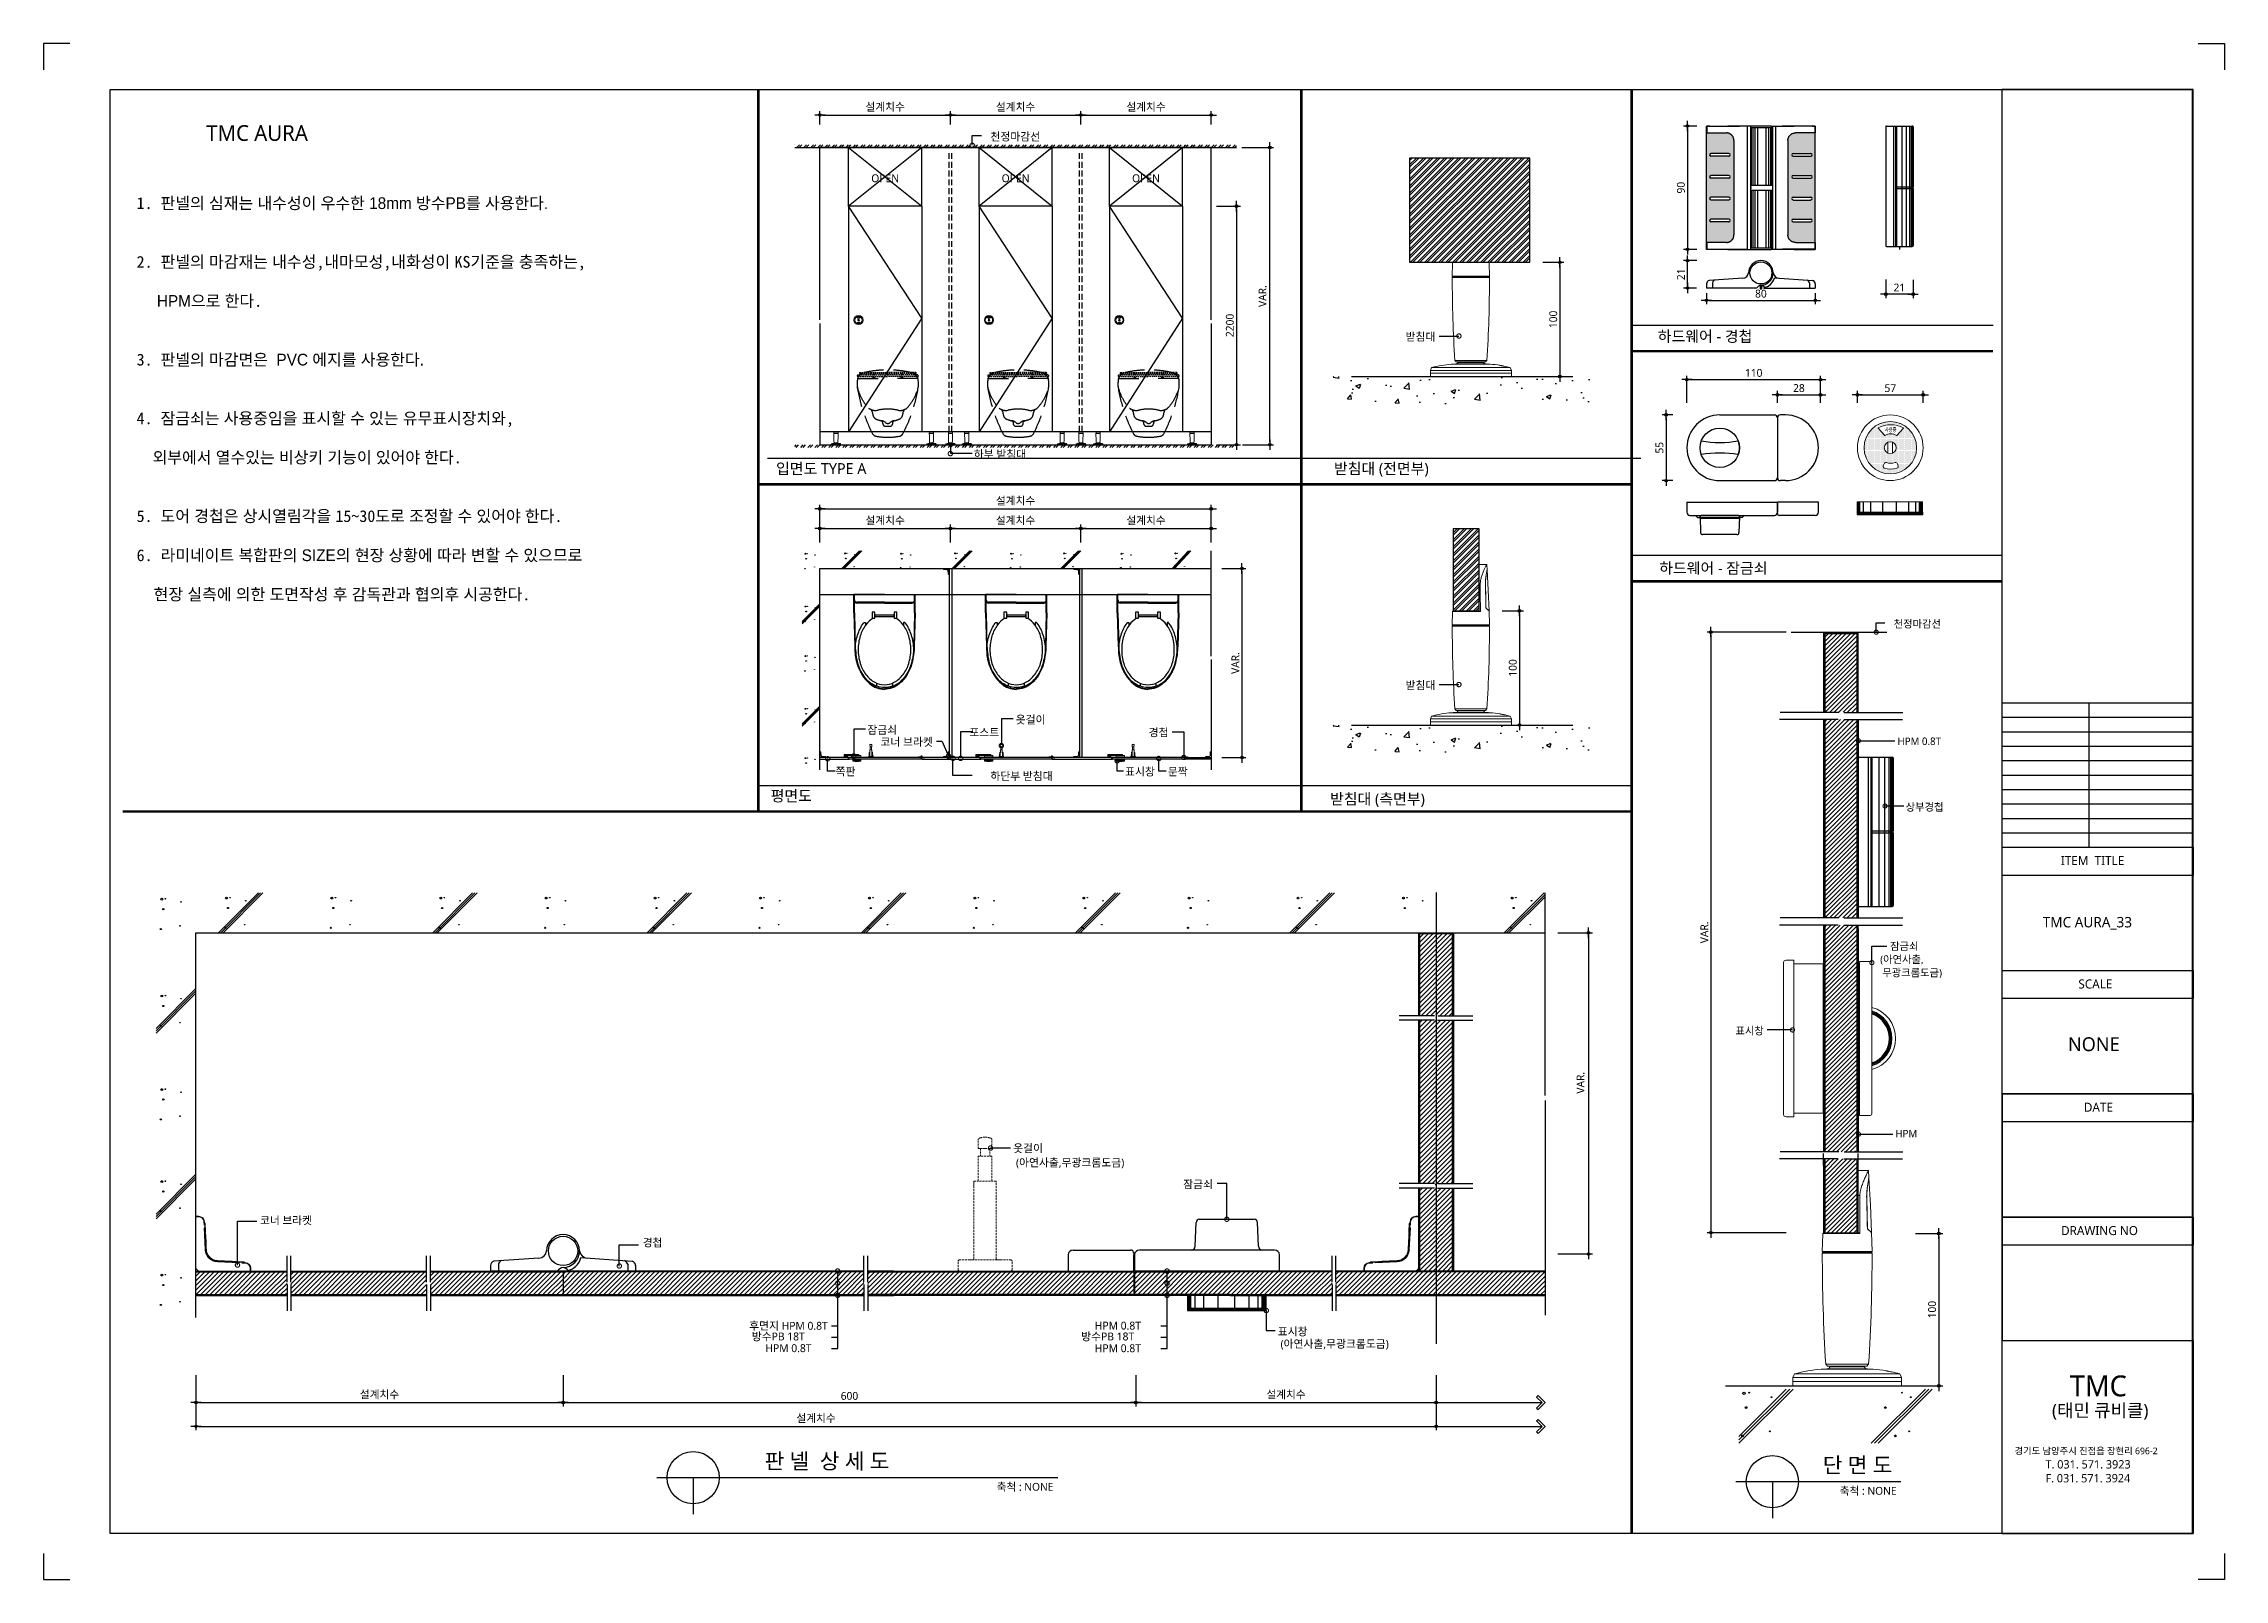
# Model space of a CAD drawing. Extents: x -256 to 8104, y -176 to 5714.
import ezdxf
from ezdxf.enums import TextEntityAlignment as Align

# ---------------------------------------------------------------- set-up
doc = ezdxf.new("R2010")
doc.units = 0
doc.header["$LTSCALE"] = 30
doc.linetypes.add('CEN', pattern=[62, 60, -1, 0, -1])
doc.linetypes.add('HIDDEN', pattern=[0.375, 0.25, -0.125])
doc.layers.get('0').update_dxf_attribs({"linetype": 'CONTINUOUS'})
doc.layers.get('DEFPOINTS').update_dxf_attribs({"linetype": 'CONTINUOUS'})
for name, color, linetype in [('02---제품선', 4, 'CONTINUOUS'), ('0_toilet', 6, 'CONTINUOUS'), ('C', 2, 'CONTINUOUS'), ('curior-0Line', 252, 'CONTINUOUS'), ('DIM', 7, 'CONTINUOUS'), ('FIN', 5, 'CONTINUOUS'), ('HAT', 8, 'CONTINUOUS'), ('HID', 9, 'HIDDEN'), ('jac text', 7, 'CONTINUOUS'), ('TIT', 3, 'CONTINUOUS'), ('경첩', 4, 'CONTINUOUS'), ('문자', 3, 'CONTINUOUS'), ('부자재', 4, 'CONTINUOUS'), ('옷걸이', 4, 'CONTINUOUS'), ('잠금쇠(회전형)', 4, 'CONTINUOUS'), ('중심선', 1, 'CEN'), ('치수', 1, 'CONTINUOUS'), ('판넬', 2, 'CONTINUOUS'), ('해치', 8, 'CONTINUOUS')]:
    doc.layers.add(name, color=color, linetype=linetype)
doc.styles.add('HDW', font='gulim.ttc')
doc.styles.add('돋움', font='malgun.ttf')
doc.dimstyles.new('10', dxfattribs={"dimscale": 10, "dimtxt": 3, "dimasz": 1, "dimexe": 1.5, "dimexo": 2, "dimgap": 1, "dimtad": 1, "dimdec": 0, "dimlunit": 6, "dimtxsty": '돋움', "dimblk": 'DIMDOT', "dimcen": -1, "dimdle": 1.5, "dimclrt": 3, "dimazin": 3, "dimtfac": 1, "dimtdec": 0, "dimtix": 1, "dimtmove": 2, "dimatfit": 3, "dimldrblk": 'DIMDOT', "dimarcsym": 0})
pattern_1 = [(45, (120803.934, -6860.011), (-8.55643, 8.55643), [])]
pattern_2 = [(45, (119996.395, -6971.59), (-8.980256, 8.980256), [])]

# ---------------------------------------------------------------- blocks, each defined once
blk = doc.blocks.new('DIMDOT')
at = {"linetype": 'Continuous'}
blk.add_line((-2, 0), (2, 0), dxfattribs=at)
for radius in [0.5, 0.25]:
    blk.add_circle((0, 0), radius, dxfattribs=at)
blk = doc.blocks.new('*D881')
at = {"layer": 'DEFPOINTS', "color": 0}
for p in [(131541.7, -1384.1), (131041.7, -1440.4), (131541.7, -1440.4)]:
    blk.add_point(p, dxfattribs=at)
at = {"layer": 'DIM', "color": 0, "lineweight": -2, "ltscale": 10}
for p, q in [((131041.7, -1420.4), (131041.7, -1369.1)), ((131051.7, -1384.1), (131531.7, -1384.1)), ((131541.7, -1420.4), (131541.7, -1369.1))]:
    blk.add_line(p, q, dxfattribs=at)
at = {"layer": 'DIM', "color": 0, "lineweight": -2, "xscale": 10, "yscale": 10, "zscale": 10, "rotation": 180}
blk.add_blockref('DIMDOT', (131041.7, -1384.1), dxfattribs=at)
at = {"layer": 'DIM', "color": 0, "lineweight": -2, "xscale": 10, "yscale": 10, "zscale": 10}
blk.add_blockref('DIMDOT', (131541.7, -1384.1), dxfattribs=at)
at = {"layer": 'DIM', "color": 3, "insert": (131291.7, -1354.4), "char_height": 30, "attachment_point": 5, "style": '돋움'}
blk.add_mtext('설계치수', dxfattribs=at)
blk = doc.blocks.new('*D882')
at = {"layer": 'DEFPOINTS', "color": 0}
for p in [(132041.7, -1384.1), (131541.7, -1440.4), (132041.7, -1440.4)]:
    blk.add_point(p, dxfattribs=at)
at = {"layer": 'DIM', "color": 0, "lineweight": -2, "ltscale": 10}
for p, q in [((131541.7, -1420.4), (131541.7, -1369.1)), ((131551.7, -1384.1), (132031.7, -1384.1)), ((132041.7, -1420.4), (132041.7, -1369.1))]:
    blk.add_line(p, q, dxfattribs=at)
at = {"layer": 'DIM', "color": 0, "lineweight": -2, "xscale": 10, "yscale": 10, "zscale": 10, "rotation": 180}
blk.add_blockref('DIMDOT', (131541.7, -1384.1), dxfattribs=at)
at = {"layer": 'DIM', "color": 0, "lineweight": -2, "xscale": 10, "yscale": 10, "zscale": 10}
blk.add_blockref('DIMDOT', (132041.7, -1384.1), dxfattribs=at)
at = {"layer": 'DIM', "color": 3, "insert": (131791.7, -1354.4), "char_height": 30, "attachment_point": 5, "style": '돋움'}
blk.add_mtext('설계치수', dxfattribs=at)
blk = doc.blocks.new('*D883')
at = {"layer": 'DEFPOINTS', "color": 0}
for p in [(132541.7, -1384.1), (132041.7, -1440.4), (132541.7, -1440.4)]:
    blk.add_point(p, dxfattribs=at)
at = {"layer": 'DIM', "color": 0, "lineweight": -2, "ltscale": 10}
for p, q in [((132041.7, -1420.4), (132041.7, -1369.1)), ((132051.7, -1384.1), (132531.7, -1384.1)), ((132541.7, -1420.4), (132541.7, -1369.1))]:
    blk.add_line(p, q, dxfattribs=at)
at = {"layer": 'DIM', "color": 0, "lineweight": -2, "xscale": 10, "yscale": 10, "zscale": 10, "rotation": 180}
blk.add_blockref('DIMDOT', (132041.7, -1384.1), dxfattribs=at)
at = {"layer": 'DIM', "color": 0, "lineweight": -2, "xscale": 10, "yscale": 10, "zscale": 10}
blk.add_blockref('DIMDOT', (132541.7, -1384.1), dxfattribs=at)
at = {"layer": 'DIM', "color": 3, "insert": (132291.7, -1354.4), "char_height": 30, "attachment_point": 5, "style": '돋움'}
blk.add_mtext('설계치수', dxfattribs=at)
blk = doc.blocks.new('*D884')
at = {"layer": 'DEFPOINTS', "color": 0}
for p in [(132541.7, -1733.3), (132541.7, -2648.3), (132638.6, -2648.3)]:
    blk.add_point(p, dxfattribs=at)
at = {"layer": 'DIM', "color": 0, "lineweight": -2, "ltscale": 10}
for p, q in [((132561.7, -1733.3), (132653.6, -1733.3)), ((132638.6, -1743.3), (132638.6, -2638.3)), ((132561.7, -2648.3), (132653.6, -2648.3))]:
    blk.add_line(p, q, dxfattribs=at)
at = {"layer": 'DIM', "color": 0, "lineweight": -2, "xscale": 10, "yscale": 10, "zscale": 10}
for p, rotation in [((132638.6, -1733.3), 90), ((132638.6, -2648.3), 270)]:
    blk.add_blockref('DIMDOT', p, dxfattribs=dict(at, rotation=rotation))
at = {"layer": 'DIM', "color": 3, "insert": (132613.1, -2190.8), "char_height": 30, "attachment_point": 5, "rotation": 90, "style": '돋움'}
blk.add_mtext('2200', dxfattribs=at)
blk = doc.blocks.new('*D885')
at = {"layer": 'DEFPOINTS', "color": 0}
for p in [(132562.7, -3123.2), (132562.7, -3848.2), (132659.6, -3848.2)]:
    blk.add_point(p, dxfattribs=at)
at = {"layer": 'DIM', "color": 0, "lineweight": -2, "ltscale": 10}
for p, q in [((132582.7, -3123.2), (132674.6, -3123.2)), ((132659.6, -3133.2), (132659.6, -3838.2)), ((132582.7, -3848.2), (132674.6, -3848.2))]:
    blk.add_line(p, q, dxfattribs=at)
at = {"layer": 'DIM', "color": 0, "lineweight": -2, "xscale": 10, "yscale": 10, "zscale": 10}
for p, rotation in [((132659.6, -3123.2), 90), ((132659.6, -3848.2), 270)]:
    blk.add_blockref('DIMDOT', p, dxfattribs=dict(at, rotation=rotation))
at = {"layer": 'DIM', "color": 3, "insert": (132634.4, -3485.7), "char_height": 30, "attachment_point": 5, "rotation": 90, "style": '돋움'}
blk.add_mtext('VAR.', dxfattribs=at)
blk = doc.blocks.new('_DOTSMALL')
at = {"color": 0, "linetype": 'ByBlock', "const_width": 0.5}
blk.add_lwpolyline([(-0.0625, 0, 1), (0.0625, 0, 1)], format="xyb", close=True, dxfattribs=at)
blk = doc.blocks.new('A$C63EC304E')
at = {"layer": '치수', "color": 1, "xscale": 2.5, "yscale": 2.5, "zscale": 2.5, "rotation": 234.3098741996962}
blk.add_blockref('_DOTSMALL', (0.31, 0.31), dxfattribs=at)
blk = doc.blocks.new('A$C2BC9653E')
at = {"layer": '치수', "xscale": 0.3333333333333333, "yscale": 0.3333333333333333, "zscale": 0.3333333333333333}
blk.add_blockref('A$C63EC304E', (0, 0), dxfattribs=at)
blk = doc.blocks.new('A$C7FC71301')
at = {"layer": '치수', "rotation": 180}
blk.add_blockref('A$C2BC9653E', (0.21, 0.21), dxfattribs=at)
blk = doc.blocks.new('A$C4A20372B')
at = {"layer": '치수'}
blk.add_blockref('A$C7FC71301', (0, 0), dxfattribs=at)
blk = doc.blocks.new('A$C566469F5')
at = {"layer": '치수'}
blk.add_blockref('A$C4A20372B', (0, 0), dxfattribs=at)
blk = doc.blocks.new('A$C7E317CD4')
at = {"layer": '해치', "xscale": 2, "yscale": 2, "zscale": 2}
blk.add_blockref('A$C566469F5', (0, 0), dxfattribs=at)
blk = doc.blocks.new('A$C601D7F27')
at = {"layer": '치수'}
blk.add_blockref('A$C7E317CD4', (0, 0), dxfattribs=at)
blk = doc.blocks.new('A$C38802C08')
at = {"layer": '치수'}
blk.add_blockref('A$C601D7F27', (0, 0), dxfattribs=at)
blk = doc.blocks.new('*D886')
at = {"layer": 'DEFPOINTS', "color": 0}
for p in [(132541.7, -2969.6), (132041.7, -3042.7), (132541.7, -3042.7)]:
    blk.add_point(p, dxfattribs=at)
at = {"layer": 'DIM', "color": 0, "lineweight": -2, "ltscale": 10}
for p, q in [((132041.7, -3022.7), (132041.7, -2954.6)), ((132051.7, -2969.6), (132531.7, -2969.6)), ((132541.7, -3022.7), (132541.7, -2954.6))]:
    blk.add_line(p, q, dxfattribs=at)
at = {"layer": 'DIM', "color": 0, "lineweight": -2, "xscale": 10, "yscale": 10, "zscale": 10, "rotation": 180}
blk.add_blockref('DIMDOT', (132041.7, -2969.6), dxfattribs=at)
at = {"layer": 'DIM', "color": 0, "lineweight": -2, "xscale": 10, "yscale": 10, "zscale": 10}
blk.add_blockref('DIMDOT', (132541.7, -2969.6), dxfattribs=at)
at = {"layer": 'DIM', "color": 3, "insert": (132291.7, -2940), "char_height": 30, "attachment_point": 5, "style": '돋움'}
blk.add_mtext('설계치수', dxfattribs=at)
blk = doc.blocks.new('*D887')
at = {"layer": 'DEFPOINTS', "color": 0}
for p in [(132541.7, -2894.3), (131041.7, -3042.7), (132541.7, -3042.7)]:
    blk.add_point(p, dxfattribs=at)
at = {"layer": 'DIM', "color": 0, "lineweight": -2, "ltscale": 10}
for p, q in [((131041.7, -3022.7), (131041.7, -2879.3)), ((131051.7, -2894.3), (132531.7, -2894.3)), ((132541.7, -3022.7), (132541.7, -2879.3))]:
    blk.add_line(p, q, dxfattribs=at)
at = {"layer": 'DIM', "color": 0, "lineweight": -2, "xscale": 10, "yscale": 10, "zscale": 10, "rotation": 180}
blk.add_blockref('DIMDOT', (131041.7, -2894.3), dxfattribs=at)
at = {"layer": 'DIM', "color": 0, "lineweight": -2, "xscale": 10, "yscale": 10, "zscale": 10}
blk.add_blockref('DIMDOT', (132541.7, -2894.3), dxfattribs=at)
at = {"layer": 'DIM', "color": 3, "insert": (131791.7, -2864.6), "char_height": 30, "attachment_point": 5, "style": '돋움'}
blk.add_mtext('설계치수', dxfattribs=at)
blk = doc.blocks.new('*D888')
at = {"layer": 'DEFPOINTS', "color": 0}
for p in [(132041.7, -2969.6), (131541.7, -3042.7), (132041.7, -3042.7)]:
    blk.add_point(p, dxfattribs=at)
at = {"layer": 'DIM', "color": 0, "lineweight": -2, "ltscale": 10}
for p, q in [((131541.7, -3022.7), (131541.7, -2954.6)), ((131551.7, -2969.6), (132031.7, -2969.6)), ((132041.7, -3022.7), (132041.7, -2954.6))]:
    blk.add_line(p, q, dxfattribs=at)
at = {"layer": 'DIM', "color": 0, "lineweight": -2, "xscale": 10, "yscale": 10, "zscale": 10, "rotation": 180}
blk.add_blockref('DIMDOT', (131541.7, -2969.6), dxfattribs=at)
at = {"layer": 'DIM', "color": 0, "lineweight": -2, "xscale": 10, "yscale": 10, "zscale": 10}
blk.add_blockref('DIMDOT', (132041.7, -2969.6), dxfattribs=at)
at = {"layer": 'DIM', "color": 3, "insert": (131791.7, -2940), "char_height": 30, "attachment_point": 5, "style": '돋움'}
blk.add_mtext('설계치수', dxfattribs=at)
blk = doc.blocks.new('*D889')
at = {"layer": 'DEFPOINTS', "color": 0}
for p in [(131541.7, -2969.6), (131041.7, -3042.7), (131541.7, -3042.7)]:
    blk.add_point(p, dxfattribs=at)
at = {"layer": 'DIM', "color": 0, "lineweight": -2, "ltscale": 10}
for p, q in [((131041.7, -3022.7), (131041.7, -2954.6)), ((131051.7, -2969.6), (131531.7, -2969.6)), ((131541.7, -3022.7), (131541.7, -2954.6))]:
    blk.add_line(p, q, dxfattribs=at)
at = {"layer": 'DIM', "color": 0, "lineweight": -2, "xscale": 10, "yscale": 10, "zscale": 10, "rotation": 180}
blk.add_blockref('DIMDOT', (131041.7, -2969.6), dxfattribs=at)
at = {"layer": 'DIM', "color": 0, "lineweight": -2, "xscale": 10, "yscale": 10, "zscale": 10}
blk.add_blockref('DIMDOT', (131541.7, -2969.6), dxfattribs=at)
at = {"layer": 'DIM', "color": 3, "insert": (131291.7, -2940), "char_height": 30, "attachment_point": 5, "style": '돋움'}
blk.add_mtext('설계치수', dxfattribs=at)
blk = doc.blocks.new('*D890')
at = {"layer": 'DEFPOINTS', "color": 0}
for p in [(134877.2, -2398.7), (134365.2, -2507.3), (134877.2, -2507.3)]:
    blk.add_point(p, dxfattribs=at)
at = {"layer": 'DIM', "color": 0, "lineweight": -2, "ltscale": 10}
for p, q in [((134365.2, -2487.3), (134365.2, -2383.7)), ((134375.2, -2398.7), (134867.2, -2398.7)), ((134877.2, -2487.3), (134877.2, -2383.7))]:
    blk.add_line(p, q, dxfattribs=at)
at = {"layer": 'DIM', "color": 0, "lineweight": -2, "xscale": 10, "yscale": 10, "zscale": 10, "rotation": 180}
blk.add_blockref('DIMDOT', (134365.2, -2398.7), dxfattribs=at)
at = {"layer": 'DIM', "color": 0, "lineweight": -2, "xscale": 10, "yscale": 10, "zscale": 10}
blk.add_blockref('DIMDOT', (134877.2, -2398.7), dxfattribs=at)
at = {"layer": 'DIM', "color": 3, "insert": (134621.2, -2373.1), "char_height": 30, "attachment_point": 5, "style": '돋움'}
blk.add_mtext('110', dxfattribs=at)
blk = doc.blocks.new('*D891')
at = {"layer": 'DEFPOINTS', "color": 0}
for p in [(134712.2, -2507.3), (134877.2, -2456.7), (134877.2, -2507.3)]:
    blk.add_point(p, dxfattribs=at)
at = {"layer": 'DIM', "color": 0, "lineweight": -2, "ltscale": 10}
for p, q in [((134712.2, -2487.3), (134712.2, -2441.7)), ((134722.2, -2456.7), (134867.2, -2456.7)), ((134877.2, -2487.3), (134877.2, -2441.7))]:
    blk.add_line(p, q, dxfattribs=at)
at = {"layer": 'DIM', "color": 0, "lineweight": -2, "xscale": 10, "yscale": 10, "zscale": 10, "rotation": 180}
blk.add_blockref('DIMDOT', (134712.2, -2456.7), dxfattribs=at)
at = {"layer": 'DIM', "color": 0, "lineweight": -2, "xscale": 10, "yscale": 10, "zscale": 10}
blk.add_blockref('DIMDOT', (134877.2, -2456.7), dxfattribs=at)
at = {"layer": 'DIM', "color": 3, "insert": (134794.7, -2431.2), "char_height": 30, "attachment_point": 5, "style": '돋움'}
blk.add_mtext('28', dxfattribs=at)
blk = doc.blocks.new('*D892')
at = {"layer": 'DEFPOINTS', "color": 0}
for p in [(135018.9, -2507.3), (135270.9, -2456.7), (135270.9, -2507.3)]:
    blk.add_point(p, dxfattribs=at)
at = {"layer": 'DIM', "color": 0, "lineweight": -2, "ltscale": 10}
for p, q in [((135018.9, -2487.3), (135018.9, -2441.7)), ((135028.9, -2456.7), (135260.9, -2456.7)), ((135270.9, -2487.3), (135270.9, -2441.7))]:
    blk.add_line(p, q, dxfattribs=at)
at = {"layer": 'DIM', "color": 0, "lineweight": -2, "xscale": 10, "yscale": 10, "zscale": 10, "rotation": 180}
blk.add_blockref('DIMDOT', (135018.9, -2456.7), dxfattribs=at)
at = {"layer": 'DIM', "color": 0, "lineweight": -2, "xscale": 10, "yscale": 10, "zscale": 10}
blk.add_blockref('DIMDOT', (135270.9, -2456.7), dxfattribs=at)
at = {"layer": 'DIM', "color": 3, "insert": (135144.9, -2431.4), "char_height": 30, "attachment_point": 5, "style": '돋움'}
blk.add_mtext('57', dxfattribs=at)
blk = doc.blocks.new('*D893')
at = {"layer": 'DEFPOINTS', "color": 0}
for p in [(134422.8, -1426), (134367.8, -1899.1), (134422.8, -1899.1)]:
    blk.add_point(p, dxfattribs=at)
at = {"layer": 'DIM', "color": 0, "lineweight": -2, "ltscale": 10}
for p, q in [((134402.8, -1426), (134352.8, -1426)), ((134367.8, -1436), (134367.8, -1889.1)), ((134402.8, -1899.1), (134352.8, -1899.1))]:
    blk.add_line(p, q, dxfattribs=at)
at = {"layer": 'DIM', "color": 0, "lineweight": -2, "xscale": 10, "yscale": 10, "zscale": 10}
for p, rotation in [((134367.8, -1426), 90), ((134367.8, -1899.1), 270)]:
    blk.add_blockref('DIMDOT', p, dxfattribs=dict(at, rotation=rotation))
at = {"layer": 'DIM', "color": 3, "insert": (134342.3, -1662.5), "char_height": 30, "attachment_point": 5, "rotation": 90, "style": '돋움'}
blk.add_mtext('90', dxfattribs=at)
blk = doc.blocks.new('*D894')
at = {"layer": 'DEFPOINTS', "color": 0}
for p in [(134440.4, -2047.3), (134857.5, -2047.3), (134857.5, -2094.7)]:
    blk.add_point(p, dxfattribs=at)
at = {"layer": 'DIM', "color": 0, "lineweight": -2, "ltscale": 10}
for p, q in [((134440.4, -2067.3), (134440.4, -2109.7)), ((134857.5, -2067.3), (134857.5, -2109.7)), ((134450.4, -2094.7), (134847.5, -2094.7))]:
    blk.add_line(p, q, dxfattribs=at)
at = {"layer": 'DIM', "color": 0, "lineweight": -2, "xscale": 10, "yscale": 10, "zscale": 10, "rotation": 180}
blk.add_blockref('DIMDOT', (134440.4, -2094.7), dxfattribs=at)
at = {"layer": 'DIM', "color": 0, "lineweight": -2, "xscale": 10, "yscale": 10, "zscale": 10}
blk.add_blockref('DIMDOT', (134857.5, -2094.7), dxfattribs=at)
at = {"layer": 'DIM', "color": 3, "insert": (134648.9, -2069.2), "char_height": 30, "attachment_point": 5, "style": '돋움'}
blk.add_mtext('80', dxfattribs=at)
blk = doc.blocks.new('*D895')
at = {"layer": 'DEFPOINTS', "color": 0}
for p in [(134367.8, -1942.3), (134422.8, -1942.3), (134422.1, -2047.3)]:
    blk.add_point(p, dxfattribs=at)
at = {"layer": 'DIM', "color": 0, "lineweight": -2, "ltscale": 10}
for p, q in [((134402.8, -1942.3), (134352.8, -1942.3)), ((134367.8, -2037.3), (134367.8, -1952.3)), ((134402.1, -2047.3), (134352.8, -2047.3))]:
    blk.add_line(p, q, dxfattribs=at)
at = {"layer": 'DIM', "color": 0, "lineweight": -2, "xscale": 10, "yscale": 10, "zscale": 10}
for p, rotation in [((134367.8, -1942.3), 90), ((134367.8, -2047.3), 270)]:
    blk.add_blockref('DIMDOT', p, dxfattribs=dict(at, rotation=rotation))
at = {"layer": 'DIM', "color": 3, "insert": (134342.5, -1994.8), "char_height": 30, "attachment_point": 5, "rotation": 90, "style": '돋움'}
blk.add_mtext('21', dxfattribs=at)
blk = doc.blocks.new('*D896')
at = {"layer": 'DEFPOINTS', "color": 0}
for p in [(135127.3, -1995.1), (135232.3, -1995.9), (135127.3, -2070.8)]:
    blk.add_point(p, dxfattribs=at)
at = {"layer": 'DIM', "color": 0, "lineweight": -2, "ltscale": 10}
for p, q in [((135127.3, -2015.1), (135127.3, -2085.8)), ((135222.3, -2070.8), (135137.3, -2070.8)), ((135232.3, -2015.9), (135232.3, -2085.8))]:
    blk.add_line(p, q, dxfattribs=at)
at = {"layer": 'DIM', "color": 0, "lineweight": -2, "xscale": 10, "yscale": 10, "zscale": 10, "rotation": 180}
blk.add_blockref('DIMDOT', (135127.3, -2070.8), dxfattribs=at)
at = {"layer": 'DIM', "color": 0, "lineweight": -2, "xscale": 10, "yscale": 10, "zscale": 10}
blk.add_blockref('DIMDOT', (135232.3, -2070.8), dxfattribs=at)
at = {"layer": 'DIM', "color": 3, "insert": (135179.8, -2045.5), "char_height": 30, "attachment_point": 5, "style": '돋움'}
blk.add_mtext('21', dxfattribs=at)
blk = doc.blocks.new('A$C10E41893')
at = {"layer": '부자재'}
for p, q in [((6, 0), (6, 196)), ((123, 196), (6, 196)), ((123, 192), (6, 192)), ((55, 0), (55, 177)), ((61, 0), (61, 177)), ((6, 0), (6, -196)), ((55, 0), (55, -177)), ((61, 0), (61, -177)), ((123, -192), (6, -192)), ((123, -196), (6, -196))]:
    blk.add_line(p, q, dxfattribs=at)
for points in [[(123, 196, -0.012538), (123, 196), (335, 190, -0.055395), (445, 175, -0.154276), (577, 93, -0.179504), (612, 0, -0.179504)], [(123, 192, -0.012538), (123, 192), (335, 187, -0.055395), (444, 172, -0.154276), (574, 91, -0.179504), (608, 0, -0.179504)], [(157, -72, 0.089162), (200, -119, 0.085733), (270, -155, 0.075373), (359, -168, 0.075373), (447, -155, 0.085733), (517, -119, 0.106084), (567, -62, 0.126931), (583, 0, 0.126931), (567, 62, 0.106084), (517, 119, 0.085733), (447, 155, 0.075373), (359, 168, 0.075373), (270, 155, 0.085733), (200, 119, 0.089162), (157, 72)], [(572, 51), (589, 51), (589, 60, 0.021185), (583, 71, 0.106084), (528, 134, 0.085733), (453, 172, 0.075373), (359, 187, 0.075373), (265, 172, 0.085733), (189, 134, 0.007337), (184, 130), (184, 122), (205, 122)], [(123, -196, 0.012538), (123, -196), (335, -190, 0.055395), (445, -175, 0.154276), (577, -93, 0.179504), (612, 0, 0.179504)], [(123, -192, 0.012538), (123, -192), (335, -187, 0.055395), (444, -172, 0.154276), (574, -91, 0.179504), (608, 0, 0.179504)], [(589, -51, 0.090214), (598, 0, 0.090214), (589, 51, 0.106084)], [(572, -51), (589, -51), (589, -60, -0.021185), (583, -71, -0.106084), (528, -134, -0.085733), (453, -172, -0.075373), (359, -187, -0.075373), (265, -172, -0.085733), (189, -134, -0.007337), (184, -130), (184, -122), (205, -122)]]:
    blk.add_lwpolyline(points, format="xyb", dxfattribs=at)
blk.add_lwpolyline([(138, -61), (119, -61), (119, -79), (157, -79), (157, -61), (138, -61), (147, -61), (147, 61), (138, 61), (157, 61), (157, 79), (119, 79), (119, 61), (138, 61), (138, -61), (119, -61)], dxfattribs=at)
for centre, start, end in [((40, 177), 0, 90), ((46, 177), 0, 90), ((40, -177), 270, 0), ((46, -177), 270, 0)]:
    blk.add_arc(centre, 15, start, end, dxfattribs=at)
blk = doc.blocks.new('A$C460A2A32')
at = {"color": 0}
for p, q in [((3, 20), (0, 16)), ((3, 20), (9, 20)), ((4, 10), (162, 10)), ((9, 20), (162, 20)), ((13, 32), (11, 30)), ((13, 32), (162, 32)), ((13, 27), (162, 27)), ((312, 32), (162, 32)), ((312, 27), (162, 27)), ((316, 20), (162, 20)), ((321, 10), (162, 10)), ((312, 32), (313, 30)), ((322, 20), (316, 20)), ((322, 20), (324, 16))]:
    blk.add_line(p, q, dxfattribs=at)
for centre, radius, start, end in [((4, 14), 4, 150.0107, 270), ((13, 29), 2, 135, 270), ((109, 28), 26, 182.6717, 198.4118), ((109, 10), 26, 180, 202.6199), ((107, 28), 23, 183.0205, 200.9186), ((107, 10), 23, 180, 205.7715), ((69, 10), 23, 334.2285, 0), ((69, 28), 23, 339.0814, 356.9795), ((67, 10), 26, 337.3801, 0), ((67, 28), 26, 341.5882, 357.3283), ((257, 10), 26, 180, 202.6199), ((257, 28), 26, 182.6717, 198.4118), ((256, 28), 23, 183.0205, 200.9186), ((256, 10), 23, 180, 205.7715), ((217, 10), 23, 334.2285, 0), ((217, 28), 23, 339.0814, 356.9795), ((216, 28), 26, 341.5882, 357.3283), ((216, 10), 26, 337.3801, 0), ((312, 29), 2, 270, 45), ((321, 14), 4, 270, 29.9893)]:
    blk.add_arc(centre, radius, start, end, dxfattribs=at)
blk = doc.blocks.new('*D897')
at = {"layer": 'DEFPOINTS', "color": 0}
for p in [(134330.9, -2533.9), (134285.2, -2785.9), (134330.9, -2785.9)]:
    blk.add_point(p, dxfattribs=at)
at = {"layer": 'DIM', "color": 0, "lineweight": -2, "ltscale": 10}
for p, q in [((134310.9, -2533.9), (134270.2, -2533.9)), ((134285.2, -2543.9), (134285.2, -2775.9)), ((134310.9, -2785.9), (134270.2, -2785.9))]:
    blk.add_line(p, q, dxfattribs=at)
at = {"layer": 'DIM', "color": 0, "lineweight": -2, "xscale": 10, "yscale": 10, "zscale": 10}
for p, rotation in [((134285.2, -2533.9), 90), ((134285.2, -2785.9), 270)]:
    blk.add_blockref('DIMDOT', p, dxfattribs=dict(at, rotation=rotation))
at = {"layer": 'DIM', "color": 3, "insert": (134259.9, -2659.9), "char_height": 30, "attachment_point": 5, "rotation": 90, "style": '돋움'}
blk.add_mtext('55', dxfattribs=at)
blk = doc.blocks.new('*D898')
at = {"layer": 'DEFPOINTS', "color": 0}
for p in [(134766.2, -3366.9), (134457.4, -5670.2), (134766.2, -5670.2)]:
    blk.add_point(p, dxfattribs=at)
at = {"layer": 'DIM', "color": 0, "lineweight": -2, "ltscale": 10}
for p, q in [((134746.2, -3366.9), (134442.4, -3366.9)), ((134457.4, -3376.9), (134457.4, -5660.2)), ((134746.2, -5670.2), (134442.4, -5670.2))]:
    blk.add_line(p, q, dxfattribs=at)
at = {"layer": 'DIM', "color": 0, "lineweight": -2, "xscale": 10, "yscale": 10, "zscale": 10}
for p, rotation in [((134457.4, -3366.9), 90), ((134457.4, -5670.2), 270)]:
    blk.add_blockref('DIMDOT', p, dxfattribs=dict(at, rotation=rotation))
at = {"layer": 'DIM', "color": 3, "insert": (134432.2, -4518.6), "char_height": 30, "attachment_point": 5, "rotation": 90, "style": '돋움'}
blk.add_mtext('VAR.', dxfattribs=at)
blk = doc.blocks.new('A$C13EB2441')
for p, q in [((0.84, 7.37), (0.84, 14.11)), ((0.84, 6.74), (0.84, 0))]:
    blk.add_line(p, q)
blk = doc.blocks.new('*D899')
at = {"layer": 'DEFPOINTS', "color": 0}
for p in [(135221.9, -5673.2), (135231, -6257.5), (135330.8, -6257.5)]:
    blk.add_point(p, dxfattribs=at)
at = {"layer": 'DIM', "color": 0, "lineweight": -2, "ltscale": 10}
for p, q in [((135241.9, -5673.2), (135345.8, -5673.2)), ((135330.8, -5683.2), (135330.8, -6247.5)), ((135251, -6257.5), (135345.8, -6257.5))]:
    blk.add_line(p, q, dxfattribs=at)
at = {"layer": 'DIM', "color": 0, "lineweight": -2, "xscale": 10, "yscale": 10, "zscale": 10}
for p, rotation in [((135330.8, -5673.2), 90), ((135330.8, -6257.5), 270)]:
    blk.add_blockref('DIMDOT', p, dxfattribs=dict(at, rotation=rotation))
at = {"layer": 'DIM', "color": 3, "insert": (135305.2, -5965.3), "char_height": 30, "attachment_point": 5, "rotation": 90, "style": '돋움'}
blk.add_mtext('100', dxfattribs=at)
blk = doc.blocks.new('*D900')
at = {"layer": 'DEFPOINTS', "color": 0}
for p in [(133637.3, -3285.3), (133580.5, -3723.5), (133723.4, -3723.5)]:
    blk.add_point(p, dxfattribs=at)
at = {"layer": 'DIM', "color": 0, "lineweight": -2, "ltscale": 10}
for p, q in [((133657.3, -3285.3), (133738.4, -3285.3)), ((133723.4, -3295.3), (133723.4, -3713.5)), ((133600.5, -3723.5), (133738.4, -3723.5))]:
    blk.add_line(p, q, dxfattribs=at)
at = {"layer": 'DIM', "color": 0, "lineweight": -2, "xscale": 10, "yscale": 10, "zscale": 10}
for p, rotation in [((133723.4, -3285.3), 90), ((133723.4, -3723.5), 270)]:
    blk.add_blockref('DIMDOT', p, dxfattribs=dict(at, rotation=rotation))
at = {"layer": 'DIM', "color": 3, "insert": (133697.8, -3504.4), "char_height": 30, "attachment_point": 5, "rotation": 90, "style": '돋움'}
blk.add_mtext('100', dxfattribs=at)
blk = doc.blocks.new('*D901')
at = {"layer": 'DEFPOINTS', "color": 0}
for p in [(132638.6, -1508.5), (132766, -1508.5), (132641.1, -2648.3)]:
    blk.add_point(p, dxfattribs=at)
at = {"layer": 'DIM', "color": 0, "lineweight": -2, "ltscale": 10}
for p, q in [((132658.6, -1508.5), (132781, -1508.5)), ((132766, -2638.3), (132766, -1518.5)), ((132661.1, -2648.3), (132781, -2648.3))]:
    blk.add_line(p, q, dxfattribs=at)
at = {"layer": 'DIM', "color": 0, "lineweight": -2, "xscale": 10, "yscale": 10, "zscale": 10}
for p, rotation in [((132766, -1508.5), 90), ((132766, -2648.3), 270)]:
    blk.add_blockref('DIMDOT', p, dxfattribs=dict(at, rotation=rotation))
at = {"layer": 'DIM', "color": 3, "insert": (132738.7, -2078.4), "char_height": 30, "attachment_point": 5, "rotation": 90, "style": '돋움'}
blk.add_mtext('VAR.', dxfattribs=at)
blk = doc.blocks.new('*D902')
at = {"layer": 'DEFPOINTS', "color": 0}
for p in [(133792.4, -1948.6), (133735.6, -2386.7), (133878.5, -2386.7)]:
    blk.add_point(p, dxfattribs=at)
at = {"layer": 'DIM', "color": 0, "lineweight": -2, "ltscale": 10}
for p, q in [((133812.4, -1948.6), (133893.5, -1948.6)), ((133878.5, -1958.6), (133878.5, -2376.7)), ((133755.6, -2386.7), (133893.5, -2386.7))]:
    blk.add_line(p, q, dxfattribs=at)
at = {"layer": 'DIM', "color": 0, "lineweight": -2, "xscale": 10, "yscale": 10, "zscale": 10}
for p, rotation in [((133878.5, -1948.6), 90), ((133878.5, -2386.7), 270)]:
    blk.add_blockref('DIMDOT', p, dxfattribs=dict(at, rotation=rotation))
at = {"layer": 'DIM', "color": 3, "insert": (133852.9, -2167.7), "char_height": 30, "attachment_point": 5, "rotation": 90, "style": '돋움'}
blk.add_mtext('100', dxfattribs=at)
blk = doc.blocks.new('*D903')
at = {"layer": 'DEFPOINTS', "color": 0}
for p in [(128649.8, -6196.1), (130056.9, -6196.1), (130056.9, -6321.8)]:
    blk.add_point(p, dxfattribs=at)
at = {"layer": 'DIM', "color": 0, "lineweight": -2, "ltscale": 10}
for p, q in [((128649.8, -6216.1), (128649.8, -6336.8)), ((130056.9, -6216.1), (130056.9, -6336.8)), ((128659.8, -6321.8), (130046.9, -6321.8))]:
    blk.add_line(p, q, dxfattribs=at)
at = {"layer": 'DIM', "color": 0, "lineweight": -2, "xscale": 10, "yscale": 10, "zscale": 10, "rotation": 180}
blk.add_blockref('DIMDOT', (128649.8, -6321.8), dxfattribs=at)
at = {"layer": 'DIM', "color": 0, "lineweight": -2, "xscale": 10, "yscale": 10, "zscale": 10}
blk.add_blockref('DIMDOT', (130056.9, -6321.8), dxfattribs=at)
at = {"layer": 'DIM', "color": 3, "insert": (129353.3, -6292.1), "char_height": 30, "attachment_point": 5, "style": '돋움'}
blk.add_mtext('설계치수', dxfattribs=at)
blk = doc.blocks.new('*D904')
at = {"layer": 'DEFPOINTS', "color": 0}
for p in [(128649.8, -6196.1), (133403.7, -6196.1), (133403.7, -6413.2)]:
    blk.add_point(p, dxfattribs=at)
at = {"layer": 'DIM', "color": 0, "lineweight": -2, "ltscale": 10}
for p, q in [((128649.8, -6216.1), (128649.8, -6428.2)), ((133403.7, -6216.1), (133403.7, -6428.2)), ((128659.8, -6413.2), (133393.7, -6413.2))]:
    blk.add_line(p, q, dxfattribs=at)
at = {"layer": 'DIM', "color": 0, "lineweight": -2, "xscale": 10, "yscale": 10, "zscale": 10, "rotation": 180}
blk.add_blockref('DIMDOT', (128649.8, -6413.2), dxfattribs=at)
at = {"layer": 'DIM', "color": 0, "lineweight": -2, "xscale": 10, "yscale": 10, "zscale": 10}
blk.add_blockref('DIMDOT', (133403.7, -6413.2), dxfattribs=at)
at = {"layer": 'DIM', "color": 3, "insert": (131026.8, -6383.6), "char_height": 30, "attachment_point": 5, "style": '돋움'}
blk.add_mtext('설계치수', dxfattribs=at)
blk = doc.blocks.new('*D905')
at = {"layer": 'DEFPOINTS', "color": 0}
for p in [(132252.8, -6196.1), (133403.7, -6196.1), (133403.7, -6321.8)]:
    blk.add_point(p, dxfattribs=at)
at = {"layer": 'DIM', "color": 0, "lineweight": -2, "ltscale": 10}
for p, q in [((132252.8, -6216.1), (132252.8, -6336.8)), ((133403.7, -6216.1), (133403.7, -6336.8)), ((132262.8, -6321.8), (133393.7, -6321.8))]:
    blk.add_line(p, q, dxfattribs=at)
at = {"layer": 'DIM', "color": 0, "lineweight": -2, "xscale": 10, "yscale": 10, "zscale": 10, "rotation": 180}
blk.add_blockref('DIMDOT', (132252.8, -6321.8), dxfattribs=at)
at = {"layer": 'DIM', "color": 0, "lineweight": -2, "xscale": 10, "yscale": 10, "zscale": 10}
blk.add_blockref('DIMDOT', (133403.7, -6321.8), dxfattribs=at)
at = {"layer": 'DIM', "color": 3, "insert": (132828.3, -6292.1), "char_height": 30, "attachment_point": 5, "style": '돋움'}
blk.add_mtext('설계치수', dxfattribs=at)
blk = doc.blocks.new('*D906')
at = {"layer": 'DEFPOINTS', "color": 0}
for p in [(130056.9, -6196.1), (132252.8, -6196.1), (132252.8, -6321.8)]:
    blk.add_point(p, dxfattribs=at)
at = {"layer": 'DIM', "color": 0, "lineweight": -2, "ltscale": 10}
for p, q in [((130056.9, -6216.1), (130056.9, -6336.8)), ((132252.8, -6216.1), (132252.8, -6336.8)), ((130066.9, -6321.8), (132242.8, -6321.8))]:
    blk.add_line(p, q, dxfattribs=at)
at = {"layer": 'DIM', "color": 0, "lineweight": -2, "xscale": 10, "yscale": 10, "zscale": 10, "rotation": 180}
blk.add_blockref('DIMDOT', (130056.9, -6321.8), dxfattribs=at)
at = {"layer": 'DIM', "color": 0, "lineweight": -2, "xscale": 10, "yscale": 10, "zscale": 10}
blk.add_blockref('DIMDOT', (132252.8, -6321.8), dxfattribs=at)
at = {"layer": 'DIM', "color": 3, "insert": (131154.9, -6296.3), "char_height": 30, "attachment_point": 5, "style": '돋움'}
blk.add_mtext('600', dxfattribs=at)
blk = doc.blocks.new('A$C06B31977')
for p, q in [((1.26, 11.06), (1.26, 21.17)), ((1.26, 10.11), (1.26, 0))]:
    blk.add_line(p, q)
blk = doc.blocks.new('*D907')
at = {"layer": 'DEFPOINTS', "color": 0}
for p in [(133850.5, -4520.4), (133850.5, -5751.8), (133988.4, -5751.8)]:
    blk.add_point(p, dxfattribs=at)
at = {"layer": 'DIM', "color": 0, "lineweight": -2, "ltscale": 10}
for p, q in [((133870.5, -4520.4), (134003.4, -4520.4)), ((133988.4, -4530.4), (133988.4, -5741.8)), ((133870.5, -5751.8), (134003.4, -5751.8))]:
    blk.add_line(p, q, dxfattribs=at)
at = {"layer": 'DIM', "color": 0, "lineweight": -2, "xscale": 10, "yscale": 10, "zscale": 10}
for p, rotation in [((133988.4, -4520.4), 90), ((133988.4, -5751.8), 270)]:
    blk.add_blockref('DIMDOT', p, dxfattribs=dict(at, rotation=rotation))
at = {"layer": 'DIM', "color": 3, "insert": (133957.6, -5095.2), "char_height": 30, "attachment_point": 5, "rotation": 90, "style": '돋움'}
blk.add_mtext('VAR.', dxfattribs=at)
blk = doc.blocks.new('AURA_33', base_point=(128321.5, -6824.2))
at = {"layer": 'HAT'}
h = blk.add_hatch(dxfattribs=at)
h.set_pattern_fill('ANSI32', color=256, scale=2, style=0)
h.set_pattern_definition([(45, (119705.63, -7141.476), (-13.470384, 13.470384), []), (45, (119714.61, -7141.476), (-13.470384, 13.470384), [])])
h.paths.add_polyline_path([(130945, -1498.5), (132638.6, -1498.5), (132638.6, -1508.5), (130945, -1508.5)])
h = blk.add_hatch(dxfattribs=at)
h.set_pattern_fill('ANSI32', color=256, scale=2, style=0)
h.set_pattern_definition([(45, (120000, -7000), (-13.470384, 13.470384), []), (45, (120008.98, -7000), (-13.470384, 13.470384), [])])
h.paths.add_polyline_path([(133602.9, -1948.6), (133762.9, -1948.6), (133762.9, -1549.3), (133302.1, -1549.3), (133302.1, -1948.6)])
h = blk.add_hatch(dxfattribs=at)
h.set_pattern_fill('ANSI32', color=256, scale=2, style=0)
h.set_pattern_definition([(45, (119705.63, -6959.496), (-13.470384, 13.470384), []), (45, (119714.61, -6959.496), (-13.470384, 13.470384), [])])
h.paths.add_polyline_path([(130945, -2658.7), (132638.6, -2658.7), (132638.6, -2648.7), (130945, -2648.7)])
h = blk.add_hatch(dxfattribs=at)
h.set_pattern_fill('ANSI32', color=256, scale=2, style=0)
h.set_pattern_definition([(45, (120022.86, -7100.185), (-13.470384, 13.470384), []), (45, (120031.84, -7100.185), (-13.470384, 13.470384), [])])
h.paths.add_polyline_path([(133469.3, -3285.3), (133568.8, -3285.3), (133568.8, -2970.9), (133469.3, -2970.9)])
at = {"layer": 'HAT', "transparency": 33554687}
h = blk.add_hatch(dxfattribs=at)
h.set_pattern_fill('ANSI31', color=256, scale=3.811219)
h.set_pattern_definition(pattern_1)
h.paths.add_polyline_path([(134947.4, -3674.6), (134968.6, -3674.6), (135017.5, -3674.6), (135017.5, -3371.7), (134893.6, -3371.7), (134893.6, -3674.6)])
at = {"layer": 'HAT'}
h = blk.add_hatch(dxfattribs=at)
h.set_pattern_fill('ANSI31', color=256, scale=3.811219, style=0)
h.set_pattern_definition(pattern_1)
edge = h.paths.add_edge_path()
edge.add_line((135017.5, -3748.8), (134960.9, -3748.8))
edge.add_arc((134958.9, -3748.8), 1.99, -54.30987, 0, ccw=False)
edge.add_arc((134958.9, -3748.8), 1.99, 125.69013, 305.69013, ccw=False)
edge.add_arc((134958.9, -3748.8), 1.99, 0, 125.69013, ccw=False)
edge.add_line((134960.9, -3748.8), (135017.5, -3748.8))
edge.add_line((135017.5, -3748.8), (135017.5, -3702.3))
edge.add_line((135017.5, -3702.3), (135007.7, -3702.3))
edge.add_spline(control_points=[(135005, -3709.7), (135005.9, -3707.2), (135006.8, -3704.7), (135007.7, -3702.3)], knot_values=[0, 0, 0, 0, 0.152076, 0.152076, 0.152076, 0.152076], degree=3, periodic=0)
edge.add_line((135007.7, -3702.3), (134955.6, -3702.3))
edge.add_line((134955.6, -3702.3), (134955.6, -4463.1))
edge.add_line((134955.6, -4463.1), (135009.6, -4463.1))
edge.add_spline(control_points=[(135009.6, -4463.1), (135012.7, -4454.8), (135015.5, -4447.3), (135017.5, -4443.7)], knot_values=[0.152076, 0.152076, 0.152076, 0.152076, 0.673721, 0.673721, 0.673721, 0.673721], degree=3, periodic=0)
edge.add_spline(control_points=[(135019.8, -4463.1), (135020.3, -4453.6), (135021.3, -4439), (135018.6, -4441.8), (135017.5, -4443.7)], knot_values=[0.673721, 0.673721, 0.673721, 0.673721, 1.332503, 1.60798, 1.60798, 1.60798, 1.60798], degree=3, periodic=0)
edge.add_line((135017.5, -4443.7), (135017.5, -3748.8))
h.paths.add_polyline_path([(134955.6, -3702.3), (134893.6, -3702.3), (134893.6, -4463.1), (134955.6, -4463.1)])
h = blk.add_hatch(dxfattribs=at)
h.set_pattern_fill('ANSI31', color=256, scale=3.811219, style=0)
h.set_pattern_definition(pattern_1)
h.paths.add_polyline_path([(134955.6, -4925.8), (134893.6, -4925.8), (134893.6, -5359.8), (134955.6, -5359.8), (134955.6, -5255.5, -0.567825), (134955.6, -5252.1)])
h.paths.add_polyline_path([(135017.5, -4925.8), (134955.6, -4925.8), (134955.6, -5252.1, -0.582142), (134958.6, -5253.8), (135017.5, -5253.8)])
edge = h.paths.add_edge_path()
edge.add_line((135017.5, -5253.8), (134958.6, -5253.8))
edge.add_arc((134956.6, -5253.8), 1.99, -54.30987, 0, ccw=False)
edge.add_arc((134956.6, -5253.8), 1.99, 239.17799, 305.69013, ccw=False)
edge.add_line((134955.6, -5255.5), (134955.6, -5359.8))
edge.add_line((134955.6, -5359.8), (135009.6, -5359.8))
edge.add_spline(control_points=[(135009.6, -5359.8), (135012.7, -5351.5), (135015.5, -5344), (135017.5, -5340.4)], knot_values=[0.152076, 0.152076, 0.152076, 0.152076, 0.673721, 0.673721, 0.673721, 0.673721], degree=3, periodic=0)
edge.add_line((135017.5, -5340.4), (135017.5, -5253.8))
h.paths.add_polyline_path([(134955.6, -4490.8), (134893.6, -4490.8), (134893.6, -4925.8), (134955.6, -4925.8)])
edge = h.paths.add_edge_path()
edge.add_line((135017.5, -4490.8), (135007.7, -4490.8))
edge.add_spline(control_points=[(135005, -4498.2), (135005.9, -4495.7), (135006.8, -4493.2), (135007.7, -4490.8)], knot_values=[0, 0, 0, 0, 0.152076, 0.152076, 0.152076, 0.152076], degree=3, periodic=0)
edge.add_line((135007.7, -4490.8), (134955.6, -4490.8))
edge.add_line((134955.6, -4490.8), (134955.6, -4925.8))
edge.add_line((134955.6, -4925.8), (135017.5, -4925.8))
edge.add_line((135017.5, -4925.8), (135017.5, -4490.8))
at = {"layer": 'HAT', "transparency": 33554687}
h = blk.add_hatch(dxfattribs=at)
h.set_pattern_fill('ANSI31', color=256, scale=3.811219, style=0)
h.set_pattern_definition(pattern_1)
h.paths.add_polyline_path([(134945.5, -5387.4), (134893.6, -5387.4), (134893.6, -5670.2), (134955.6, -5670.2), (134955.6, -5387.4)])
h.paths.add_polyline_path([(135017.5, -5387.4), (134966.7, -5387.4), (134955.6, -5387.4), (134955.6, -5670.2), (135017.5, -5670.2)])
at = {"layer": '해치'}
h = blk.add_hatch(dxfattribs=at)
h.set_pattern_fill('DOTS', color=256, scale=2.628474)
h.set_pattern_definition([(0, (131478.674, -1090.9586), (2.086351, 4.172702), [0, -4.172702])])
edge = h.paths.add_edge_path()
edge.add_line((134440.9, -1872.6), (134441, -1872.6))
edge.add_spline(control_points=[(134441, -1872.6), (134441.2, -1872.6), (134452.7, -1872.6)], knot_values=[-0.724312, -0.724312, -0.724312, 0.724312, 0.724312, 0.724312], weights=[1, 0.748956, 1], degree=2, periodic=0)
edge.add_line((134452.7, -1872.6), (134516.6, -1872.6))
edge.add_spline(control_points=[(134516.6, -1872.6), (134545.5, -1872.6), (134545.5, -1843.6)], knot_values=[-1.570796, -1.570796, -1.570796, 0, 0, 0], weights=[1, 0.707107, 1], degree=2, periodic=0)
edge.add_line((134545.5, -1843.6), (134545.5, -1481.4))
edge.add_spline(control_points=[(134545.5, -1481.4), (134545.5, -1452.5), (134516.6, -1452.5)], knot_values=[0, 0, 0, 1.570796, 1.570796, 1.570796], weights=[1, 0.707107, 1], degree=2, periodic=0)
edge.add_line((134516.6, -1452.5), (134452.7, -1452.5))
edge.add_spline(control_points=[(134452.7, -1452.5), (134441.2, -1452.5), (134441, -1452.5)], knot_values=[-0.724312, -0.724312, -0.724312, 0.724312, 0.724312, 0.724312], weights=[1, 0.748956, 1], degree=2, periodic=0)
edge.add_line((134440.9, -1452.5), (134440.9, -1872.6))
h.paths.add_polyline_path([(134525.8, -1531.3, -0.414214), (134531.1, -1536.5, -0.414214), (134525.8, -1541.8), (134457.5, -1541.8, -0.414214), (134452.2, -1536.5, -0.414214), (134457.5, -1531.3)], flags=16)
h.paths.add_polyline_path([(134525.8, -1615.3, -0.414214), (134531.1, -1620.5, -0.414214), (134525.8, -1625.8), (134457.5, -1625.8, -0.414214), (134452.2, -1620.5, -0.414214), (134457.5, -1615.3)], flags=16)
h.paths.add_polyline_path([(134525.8, -1699.3, -0.414214), (134531.1, -1704.5, -0.414214), (134525.8, -1709.8), (134457.5, -1709.8, -0.414214), (134452.2, -1704.5, -0.414214), (134457.5, -1699.3)], flags=16)
h.paths.add_polyline_path([(134525.8, -1783.3, -0.414214), (134531.1, -1788.6, -0.414214), (134525.8, -1793.8), (134457.5, -1793.8, -0.414214), (134452.2, -1788.6, -0.414214), (134457.5, -1783.3)], flags=16)
h = blk.add_hatch(dxfattribs=at)
h.set_pattern_fill('DOTS', color=256, scale=2.628474)
h.set_pattern_definition([(0, (131004.0565, -1090.9586), (2.086351, 4.1727023), [0, -4.1727023])])
edge = h.paths.add_edge_path()
edge.add_spline(control_points=[(134752.3, -1481.4), (134752.3, -1452.5), (134781.3, -1452.5)], knot_values=[0, 0, 0, 1.570796, 1.570796, 1.570796], weights=[1, 0.707107, 1], degree=2, periodic=0)
edge.add_line((134781.3, -1452.5), (134845.2, -1452.5))
edge.add_spline(control_points=[(134845.2, -1452.5), (134856.7, -1452.5), (134856.9, -1452.5)], knot_values=[-0.724312, -0.724312, -0.724312, 0.724312, 0.724312, 0.724312], weights=[1, 0.748956, 1], degree=2, periodic=0)
edge.add_line((134857, -1452.5), (134857, -1872.6))
edge.add_line((134857, -1872.6), (134856.9, -1872.6))
edge.add_spline(control_points=[(134856.9, -1872.6), (134856.7, -1872.6), (134845.2, -1872.6)], knot_values=[-0.724312, -0.724312, -0.724312, 0.724312, 0.724312, 0.724312], weights=[1, 0.748956, 1], degree=2, periodic=0)
edge.add_line((134845.2, -1872.6), (134781.3, -1872.6))
edge.add_spline(control_points=[(134781.3, -1872.6), (134752.3, -1872.6), (134752.3, -1843.6)], knot_values=[-1.570796, -1.570796, -1.570796, 0, 0, 0], weights=[1, 0.707107, 1], degree=2, periodic=0)
edge.add_line((134752.3, -1843.6), (134752.3, -1481.4))
h.paths.add_polyline_path([(134772.1, -1531.3, 0.414214), (134766.8, -1536.5, 0.414214), (134772.1, -1541.8), (134840.4, -1541.8, 0.414214), (134845.7, -1536.5, 0.414214), (134840.4, -1531.3)], flags=16)
h.paths.add_polyline_path([(134772.1, -1615.3, 0.414214), (134766.8, -1620.5, 0.414214), (134772.1, -1625.8), (134840.4, -1625.8, 0.414214), (134845.7, -1620.5, 0.414214), (134840.4, -1615.3)], flags=16)
h.paths.add_polyline_path([(134772.1, -1699.3, 0.414214), (134766.8, -1704.5, 0.414214), (134772.1, -1709.8), (134840.4, -1709.8, 0.414214), (134845.7, -1704.5, 0.414214), (134840.4, -1699.3)], flags=16)
h.paths.add_polyline_path([(134772.1, -1783.3, 0.414214), (134766.8, -1788.6, 0.414214), (134772.1, -1793.8), (134840.4, -1793.8, 0.414214), (134845.7, -1788.6, 0.414214), (134840.4, -1783.3)], flags=16)
h = blk.add_hatch(dxfattribs=at)
h.set_pattern_fill('AR-CONC', color=256, style=0)
h.set_pattern_definition([(50, (131561.03, -3923.5), (182.185, -15.939), [19.05, -209.55]), (355, (131561.03, -3923.5), (-35.243, 191.057), [15.24, -167.64]), (100.451, (131576.2, -3924.82), (146.943, 175.117), [16.19, -178.09]), (46.184, (131561.03, -3872.7), (271.079, -42.042), [28.575, -314.325]), (96.636, (131583.62, -3876.2), (237.404, 247.426), [24.285, -267.135]), (351.184, (131561.03, -3872.7), (237.405, 247.425), [22.86, -251.46]), (21, (131586.43, -3885.4), (151.615, -102.2655), [19.05, -209.55]), (326, (131586.43, -3885.4), (61.802, 184.188), [15.24, -167.64]), (71.4514, (131599.06, -3893.91), (213.416, 81.923), [16.19, -178.09]), (37.5, (131561.027, -3923.49), (3.0886, 84.555), [0, -165.608, 0, -170.18, 0, -168.275]), (7.5, (131561.03, -3923.49), (66.8197, 100.1806), [0, -97.028, 0, -161.798, 0, -64.135]), (327.5, (131504.385, -3923.49), (135.5906, -5.7287), [0, -63.5, 0, -198.12, 0, -262.89]), (317.5, (131478.98, -3923.49), (148.129, 25.4265), [0, -82.55, 0, -131.572, 0, -186.69])])
h.paths.add_polyline_path([(134040.6, -2489.7), (134040.6, -2386.7), (132990.4, -2386.7), (132990.4, -2489.7)])
h = blk.add_hatch(dxfattribs=at)
h.set_pattern_fill('DOTS', color=256, scale=2.628474)
h.set_pattern_definition([(0, (129450.8684, -6117.236), (2.086351, 4.1727023), [0, -4.1727023])])
h.paths.add_polyline_path([(135245.5, -2659.9, 1), (135044.2, -2659.9, 1)])
h.paths.add_polyline_path([(135121.9, -2659.9, -1), (135167.8, -2659.9, -1)], flags=16)
h.paths.add_polyline_path([(135169.6, -2612.6, 0.250537), (135123.7, -2612.6), (135097.9, -2584.2, -0.258173), (135195.4, -2584.2)], flags=16)
h.paths.add_polyline_path([(135172.3, -2721.3), (135175.1, -2729.5, -0.437988), (135170.3, -2738.5, -0.127495), (135123.1, -2738.5, -0.437988), (135118.2, -2729.5), (135121, -2721.3, -0.407197), (135129.8, -2717, 0.156299), (135163.6, -2717, -0.407197)], flags=16)
h.paths.add_polyline_path([(135119.7, -2604.8), (135173.1, -2604.8), (135173.1, -2577.3), (135119.7, -2577.3)], flags=8)
h = blk.add_hatch(dxfattribs=at)
h.set_pattern_fill('AR-CONC', color=256, style=0)
h.set_pattern_definition([(50, (131561.03, -5260.2), (182.185, -15.939), [19.05, -209.55]), (355, (131561.03, -5260.2), (-35.243, 191.057), [15.24, -167.64]), (100.451, (131576.2, -5261.52), (146.943, 175.117), [16.19, -178.09]), (46.184, (131561.03, -5209.4), (271.079, -42.042), [28.575, -314.325]), (96.636, (131583.62, -5212.9), (237.404, 247.426), [24.285, -267.135]), (351.184, (131561.03, -5209.4), (237.405, 247.425), [22.86, -251.46]), (21, (131586.43, -5222.1), (151.615, -102.2655), [19.05, -209.55]), (326, (131586.43, -5222.1), (61.802, 184.188), [15.24, -167.64]), (71.4514, (131599.06, -5230.62), (213.416, 81.923), [16.19, -178.09]), (37.5, (131561.027, -5260.195), (3.0886, 84.555), [0, -165.608, 0, -170.18, 0, -168.275]), (7.5, (131561.03, -5260.195), (66.8197, 100.1806), [0, -97.028, 0, -161.798, 0, -64.135]), (327.5, (131504.385, -5260.195), (135.5906, -5.7287), [0, -63.5, 0, -198.12, 0, -262.89]), (317.5, (131478.98, -5260.2), (148.129, 25.4265), [0, -82.55, 0, -131.572, 0, -186.69])])
h.paths.add_polyline_path([(134040.6, -3826.4), (134040.6, -3723.5), (132990.4, -3723.5), (132990.4, -3826.4)])
h = blk.add_hatch(dxfattribs=at)
h.set_pattern_fill('ANSI31', color=256, scale=4, style=0)
h.set_pattern_definition([(45, (-142906.685, -62968.201), (-8.9802561, 8.9802561), [])])
edge = h.paths.add_edge_path()
edge.add_line((133403.7, -4523.8), (133341.3, -4523.8))
edge.add_line((133341.3, -4523.8), (133340.4, -4524.7))
edge.add_line((133340.4, -4524.7), (133340.4, -4625.1))
edge.add_line((133340.4, -4625.1), (133383.2, -4625.1))
edge.add_line((133383.2, -4625.1), (133383.2, -4666.6))
edge.add_line((133383.2, -4666.6), (133340.4, -4666.6))
edge.add_line((133340.4, -4666.6), (133340.4, -4838.3))
edge.add_line((133340.4, -4838.3), (133397, -4838.3))
edge.add_spline(control_points=[(133397, -4838.3), (133399.7, -4830.7), (133405.7, -4815.3), (133401.9, -4846.2), (133403.4, -4848.7), (133403.7, -4848.7)], knot_values=[0.456227, 0.456227, 0.456227, 0.456227, 2.847595, 6.178025, 6.737145, 6.737145, 6.737145, 6.737145], degree=3, periodic=0)
edge.add_spline(control_points=[(133403.4, -4848.5), (133403.5, -4845.5), (133403.5, -4842.8), (133403, -4842.4), (133402.9, -4842.4)], knot_values=[0.891967, 0.891967, 0.891967, 0.891967, 1.280656, 1.337888, 1.337888, 1.337888, 1.337888], degree=3, periodic=0)
edge.add_line((133403.7, -4848.7), (133403.7, -4523.8))
edge = h.paths.add_edge_path()
edge.add_line((133467.1, -4523.8), (133403.7, -4523.8))
edge.add_line((133403.7, -4523.8), (133403.7, -4848.7))
edge.add_spline(control_points=[(133403.7, -4848.7), (133404.9, -4848.9), (133407.1, -4844.6), (133409.8, -4838.3)], knot_values=[6.737145, 6.737145, 6.737145, 6.737145, 8.913909, 8.913909, 8.913909, 8.913909], degree=3, periodic=0)
edge.add_spline(control_points=[(133409.8, -4838.3), (133411.8, -4833.5), (133414.1, -4827.5), (133416.5, -4821.6)], knot_values=[8.913909, 8.913909, 8.913909, 8.913909, 10.573873, 10.573873, 10.573873, 10.573873], degree=3, periodic=0)
edge.add_line((133409.8, -4838.3), (133467.1, -4838.3))
edge.add_line((133467.1, -4838.3), (133467.1, -4666.6))
edge.add_line((133467.1, -4666.6), (133424.2, -4666.6))
edge.add_line((133424.2, -4666.6), (133424.2, -4625.1))
edge.add_line((133424.2, -4625.1), (133467.1, -4625.1))
edge.add_line((133467.1, -4625.1), (133467.1, -4523.8))
h.paths.add_polyline_path([(133467.1, -4625.1), (133424.2, -4625.1), (133424.2, -4666.6), (133467.1, -4666.6)], flags=16)
h.paths.add_polyline_path([(133383.2, -4625.1), (133340.4, -4625.1), (133340.4, -4666.6), (133383.2, -4666.6)], flags=16)
h = blk.add_hatch(dxfattribs=at)
h.set_pattern_fill('ANSI31', color=256, scale=4, style=0)
h.set_pattern_definition([(45, (133403.719, -5168.752), (-8.98026, 8.98026), [])])
h.paths.add_polyline_path([(133467.1, -4855.4), (133340.4, -4855.4), (133340.4, -5482.1), (133467.1, -5482.1)])
at = {"layer": '해치', "transparency": 33554687}
h = blk.add_hatch(dxfattribs=at)
h.set_pattern_fill('ANSI31', color=256, scale=4)
h.set_pattern_definition(pattern_2)
edge = h.paths.add_edge_path()
edge.add_spline(control_points=[(133403.7, -5509.7), (133403.4, -5509.6), (133402.3, -5507.9), (133403.2, -5498), (133403.4, -5492.3)], knot_values=[1.337888, 1.337888, 1.337888, 1.337888, 1.524261, 2.245715, 2.245715, 2.245715, 2.245715], degree=3, periodic=0)
edge.add_spline(control_points=[(133403.7, -5492.5), (133403.4, -5492.5), (133401.9, -5490), (133405.7, -5459.1), (133399.7, -5474.5), (133397, -5482.1)], knot_values=[0.152076, 0.152076, 0.152076, 0.152076, 0.338449, 1.448592, 2.245715, 2.245715, 2.245715, 2.245715], degree=3, periodic=0)
edge.add_spline(control_points=[(133403.4, -5492.3), (133403.5, -5489.3), (133403.5, -5486.6), (133403, -5486.2), (133402.9, -5486.2)], knot_values=[0.891967, 0.891967, 0.891967, 0.891967, 1.280656, 1.337888, 1.337888, 1.337888, 1.337888], degree=3, periodic=0)
edge.add_spline(control_points=[(133402.9, -5486.2), (133401.9, -5486.1), (133399.5, -5492.1), (133397, -5499.2)], knot_values=[0.152076, 0.152076, 0.152076, 0.152076, 0.891967, 0.891967, 0.891967, 0.891967], degree=3, periodic=0)
edge.add_spline(control_points=[(133395.3, -5503.7), (133395.9, -5502.2), (133396.4, -5500.7), (133397, -5499.2)], knot_values=[0, 0, 0, 0, 0.152076, 0.152076, 0.152076, 0.152076], degree=3, periodic=0)
edge.add_line((133397, -5499.2), (133340.4, -5499.2))
edge.add_line((133340.4, -5499.2), (133340.4, -5671.7))
edge.add_line((133340.4, -5671.7), (133385.1, -5671.7))
edge.add_line((133385.1, -5671.7), (133385.1, -5713.2))
edge.add_line((133385.1, -5713.2), (133340.4, -5713.2))
edge.add_line((133340.4, -5713.2), (133340.4, -5817.4))
edge.add_line((133340.4, -5817.4), (133403.7, -5817.4))
edge.add_line((133403.7, -5817.4), (133403.7, -5509.7))
h.paths.add_polyline_path([(133467.1, -5671.7), (133422.3, -5671.7), (133422.3, -5713.2), (133467.1, -5713.2)])
h.paths.add_polyline_path([(133385.1, -5671.7), (133340.4, -5671.7), (133340.4, -5713.2), (133385.1, -5713.2)], flags=16)
h = blk.add_hatch(dxfattribs=at)
h.set_pattern_fill('ANSI31', color=256, scale=4)
h.set_pattern_definition(pattern_2)
h.paths.add_polyline_path([(133467.1, -5560.2), (133403.7, -5560.2), (133403.7, -5817.4), (133467.1, -5817.4), (133467.1, -5713.2), (133422.3, -5713.2), (133422.3, -5671.7), (133467.1, -5671.7)])
edge = h.paths.add_edge_path()
edge.add_line((133467.1, -5499.2), (133409.8, -5499.2))
edge.add_spline(control_points=[(133409.8, -5499.2), (133407.1, -5505.5), (133404.9, -5509.9), (133403.7, -5509.7)], knot_values=[2.245715, 2.245715, 2.245715, 2.245715, 2.971303, 2.971303, 2.971303, 2.971303], degree=3, periodic=0)
edge.add_line((133403.7, -5509.7), (133403.7, -5560.2))
edge.add_line((133403.7, -5560.2), (133467.1, -5560.2))
edge.add_line((133467.1, -5560.2), (133467.1, -5499.2))
h = blk.add_hatch(dxfattribs=at)
h.set_pattern_fill('ANSI31', color=256, scale=4, style=0)
h.set_pattern_definition(pattern_2)
h.paths.add_polyline_path([(128998.8, -5869.1), (128998.8, -5859.5), (128998.8, -5820.8), (128649.8, -5820.8), (128649.8, -5907.4), (128998.8, -5907.4)])
h.paths.add_polyline_path([(129013.5, -5869.1), (129013.5, -5859.5), (129013.5, -5820.8), (129533.9, -5820.8), (129533.9, -5869.1), (129533.9, -5907.4), (129013.5, -5907.4)])
at = {"layer": '해치'}
h = blk.add_hatch(dxfattribs=at)
h.set_pattern_fill('ANSI31', color=256, scale=4)
h.set_pattern_definition(pattern_2)
h.paths.add_polyline_path([(130056.9, -5907.4), (130056.9, -5820.8), (129548.5, -5820.8), (129548.5, -5907.4)])
at = {"layer": '해치', "transparency": 33554687}
h = blk.add_hatch(dxfattribs=at)
h.set_pattern_fill('ANSI31', color=256, scale=4)
h.set_pattern_definition(pattern_2)
h.paths.add_polyline_path([(130056.9, -5820.8), (130056.9, -5907.4), (131109.9, -5907.4), (131109.9, -5866.2, -0.610943), (131108.2, -5862.9, -0.241509), (131109.9, -5862), (131109.9, -5820.8)])
h = blk.add_hatch(dxfattribs=at)
h.set_pattern_fill('ANSI31', color=256, scale=4)
h.set_pattern_definition(pattern_2)
h.paths.add_polyline_path([(131210.6, -5820.8), (131109.9, -5820.8), (131109.9, -5862, -0.610943), (131111.6, -5865.3, -0.241509), (131109.9, -5866.2), (131109.9, -5907.4), (131210.6, -5907.4)])
h = blk.add_hatch(dxfattribs=at)
h.set_pattern_fill('ANSI31', color=256, scale=4)
h.set_pattern_definition(pattern_2)
h.paths.add_polyline_path([(132244.8, -5907.4), (132244.8, -5820.8), (131324.8, -5820.8), (131225.2, -5820.8), (131225.2, -5859.5), (131225.2, -5869.1), (131225.2, -5907.4), (131324.8, -5907.4)])
h = blk.add_hatch(dxfattribs=at)
h.set_pattern_fill('ANSI31', color=256, scale=4, style=0)
h.set_pattern_definition(pattern_2)
h.paths.add_polyline_path([(133019.8, -5869.1), (133019.8, -5859.5), (133019.8, -5820.8), (133403.7, -5820.8), (133403.7, -5907.4), (133019.8, -5907.4)])
edge = h.paths.add_edge_path()
edge.add_line((133005.2, -5869.1), (133005.2, -5859.5))
edge.add_line((133005.2, -5859.5), (133005.2, -5820.8))
edge.add_line((133005.2, -5820.8), (132372.7, -5820.8))
edge.add_line((132372.7, -5820.8), (132372.7, -5862))
edge.add_arc((132372.7, -5864.1), 2.08, -35.69013, 90, ccw=False)
edge.add_arc((132372.7, -5864.1), 2.08, 270, 324.30987, ccw=False)
edge.add_line((132372.7, -5866.2), (132372.7, -5907.4))
edge.add_line((132372.7, -5907.4), (133005.2, -5907.4))
edge.add_line((133005.2, -5907.4), (133005.2, -5869.1))
h.paths.add_polyline_path([(132247.8, -5820.8), (132247.8, -5907.4), (132372.7, -5907.4), (132372.7, -5866.2, -0.610943), (132371, -5862.9, -0.241509), (132372.7, -5862), (132372.7, -5820.8)])
h.paths.add_polyline_path([(133821.4, -5820.8), (133403.7, -5820.8), (133403.7, -5907.4), (133821.4, -5907.4)])
at = {"color": 2}
for p, q in [((128065.6, -1110), (128065.6, -1210)), ((128065.6, -1110), (128065.6, -1210)), ((128065.6, -1110), (128065.6, -1210)), ((128065.6, -1110), (128065.6, -1210)), ((128065.6, -1110), (128065.6, -1210)), ((128065.6, -1110), (128065.6, -1210)), ((128065.6, -1110), (128065.6, -1210)), ((128165.6, -1110), (128065.6, -1110)), ((128065.6, -1110), (128065.6, -1210)), ((136325.6, -1110), (136425.6, -1110)), ((136325.6, -1110), (136425.6, -1110)), ((136325.6, -1110), (136425.6, -1110)), ((136425.6, -1110), (136425.6, -1210)), ((136425.6, -1110), (136425.6, -1210)), ((136425.6, -1110), (136425.6, -1210)), ((130945, -1508.5), (132638.6, -1508.5)), ((135179.8, -1887.5), (135179.8, -1899.1)), ((133079.8, -2386.7), (133927.4, -2386.7)), ((134765.4, -3366.9), (135131.8, -3366.9)), ((133079.8, -3723.5), (133927.4, -3723.5)), ((130056.9, -5817.4), (130056.9, -5910.8)), ((132244.8, -5820.8), (132244.8, -5907.4)), ((132247.8, -5820.8), (132247.8, -5907.4)), ((128065.6, -6900), (128065.6, -7000)), ((128065.6, -6900), (128065.6, -7000)), ((128065.6, -6900), (128065.6, -7000)), ((128065.6, -6900), (128065.6, -7000)), ((136425.6, -6900), (136425.6, -7000)), ((136425.6, -6900), (136425.6, -7000)), ((136425.6, -6900), (136425.6, -7000)), ((128065.6, -7000), (128165.6, -7000)), ((136425.6, -7000), (136325.6, -7000)), ((136425.6, -7000), (136325.6, -7000)), ((136425.6, -7000), (136325.6, -7000))]:
    blk.add_line(p, q, dxfattribs=at)
for p, q in [((131041.7, -2169.6), (131041.7, -1508.5)), ((132541.7, -2169.6), (132541.7, -1508.5)), ((131041.7, -2183.4), (131041.7, -2648.3)), ((132541.7, -2183.4), (132541.7, -2648.3)), ((131041.7, -2648.3), (132541.7, -2648.3)), ((132541.7, -3459), (132541.7, -3055.4)), ((131041.7, -3894.9), (131041.7, -3123.2)), ((131041.7, -3123.2), (132541.7, -3123.2)), ((131041.7, -3223.2), (132541.7, -3223.2)), ((132541.7, -3472.4), (132541.7, -3894.9)), ((133821.4, -5144.1), (133821.4, -4367.3)), ((128649.8, -4520.4), (133821.4, -4520.4)), ((128649.8, -5995.4), (128649.8, -4520.4)), ((133397.1, -4838.3), (133262.3, -4838.3)), ((133409.8, -4838.3), (133544.6, -4838.3)), ((133821.4, -5163.1), (133821.4, -5986.4)), ((133397.1, -5482.1), (133262.3, -5482.1)), ((133409.8, -5482.1), (133544.6, -5482.1)), ((134512.6, -6257.5), (135345.7, -6257.5))]:
    blk.add_line(p, q)
at = {"color": 8}
for p, q in [((134153.5, -2189.5), (135538.7, -2189.5)), ((130840.3, -2700.1), (134188.1, -2700.1)), ((134153.5, -3072.2), (135573.1, -3072.2)), ((130805.6, -3955), (132768.2, -3955)), ((132768.2, -3955), (134153.5, -3955))]:
    blk.add_line(p, q, dxfattribs=at)
at = {"color": 4}
for p, q in [((131530.4, -3125.3), (131520.7, -3124.7)), ((131530.4, -3125.3), (131531.1, -3125.3)), ((131534.5, -3129.1), (131535, -3139.2)), ((132030.4, -3125.3), (132020.7, -3124.7)), ((132030.4, -3125.3), (132031.1, -3125.3)), ((132034.5, -3129.1), (132035, -3139.2))]:
    blk.add_line(p, q, dxfattribs=at)
at = {"color": 2}
for points in [[(128320.8, -1285.8), (135573.1, -1285.8), (135573.1, -6824.2), (128320.8, -6824.2)], [(128320.8, -1285.8), (135573.1, -1285.8), (135573.1, -6824.2), (128320.8, -6824.2)], [(128320.8, -1285.8), (136302.7, -1285.8), (136302.7, -6824.2), (128320.8, -6824.2)]]:
    blk.add_lwpolyline(points, close=True, dxfattribs=at)
at = {"color": 8, "const_width": 10}
for points in [[(130805.6, -4055), (130805.6, -1285.8)], [(132886.6, -4055), (132886.6, -1285.8)], [(134153.5, -6824.2), (134153.5, -1285.8)], [(134153.5, -2289.5), (135538.7, -2289.5)], [(130805.6, -2800.1), (134153.5, -2800.1)], [(134153.5, -3172.2), (135573.1, -3172.2)], [(128368.9, -4055), (134153.5, -4055)]]:
    blk.add_lwpolyline(points, dxfattribs=at)
at = {"color": 4}
for centre, radius, start, end in [((131520.8, -3123.1), 1.61, 184.02269, 266.84997), ((131530.9, -3128.9), 3.66, 356.64811, 86.2207), ((131536.7, -3139), 1.65, 186.1664, 269.59836), ((132020.8, -3123.1), 1.61, 184.02269, 266.84997), ((132030.8, -3128.9), 3.66, 356.64811, 86.2207), ((132036.6, -3139), 1.65, 186.1664, 269.59836)]:
    blk.add_arc(centre, radius, start, end, dxfattribs=at)
at = {"layer": '02---제품선'}
for p, q in [((134491.2, -2533.9), (134700.5, -2533.9)), ((134712.2, -2545.5), (134712.2, -2774.3)), ((134712.2, -2545.5), (134712.2, -2774.3)), ((134743.2, -2533.9), (134723.8, -2533.9)), ((134491.2, -2785.9), (134700.5, -2785.9)), ((134743.2, -2785.9), (134723.8, -2785.9)), ((134365.2, -2868.9), (134712.2, -2868.9)), ((134365.2, -2868.9), (134365.2, -2907.6)), ((134376.8, -2919.3), (134398.1, -2919.3)), ((134398.1, -2919.3), (134584.2, -2919.3)), ((134405.9, -2927), (134398.1, -2919.3)), ((134415.5, -2925.1), (134417.6, -2985.5)), ((134415.6, -2927), (134415.6, -2923.2)), ((134562.9, -2919.3), (134419.4, -2919.3)), ((134566.8, -2925.1), (134564.7, -2985.5)), ((134566.8, -2927), (134566.8, -2923.2)), ((134576.5, -2927), (134584.2, -2919.3)), ((134584.2, -2919.3), (134700.5, -2919.3)), ((134712.2, -2868.9), (134712.2, -2907.6)), ((134869.2, -2868.9), (134712.2, -2868.9)), ((134712.2, -2911.5), (134712.2, -2868.9)), ((134857.5, -2919.3), (134719.9, -2919.3)), ((134869.2, -2907.6), (134869.2, -2868.9)), ((134405.9, -2927), (134413.6, -2927)), ((134413.6, -2927), (134568.7, -2927)), ((134562.9, -2930.9), (134419.4, -2930.9)), ((134557, -2992.9), (134425.4, -2992.9)), ((134576.5, -2927), (134568.7, -2927)), ((132480.5, -5722.3), (132483.7, -5630.9)), ((132496.1, -5618.9), (132706.7, -5618.9)), ((132722.3, -5722.3), (132719.1, -5630.9)), ((131993.6, -5755.4), (131993.6, -5817.4)), ((132012.2, -5736.8), (132232.4, -5736.8)), ((132244.8, -5749.2), (132244.8, -5817.4)), ((132244.8, -5817.4), (132244.8, -5755.4)), ((132247.8, -5755.4), (132247.8, -5817.4)), ((132452.6, -5736.8), (132266.5, -5736.8)), ((132465.5, -5736.8), (132452.6, -5736.8)), ((132737.3, -5736.8), (132465.5, -5736.8)), ((132784.4, -5736.8), (132737.3, -5736.8)), ((132803, -5817.4), (132803, -5755.4)), ((131993.6, -5817.4), (132244.8, -5817.4)), ((132803, -5817.4), (132247.8, -5817.4))]:
    blk.add_line(p, q, dxfattribs=at)
blk.add_circle((134491.2, -2659.9), 75.6, dxfattribs=at)
blk.add_circle((134491.2, -2659.9), 75.6, dxfattribs=at)
for centre, radius, start, end in [((134491.2, -2659.9), 126, 90, 180), ((134700.5, -2545.5), 11.6, 0, 90), ((134723.8, -2545.5), 11.6, 90, 180), ((134743.2, -2659.9), 126, 0, 90), ((134491.2, -2659.9), 126, 180, 270), ((134491.2, -2223.1), 416.6, 260.2031, 279.7969), ((134491.2, -2659.9), 75.6, 340.75123, 19.24877), ((134743.2, -2659.9), 126, 270, 0), ((134491.2, -3096.7), 416.6, 80.2031, 99.7969), ((134700.5, -2774.3), 11.6, 270, 0), ((134723.8, -2774.3), 11.6, 180, 270), ((134376.8, -2907.6), 11.6, 180, 270), ((134419.4, -2923.2), 3.88, 90, 180), ((134562.9, -2923.2), 3.88, 0, 90), ((134700.5, -2907.6), 11.6, 270, 0), ((134719.9, -2911.5), 7.75, 180, 270), ((134857.5, -2907.6), 11.6, 270, 0), ((134419.4, -2927), 3.88, 180, 270), ((134425.4, -2985.2), 7.75, 182, 270), ((134557, -2985.2), 7.75, 270, 358), ((134562.9, -2927), 3.88, 270, 0), ((132496.1, -5631.4), 12.4, 90, 178), ((132706.7, -5631.4), 12.4, 2, 90), ((132012.2, -5755.4), 18.6, 90, 180), ((132232.4, -5749.2), 12.4, 0, 90), ((132266.5, -5755.4), 18.6, 90, 180), ((132465.5, -5721.8), 15, 270, 358), ((132737.3, -5721.8), 15, 182, 270), ((132784.4, -5755.4), 18.6, 0, 90)]:
    blk.add_arc(centre, radius, start, end, dxfattribs=at)
at = {"layer": '0_toilet'}
for p, q in [((131536.7, -3123.2), (131536.7, -3848.2)), ((131546.7, -3123.2), (131546.7, -3848.2)), ((132036.7, -3123.2), (132036.7, -3848.2)), ((132046.8, -3848.2), (132046.8, -3123.2)), ((131150.6, -3848.2), (131041.7, -3848.2)), ((131041.7, -3854.2), (131153.6, -3854.2)), ((131150.6, -3851.2), (131150.6, -3848.2)), ((131150.6, -3851.2), (131154.3, -3851.2)), ((131430.2, -3848.2), (131151.3, -3848.2)), ((131151.3, -3851.2), (131151.3, -3848.2)), ((131153.6, -3854.2), (131153.6, -3851.2)), ((131154.3, -3854.2), (131154.3, -3851.2)), ((131430.2, -3854.2), (131154.3, -3854.2)), ((131430.2, -3854.2), (131430.2, -3848.2)), ((131655.6, -3848.2), (131431.7, -3848.2)), ((131431.7, -3854.2), (131431.7, -3848.2)), ((131431.7, -3854.2), (131658.6, -3854.2)), ((131655.6, -3851.2), (131655.6, -3848.2)), ((131655.6, -3851.2), (131659.4, -3851.2)), ((131930.2, -3848.2), (131656.4, -3848.2)), ((131656.4, -3851.2), (131656.4, -3848.2)), ((131658.6, -3854.2), (131658.6, -3851.2)), ((131659.4, -3854.2), (131659.4, -3851.2)), ((131930.2, -3854.2), (131659.4, -3854.2)), ((131930.2, -3854.2), (131930.2, -3848.2)), ((132160.7, -3848.2), (131931.7, -3848.2)), ((131931.7, -3854.2), (131931.7, -3848.2)), ((131931.7, -3854.2), (132163.7, -3854.2)), ((132160.7, -3851.2), (132160.7, -3848.2)), ((132160.7, -3851.2), (132164.4, -3851.2)), ((132440.3, -3848.2), (132161.4, -3848.2)), ((132161.4, -3851.2), (132161.4, -3848.2)), ((132163.7, -3854.2), (132163.7, -3851.2)), ((132164.4, -3854.2), (132164.4, -3851.2)), ((132440.3, -3854.2), (132164.4, -3854.2)), ((132440.3, -3854.2), (132440.3, -3848.2)), ((132441.8, -3848.2), (132541.7, -3848.2)), ((132441.8, -3854.2), (132441.8, -3848.2)), ((132541.7, -3854.2), (132441.8, -3854.2))]:
    blk.add_line(p, q, dxfattribs=at)
at = {"layer": 'C'}
for p, q in [((134893.6, -3371.7), (134893.6, -3674.6)), ((134893.6, -3371.7), (135017.5, -3371.7)), ((135017.5, -3674.6), (135017.5, -3371.7)), ((134893.6, -3702.3), (134893.6, -4463.1)), ((135017.5, -4463.1), (135017.5, -3702.3)), ((134893.6, -4490.8), (134893.6, -5359.8)), ((135017.5, -5359.8), (135017.5, -4490.8)), ((134893.6, -5387.4), (134893.6, -5670.2)), ((135017.5, -5670.2), (135017.5, -5387.4)), ((128649.8, -5820.8), (128998.8, -5820.8)), ((129013.5, -5820.8), (129533.9, -5820.8)), ((129548.5, -5820.8), (130056.9, -5820.8)), ((131210.6, -5820.8), (130056.9, -5820.8)), ((131225.2, -5820.8), (132244.8, -5820.8)), ((131324.8, -5820.8), (131225.2, -5820.8)), ((132247.8, -5820.8), (132614.9, -5820.8)), ((133005.2, -5820.8), (132614.9, -5820.8)), ((133821.4, -5820.8), (133019.8, -5820.8)), ((128649.8, -5907.4), (128998.8, -5907.4)), ((129013.5, -5907.4), (129533.9, -5907.4)), ((129548.5, -5907.4), (130073.1, -5907.4)), ((130056.9, -5907.4), (131210.6, -5907.4)), ((132244.8, -5907.4), (131225.2, -5907.4)), ((131225.2, -5907.4), (131324.8, -5907.4)), ((132614.9, -5907.4), (132247.8, -5907.4)), ((132614.9, -5907.4), (133005.2, -5907.4)), ((133019.8, -5907.4), (133821.4, -5907.4))]:
    blk.add_line(p, q, dxfattribs=at)
at = {"layer": 'curior-0Line'}
for p, q in [((135573.1, -1285.8), (135573.1, -6823.4)), ((135573.5, -3638.3), (136305.6, -3638.3)), ((135905.7, -3638.3), (135905.7, -4192)), ((135573.5, -3693.7), (136305.6, -3693.7)), ((135573.5, -3749), (136305.6, -3749)), ((135573.5, -3804.4), (136305.6, -3804.4)), ((135573.5, -3859.8), (136305.6, -3859.8)), ((135573.5, -3915.2), (136305.6, -3915.2)), ((135573.5, -3970.5), (136305.6, -3970.5)), ((135573.5, -4025.9), (136305.6, -4025.9)), ((135573.5, -4081.3), (136305.6, -4081.3)), ((135573.5, -4136.7), (136305.6, -4136.7)), ((135573.5, -4192), (136305.6, -4192))]:
    blk.add_line(p, q, dxfattribs=at)
for points in [[(136305.6, -1285.8), (135573.1, -1285.8), (135573.1, -6824.2), (136305.6, -6824.2)], [(135573.5, -4192), (136305.6, -4192), (136305.6, -4299.8), (135573.5, -4299.8)], [(135573.5, -4664.9), (136305.6, -4664.9), (136305.6, -4772.7), (135573.5, -4772.7)], [(135573.5, -5610.8), (136305.6, -5610.8), (136305.6, -5137.8), (135573.5, -5137.8)], [(135573.5, -5137.8), (136305.6, -5137.8), (136305.6, -5245.6), (135573.5, -5245.6)], [(135573.5, -6083.7), (136305.6, -6083.7), (136305.6, -5610.8), (135573.5, -5610.8)], [(135573.5, -5610.8), (136305.6, -5610.8), (136305.6, -5718.5), (135573.5, -5718.5)], [(136305.6, -6823.4), (135573.8, -6823.4), (135573.8, -6083.7), (136305.6, -6083.7)]]:
    blk.add_lwpolyline(points, close=True, dxfattribs=at)
at = {"layer": 'DIM', "ltscale": 10}
for p, q in [((133403.7, -6321.8), (133810, -6321.8)), ((133788.9, -6300.7), (133794.6, -6295)), ((133810, -6321.8), (133788.9, -6300.7)), ((133810, -6321.8), (133788.9, -6342.9)), ((133788.9, -6342.9), (133794.6, -6348.6)), ((133821.4, -6321.8), (133794.6, -6295)), ((133821.4, -6321.8), (133794.6, -6348.6)), ((133403.7, -6413.2), (133810, -6413.2)), ((133788.9, -6392.2), (133794.6, -6386.5)), ((133810, -6413.2), (133788.9, -6392.2)), ((133810, -6413.2), (133788.9, -6434.3)), ((133788.9, -6434.3), (133794.6, -6440)), ((133821.4, -6413.2), (133794.6, -6386.5)), ((133821.4, -6413.2), (133794.6, -6440))]:
    blk.add_line(p, q, dxfattribs=at)
at = {"layer": 'FIN', "linetype": 'Continuous', "lineweight": 15}
for p, q in [((133465.8, -2002), (133608.2, -2002)), ((133608.3, -2007.1), (133465.8, -2007.1)), ((133611.3, -2339.5), (133462.7, -2339.5)), ((133464.7, -2339.4), (133609.4, -2339.4)), ((133475.7, -2324.9), (133598.4, -2324.9)), ((133692.2, -2363.1), (133381.8, -2363.1)), ((133692.2, -2374), (133381.8, -2374)), ((133381.8, -2374), (133692.2, -2374)), ((133386.7, -2352.5), (133687.4, -2352.5)), ((133394.5, -2387.8), (133394.5, -2386.7)), ((133394.6, -2387.8), (133394.5, -2387.8)), ((133394.6, -2387.8), (133394.6, -2386.7)), ((133405.3, -2387.8), (133394.6, -2387.8)), ((133405.3, -2387.8), (133405.3, -2386.7)), ((133405.4, -2387.8), (133405.3, -2387.8)), ((133405.4, -2387.8), (133405.4, -2386.7)), ((133554.8, -2387.8), (133554.8, -2386.7)), ((133559.9, -2387.8), (133554.8, -2387.8)), ((133559.9, -2387.8), (133559.9, -2386.7)), ((133567, -2387.8), (133567, -2386.7)), ((133567.1, -2387.8), (133567.1, -2386.7)), ((133567.3, -2387.8), (133567.3, -2386.7)), ((133567.8, -2387.8), (133567.8, -2386.7)), ((133570, -2387.8), (133567.8, -2387.8)), ((133570, -2387.8), (133570, -2386.7)), ((133570.8, -2387.8), (133570, -2387.8)), ((133570.8, -2387.8), (133570.8, -2386.7)), ((133571.5, -2387.8), (133570.8, -2387.8)), ((133571.5, -2387.8), (133571.5, -2386.7)), ((133571.8, -2387.8), (133571.5, -2387.8)), ((133571.8, -2387.8), (133571.8, -2386.7)), ((133572, -2387.8), (133571.8, -2387.8)), ((133572.1, -2387.8), (133572.1, -2386.7)), ((133573.6, -2387.8), (133573.6, -2386.7)), ((133575.5, -2387.8), (133575.5, -2386.7)), ((133575.5, -2387.8), (133575.5, -2386.7)), ((133576.2, -2387.8), (133575.6, -2387.8)), ((133576.2, -2387.8), (133576.2, -2386.7)), ((133576.6, -2387.8), (133576.2, -2387.8)), ((133576.6, -2387.8), (133576.6, -2386.7)), ((133577.3, -2387.8), (133576.6, -2387.8)), ((133577.3, -2387.8), (133577.3, -2386.7)), ((133666.7, -2387.8), (133666.7, -2386.7)), ((133668.4, -2387.8), (133668.4, -2386.7)), ((133672.3, -2387.8), (133672.3, -2386.7)), ((133676.1, -2387.8), (133676.1, -2386.7)), ((133677.9, -2387.8), (133677.9, -2386.7)), ((131120.9, -2645.6), (131085.2, -2645.6)), ((131120.9, -2646.8), (131085.2, -2646.8)), ((131085.2, -2646.8), (131120.9, -2646.8)), ((131085.8, -2644.3), (131120.3, -2644.3)), ((131086.7, -2648.4), (131086.7, -2648.3)), ((131086.7, -2648.4), (131086.7, -2648.3)), ((131087.9, -2648.4), (131086.7, -2648.4)), ((131086.7, -2648.4), (131086.7, -2648.4)), ((131087.9, -2648.4), (131087.9, -2648.3)), ((131087.9, -2648.4), (131087.9, -2648.3)), ((131087.9, -2648.4), (131087.9, -2648.4)), ((131111.6, -2642.9), (131094.5, -2642.9)), ((131094.7, -2642.8), (131111.4, -2642.8)), ((131094.9, -2604.1), (131111.2, -2604.1)), ((131111.2, -2604.7), (131094.9, -2604.7)), ((131096, -2641.2), (131110.1, -2641.2)), ((131105.1, -2648.4), (131105.1, -2648.3)), ((131105.7, -2648.4), (131105.1, -2648.4)), ((131105.7, -2648.4), (131105.7, -2648.3)), ((131106.5, -2648.4), (131106.5, -2648.3)), ((131106.5, -2648.4), (131106.5, -2648.3)), ((131106.5, -2648.4), (131106.5, -2648.3)), ((131106.6, -2648.4), (131106.6, -2648.3)), ((131106.8, -2648.4), (131106.6, -2648.4)), ((131106.8, -2648.4), (131106.8, -2648.3)), ((131106.9, -2648.4), (131106.8, -2648.4)), ((131106.9, -2648.4), (131106.9, -2648.3)), ((131107, -2648.4), (131106.9, -2648.4)), ((131107, -2648.4), (131107, -2648.3)), ((131107, -2648.4), (131107, -2648.3)), ((131107, -2648.4), (131107, -2648.4)), ((131107.1, -2648.4), (131107, -2648.4)), ((131107.1, -2648.4), (131107.1, -2648.3)), ((131107.2, -2648.4), (131107.2, -2648.3)), ((131107.5, -2648.4), (131107.5, -2648.3)), ((131107.5, -2648.4), (131107.5, -2648.3)), ((131107.5, -2648.4), (131107.5, -2648.3)), ((131107.6, -2648.4), (131107.5, -2648.4)), ((131107.5, -2648.4), (131107.5, -2648.4)), ((131107.6, -2648.4), (131107.6, -2648.3)), ((131107.7, -2648.4), (131107.6, -2648.4)), ((131107.7, -2648.4), (131107.7, -2648.3)), ((131117.9, -2648.4), (131117.9, -2648.3)), ((131118.1, -2648.4), (131118.1, -2648.3)), ((131118.6, -2648.4), (131118.6, -2648.3)), ((131119, -2648.4), (131119, -2648.3)), ((131119.2, -2648.4), (131119.2, -2648.3)), ((131487, -2645.6), (131451.4, -2645.6)), ((131487, -2646.8), (131451.4, -2646.8)), ((131451.4, -2646.8), (131487, -2646.8)), ((131451.9, -2644.3), (131486.4, -2644.3)), ((131452.8, -2648.4), (131452.8, -2648.3)), ((131452.8, -2648.4), (131452.8, -2648.3)), ((131454.1, -2648.4), (131452.8, -2648.4)), ((131452.8, -2648.4), (131452.8, -2648.4)), ((131454.1, -2648.4), (131454.1, -2648.3)), ((131454.1, -2648.4), (131454.1, -2648.3)), ((131454.1, -2648.4), (131454.1, -2648.4)), ((131477.7, -2642.9), (131460.6, -2642.9)), ((131460.9, -2642.8), (131477.5, -2642.8)), ((131461, -2604.1), (131477.3, -2604.1)), ((131477.3, -2604.7), (131461, -2604.7)), ((131462.1, -2641.2), (131476.2, -2641.2)), ((131471.2, -2648.4), (131471.2, -2648.3)), ((131471.8, -2648.4), (131471.2, -2648.4)), ((131471.8, -2648.4), (131471.8, -2648.3)), ((131472.6, -2648.4), (131472.6, -2648.3)), ((131472.6, -2648.4), (131472.6, -2648.3)), ((131472.6, -2648.4), (131472.6, -2648.3)), ((131472.7, -2648.4), (131472.7, -2648.3)), ((131473, -2648.4), (131472.7, -2648.4)), ((131473, -2648.4), (131473, -2648.3)), ((131473, -2648.4), (131473, -2648.3)), ((131473.1, -2648.4), (131473, -2648.4)), ((131473, -2648.4), (131473, -2648.4)), ((131473.1, -2648.4), (131473.1, -2648.3)), ((131473.2, -2648.4), (131473.1, -2648.4)), ((131473.2, -2648.4), (131473.2, -2648.3)), ((131473.2, -2648.4), (131473.2, -2648.3)), ((131473.2, -2648.4), (131473.2, -2648.4)), ((131473.4, -2648.4), (131473.4, -2648.3)), ((131473.6, -2648.4), (131473.6, -2648.3)), ((131473.6, -2648.4), (131473.6, -2648.3)), ((131473.7, -2648.4), (131473.6, -2648.4)), ((131473.7, -2648.4), (131473.7, -2648.3)), ((131473.7, -2648.4), (131473.7, -2648.3)), ((131473.7, -2648.4), (131473.7, -2648.4)), ((131473.8, -2648.4), (131473.7, -2648.4)), ((131473.8, -2648.4), (131473.8, -2648.3)), ((131484, -2648.4), (131484, -2648.3)), ((131484.2, -2648.4), (131484.2, -2648.3)), ((131484.7, -2648.4), (131484.7, -2648.3)), ((131485.1, -2648.4), (131485.1, -2648.3)), ((131485.3, -2648.4), (131485.3, -2648.3)), ((131559.9, -2645.6), (131524.2, -2645.6)), ((131559.9, -2646.8), (131524.2, -2646.8)), ((131524.2, -2646.8), (131559.9, -2646.8)), ((131524.8, -2644.3), (131559.3, -2644.3)), ((131525.7, -2648.4), (131525.7, -2648.3)), ((131525.7, -2648.4), (131525.7, -2648.3)), ((131526.9, -2648.4), (131525.7, -2648.4)), ((131525.7, -2648.4), (131525.7, -2648.4)), ((131526.9, -2648.4), (131526.9, -2648.3)), ((131526.9, -2648.4), (131526.9, -2648.3)), ((131526.9, -2648.4), (131526.9, -2648.4)), ((131550.6, -2642.9), (131533.5, -2642.9)), ((131533.7, -2642.8), (131550.3, -2642.8)), ((131533.9, -2604.1), (131550.2, -2604.1)), ((131550.2, -2604.7), (131533.9, -2604.7)), ((131535, -2641.2), (131549.1, -2641.2)), ((131544.1, -2648.4), (131544.1, -2648.3)), ((131544.7, -2648.4), (131544.1, -2648.4)), ((131544.7, -2648.4), (131544.7, -2648.3)), ((131545.5, -2648.4), (131545.5, -2648.3)), ((131545.5, -2648.4), (131545.5, -2648.3)), ((131545.5, -2648.4), (131545.5, -2648.3)), ((131545.6, -2648.4), (131545.6, -2648.3)), ((131545.8, -2648.4), (131545.6, -2648.4)), ((131545.8, -2648.4), (131545.8, -2648.3)), ((131545.9, -2648.4), (131545.8, -2648.4)), ((131545.9, -2648.4), (131545.9, -2648.3)), ((131546, -2648.4), (131545.9, -2648.4)), ((131546, -2648.4), (131546, -2648.3)), ((131546, -2648.4), (131546, -2648.3)), ((131546, -2648.4), (131546, -2648.4)), ((131546, -2648.4), (131546, -2648.4)), ((131546.1, -2648.4), (131546.1, -2648.3)), ((131546.2, -2648.4), (131546.2, -2648.3)), ((131546.5, -2648.4), (131546.5, -2648.3)), ((131546.5, -2648.4), (131546.5, -2648.3)), ((131546.5, -2648.4), (131546.5, -2648.3)), ((131546.6, -2648.4), (131546.5, -2648.4)), ((131546.5, -2648.4), (131546.5, -2648.4)), ((131546.6, -2648.4), (131546.6, -2648.3)), ((131546.7, -2648.4), (131546.6, -2648.4)), ((131546.7, -2648.4), (131546.7, -2648.3)), ((131556.9, -2648.4), (131556.9, -2648.3)), ((131557.1, -2648.4), (131557.1, -2648.3)), ((131557.6, -2648.4), (131557.6, -2648.3)), ((131558, -2648.4), (131558, -2648.3)), ((131558.2, -2648.4), (131558.2, -2648.3)), ((131622.3, -2645.6), (131586.7, -2645.6)), ((131622.3, -2646.8), (131586.7, -2646.8)), ((131586.7, -2646.8), (131622.3, -2646.8)), ((131587.2, -2644.3), (131621.7, -2644.3)), ((131588.1, -2648.4), (131588.1, -2648.3)), ((131588.1, -2648.4), (131588.1, -2648.3)), ((131589.4, -2648.4), (131588.1, -2648.4)), ((131588.1, -2648.4), (131588.1, -2648.4)), ((131589.4, -2648.4), (131589.4, -2648.3)), ((131589.4, -2648.4), (131589.4, -2648.3)), ((131589.4, -2648.4), (131589.4, -2648.4)), ((131613, -2642.9), (131596, -2642.9)), ((131596.2, -2642.8), (131612.8, -2642.8)), ((131596.3, -2604.1), (131612.7, -2604.1)), ((131612.7, -2604.7), (131596.3, -2604.7)), ((131597.4, -2641.2), (131611.5, -2641.2)), ((131606.5, -2648.4), (131606.5, -2648.3)), ((131607.1, -2648.4), (131606.5, -2648.4)), ((131607.1, -2648.4), (131607.1, -2648.3)), ((131607.9, -2648.4), (131607.9, -2648.3)), ((131607.9, -2648.4), (131607.9, -2648.3)), ((131608, -2648.4), (131608, -2648.3)), ((131608, -2648.4), (131608, -2648.3)), ((131608.3, -2648.4), (131608, -2648.4)), ((131608.3, -2648.4), (131608.3, -2648.3)), ((131608.4, -2648.4), (131608.3, -2648.4)), ((131608.4, -2648.4), (131608.4, -2648.3)), ((131608.4, -2648.4), (131608.4, -2648.3)), ((131608.4, -2648.4), (131608.4, -2648.4)), ((131608.5, -2648.4), (131608.4, -2648.4)), ((131608.5, -2648.4), (131608.5, -2648.3)), ((131608.5, -2648.4), (131608.5, -2648.3)), ((131608.5, -2648.4), (131608.5, -2648.4)), ((131608.7, -2648.4), (131608.7, -2648.3)), ((131608.9, -2648.4), (131608.9, -2648.3)), ((131608.9, -2648.4), (131608.9, -2648.3)), ((131609, -2648.4), (131608.9, -2648.4)), ((131609, -2648.4), (131609, -2648.3)), ((131609, -2648.4), (131609, -2648.3)), ((131609, -2648.4), (131609, -2648.4)), ((131609.1, -2648.4), (131609, -2648.4)), ((131609.1, -2648.4), (131609.1, -2648.3)), ((131619.4, -2648.4), (131619.4, -2648.3)), ((131619.6, -2648.4), (131619.6, -2648.3)), ((131620, -2648.4), (131620, -2648.3)), ((131620.5, -2648.4), (131620.5, -2648.3)), ((131620.7, -2648.4), (131620.7, -2648.3)), ((131988.1, -2645.6), (131952.4, -2645.6)), ((131988.1, -2646.8), (131952.4, -2646.8)), ((131952.4, -2646.8), (131988.1, -2646.8)), ((131953, -2644.3), (131987.5, -2644.3)), ((131953.9, -2648.4), (131953.9, -2648.3)), ((131953.9, -2648.4), (131953.9, -2648.3)), ((131955.1, -2648.4), (131953.9, -2648.4)), ((131953.9, -2648.4), (131953.9, -2648.4)), ((131955.1, -2648.4), (131955.1, -2648.3)), ((131955.1, -2648.4), (131955.1, -2648.3)), ((131955.1, -2648.4), (131955.1, -2648.4)), ((131978.8, -2642.9), (131961.7, -2642.9)), ((131961.9, -2642.8), (131978.6, -2642.8)), ((131962.1, -2604.1), (131978.4, -2604.1)), ((131978.4, -2604.7), (131962.1, -2604.7)), ((131963.2, -2641.2), (131977.3, -2641.2)), ((131972.3, -2648.4), (131972.3, -2648.3)), ((131972.9, -2648.4), (131972.3, -2648.4)), ((131972.9, -2648.4), (131972.9, -2648.3)), ((131973.7, -2648.4), (131973.7, -2648.3)), ((131973.7, -2648.4), (131973.7, -2648.3)), ((131973.7, -2648.4), (131973.7, -2648.3)), ((131973.8, -2648.4), (131973.8, -2648.3)), ((131974, -2648.4), (131973.8, -2648.4)), ((131974, -2648.4), (131974, -2648.3)), ((131974.1, -2648.4), (131974, -2648.4)), ((131974.1, -2648.4), (131974.1, -2648.3)), ((131974.2, -2648.4), (131974.1, -2648.4)), ((131974.2, -2648.4), (131974.2, -2648.3)), ((131974.2, -2648.4), (131974.2, -2648.3)), ((131974.2, -2648.4), (131974.2, -2648.4)), ((131974.3, -2648.4), (131974.2, -2648.4)), ((131974.3, -2648.4), (131974.3, -2648.3)), ((131974.4, -2648.4), (131974.4, -2648.3)), ((131974.7, -2648.4), (131974.7, -2648.3)), ((131974.7, -2648.4), (131974.7, -2648.3)), ((131974.7, -2648.4), (131974.7, -2648.3)), ((131974.8, -2648.4), (131974.7, -2648.4)), ((131974.7, -2648.4), (131974.7, -2648.4)), ((131974.8, -2648.4), (131974.8, -2648.3)), ((131974.9, -2648.4), (131974.8, -2648.4)), ((131974.9, -2648.4), (131974.9, -2648.3)), ((131985.1, -2648.4), (131985.1, -2648.3)), ((131985.3, -2648.4), (131985.3, -2648.3)), ((131985.8, -2648.4), (131985.8, -2648.3)), ((131986.2, -2648.4), (131986.2, -2648.3)), ((131986.4, -2648.4), (131986.4, -2648.3)), ((132059.9, -2645.6), (132024.2, -2645.6)), ((132059.9, -2646.8), (132024.2, -2646.8)), ((132024.2, -2646.8), (132059.9, -2646.8)), ((132024.8, -2644.3), (132059.3, -2644.3)), ((132025.7, -2648.4), (132025.7, -2648.3)), ((132025.7, -2648.4), (132025.7, -2648.3)), ((132026.9, -2648.4), (132025.7, -2648.4)), ((132025.7, -2648.4), (132025.7, -2648.4)), ((132026.9, -2648.4), (132026.9, -2648.3)), ((132026.9, -2648.4), (132026.9, -2648.3)), ((132026.9, -2648.4), (132026.9, -2648.4)), ((132050.6, -2642.9), (132033.5, -2642.9)), ((132033.7, -2642.8), (132050.3, -2642.8)), ((132033.9, -2604.1), (132050.2, -2604.1)), ((132050.2, -2604.7), (132033.9, -2604.7)), ((132035, -2641.2), (132049.1, -2641.2)), ((132044.1, -2648.4), (132044.1, -2648.3)), ((132044.7, -2648.4), (132044.1, -2648.4)), ((132044.7, -2648.4), (132044.7, -2648.3)), ((132045.5, -2648.4), (132045.5, -2648.3)), ((132045.5, -2648.4), (132045.5, -2648.3)), ((132045.5, -2648.4), (132045.5, -2648.3)), ((132045.6, -2648.4), (132045.6, -2648.3)), ((132045.8, -2648.4), (132045.6, -2648.4)), ((132045.8, -2648.4), (132045.8, -2648.3)), ((132045.9, -2648.4), (132045.8, -2648.4)), ((132045.9, -2648.4), (132045.9, -2648.3)), ((132046, -2648.4), (132045.9, -2648.4)), ((132046, -2648.4), (132046, -2648.3)), ((132046, -2648.4), (132046, -2648.3)), ((132046, -2648.4), (132046, -2648.4)), ((132046, -2648.4), (132046, -2648.4)), ((132046.1, -2648.4), (132046.1, -2648.3)), ((132046.2, -2648.4), (132046.2, -2648.3)), ((132046.5, -2648.4), (132046.5, -2648.3)), ((132046.5, -2648.4), (132046.5, -2648.3)), ((132046.5, -2648.4), (132046.5, -2648.3)), ((132046.6, -2648.4), (132046.5, -2648.4)), ((132046.5, -2648.4), (132046.5, -2648.4)), ((132046.6, -2648.4), (132046.6, -2648.3)), ((132046.7, -2648.4), (132046.6, -2648.4)), ((132046.7, -2648.4), (132046.7, -2648.3)), ((132056.9, -2648.4), (132056.9, -2648.3)), ((132057.1, -2648.4), (132057.1, -2648.3)), ((132057.6, -2648.4), (132057.6, -2648.3)), ((132058, -2648.4), (132058, -2648.3)), ((132058.2, -2648.4), (132058.2, -2648.3)), ((132125.9, -2645.6), (132090.3, -2645.6)), ((132125.9, -2646.8), (132090.3, -2646.8)), ((132090.3, -2646.8), (132125.9, -2646.8)), ((132090.9, -2644.3), (132125.4, -2644.3)), ((132091.8, -2648.4), (132091.8, -2648.3)), ((132091.8, -2648.4), (132091.8, -2648.3)), ((132093, -2648.4), (132091.8, -2648.4)), ((132091.8, -2648.4), (132091.8, -2648.4)), ((132093, -2648.4), (132093, -2648.3)), ((132093, -2648.4), (132093, -2648.3)), ((132093, -2648.4), (132093, -2648.4)), ((132116.7, -2642.9), (132099.6, -2642.9)), ((132099.8, -2642.8), (132116.4, -2642.8)), ((132116.3, -2604.7), (132099.9, -2604.7)), ((132100, -2604.1), (132116.3, -2604.1)), ((132101.1, -2641.2), (132115.2, -2641.2)), ((132110.2, -2648.4), (132110.2, -2648.3)), ((132110.8, -2648.4), (132110.2, -2648.4)), ((132110.8, -2648.4), (132110.8, -2648.3)), ((132111.6, -2648.4), (132111.6, -2648.3)), ((132111.6, -2648.4), (132111.6, -2648.3)), ((132111.6, -2648.4), (132111.6, -2648.3)), ((132111.7, -2648.4), (132111.7, -2648.3)), ((132111.9, -2648.4), (132111.7, -2648.4)), ((132111.9, -2648.4), (132111.9, -2648.3)), ((132112, -2648.4), (132111.9, -2648.4)), ((132112, -2648.4), (132112, -2648.3)), ((132112.1, -2648.4), (132112, -2648.4)), ((132112.1, -2648.4), (132112.1, -2648.3)), ((132112.1, -2648.4), (132112.1, -2648.3)), ((132112.1, -2648.4), (132112.1, -2648.3)), ((132112.1, -2648.4), (132112.1, -2648.4)), ((132112.1, -2648.4), (132112.1, -2648.4)), ((132112.3, -2648.4), (132112.3, -2648.3)), ((132112.5, -2648.4), (132112.5, -2648.3)), ((132112.5, -2648.4), (132112.5, -2648.3)), ((132112.6, -2648.4), (132112.6, -2648.3)), ((132112.7, -2648.4), (132112.6, -2648.4)), ((132112.6, -2648.4), (132112.6, -2648.4)), ((132112.7, -2648.4), (132112.7, -2648.3)), ((132112.7, -2648.4), (132112.7, -2648.3)), ((132112.7, -2648.4), (132112.7, -2648.4)), ((132123, -2648.4), (132123, -2648.3)), ((132123.2, -2648.4), (132123.2, -2648.3)), ((132123.6, -2648.4), (132123.6, -2648.3)), ((132124.1, -2648.4), (132124.1, -2648.3)), ((132124.3, -2648.4), (132124.3, -2648.3)), ((132486.1, -2645.6), (132450.5, -2645.6)), ((132486.1, -2646.8), (132450.5, -2646.8)), ((132450.5, -2646.8), (132486.1, -2646.8)), ((132451.1, -2644.3), (132485.6, -2644.3)), ((132452, -2648.4), (132452, -2648.3)), ((132452, -2648.4), (132452, -2648.3)), ((132453.2, -2648.4), (132452, -2648.4)), ((132452, -2648.4), (132452, -2648.4)), ((132453.2, -2648.4), (132453.2, -2648.3)), ((132453.2, -2648.4), (132453.2, -2648.3)), ((132453.2, -2648.4), (132453.2, -2648.4)), ((132476.8, -2642.9), (132459.8, -2642.9)), ((132460, -2642.8), (132476.6, -2642.8)), ((132460.1, -2604.1), (132476.5, -2604.1)), ((132476.5, -2604.7), (132460.1, -2604.7)), ((132461.3, -2641.2), (132475.4, -2641.2)), ((132470.4, -2648.4), (132470.4, -2648.3)), ((132470.9, -2648.4), (132470.4, -2648.4)), ((132470.9, -2648.4), (132470.9, -2648.3)), ((132471.8, -2648.4), (132471.8, -2648.3)), ((132471.8, -2648.4), (132471.8, -2648.3)), ((132471.8, -2648.4), (132471.8, -2648.3)), ((132471.9, -2648.4), (132471.9, -2648.3)), ((132472.1, -2648.4), (132471.9, -2648.4)), ((132472.1, -2648.4), (132472.1, -2648.3)), ((132472.2, -2648.4), (132472.1, -2648.4)), ((132472.2, -2648.4), (132472.2, -2648.3)), ((132472.3, -2648.4), (132472.2, -2648.4)), ((132472.3, -2648.4), (132472.3, -2648.3)), ((132472.3, -2648.4), (132472.3, -2648.3)), ((132472.3, -2648.4), (132472.3, -2648.3)), ((132472.3, -2648.4), (132472.3, -2648.4)), ((132472.3, -2648.4), (132472.3, -2648.4)), ((132472.5, -2648.4), (132472.5, -2648.3)), ((132472.7, -2648.4), (132472.7, -2648.3)), ((132472.7, -2648.4), (132472.7, -2648.3)), ((132472.8, -2648.4), (132472.7, -2648.4)), ((132472.8, -2648.4), (132472.8, -2648.3)), ((132472.9, -2648.4), (132472.8, -2648.4)), ((132472.9, -2648.4), (132472.9, -2648.3)), ((132472.9, -2648.4), (132472.9, -2648.3)), ((132472.9, -2648.4), (132472.9, -2648.4)), ((132483.2, -2648.4), (132483.2, -2648.3)), ((132483.4, -2648.4), (132483.4, -2648.3)), ((132483.8, -2648.4), (132483.8, -2648.3)), ((132484.3, -2648.4), (132484.3, -2648.3)), ((132484.5, -2648.4), (132484.5, -2648.3)), ((133573, -3178.9), (133568.8, -3178.9)), ((133592.7, -3180.9), (133593, -3180.9)), ((133593.4, -3206.3), (133593.7, -3206.3)), ((133594.4, -3257.2), (133594.7, -3257.2)), ((133465.8, -3338.7), (133608.2, -3338.7)), ((133608.3, -3343.8), (133465.8, -3343.8)), ((133573.4, -3287.5), (133467, -3287.5)), ((133594.6, -3272), (133595, -3272)), ((133594.7, -3272.2), (133595, -3272.2)), ((133596.8, -3276.3), (133596.2, -3276.3)), ((133606.4, -3284.8), (133606.9, -3284.8)), ((133611.3, -3676.2), (133462.7, -3676.2)), ((133464.7, -3676.1), (133609.4, -3676.1)), ((133475.7, -3661.6), (133598.4, -3661.6)), ((133692.2, -3699.8), (133381.8, -3699.8)), ((133692.2, -3710.7), (133381.8, -3710.7)), ((133381.8, -3710.7), (133692.2, -3710.7)), ((133386.7, -3689.2), (133687.4, -3689.2)), ((133394.5, -3724.5), (133394.5, -3723.5)), ((133394.6, -3724.5), (133394.5, -3724.5)), ((133394.6, -3724.5), (133394.6, -3723.5)), ((133405.3, -3724.5), (133394.6, -3724.5)), ((133405.3, -3724.5), (133405.3, -3723.5)), ((133405.4, -3724.5), (133405.3, -3724.5)), ((133405.4, -3724.5), (133405.4, -3723.5)), ((133554.8, -3724.5), (133554.8, -3723.5)), ((133559.9, -3724.5), (133554.8, -3724.5)), ((133559.9, -3724.5), (133559.9, -3723.5)), ((133567, -3724.5), (133567, -3723.5)), ((133567.1, -3724.5), (133567.1, -3723.5)), ((133567.3, -3724.5), (133567.3, -3723.5)), ((133567.8, -3724.5), (133567.8, -3723.5)), ((133570, -3724.5), (133567.8, -3724.5)), ((133570, -3724.5), (133570, -3723.5)), ((133570.8, -3724.5), (133570, -3724.5)), ((133570.8, -3724.5), (133570.8, -3723.5)), ((133571.5, -3724.5), (133570.8, -3724.5)), ((133571.5, -3724.5), (133571.5, -3723.5)), ((133571.8, -3724.5), (133571.5, -3724.5)), ((133571.8, -3724.5), (133571.8, -3723.5)), ((133572, -3724.5), (133571.8, -3724.5)), ((133572.1, -3724.5), (133572.1, -3723.5)), ((133573.6, -3724.5), (133573.6, -3723.5)), ((133575.5, -3724.5), (133575.5, -3723.5)), ((133575.5, -3724.5), (133575.5, -3723.5)), ((133576.2, -3724.5), (133575.6, -3724.5)), ((133576.2, -3724.5), (133576.2, -3723.5)), ((133576.6, -3724.5), (133576.2, -3724.5)), ((133576.6, -3724.5), (133576.6, -3723.5)), ((133577.3, -3724.5), (133576.6, -3724.5)), ((133577.3, -3724.5), (133577.3, -3723.5)), ((133666.7, -3724.5), (133666.7, -3723.5)), ((133668.4, -3724.5), (133668.4, -3723.5)), ((133672.3, -3724.5), (133672.3, -3723.5)), ((133676.1, -3724.5), (133676.1, -3723.5)), ((133677.9, -3724.5), (133677.9, -3723.5)), ((135027.9, -5527.6), (135022.3, -5527.6)), ((135054.3, -5530.2), (135054.7, -5530.2)), ((135055.1, -5564.3), (135055.6, -5564.3)), ((135028.4, -5673.2), (134885.7, -5673.2)), ((135056.5, -5632.5), (135057, -5632.5)), ((135056.7, -5652.3), (135057.3, -5652.3)), ((135056.9, -5652.6), (135057.3, -5652.6)), ((135059.7, -5658.1), (135059, -5658.1)), ((135072.6, -5669.5), (135073.3, -5669.5)), ((135075.2, -5748.6), (134884.1, -5748.6)), ((134884.2, -5741.8), (135075.1, -5741.8)), ((134897.4, -6174.6), (135061.9, -6174.6)), ((135187.7, -6225.8), (134771.6, -6225.8)), ((135187.7, -6240.4), (134771.6, -6240.4)), ((134771.6, -6240.4), (135187.7, -6240.4)), ((134778.1, -6211.6), (135181.2, -6211.6)), ((134788.6, -6258.8), (134788.6, -6257.5)), ((134788.7, -6258.8), (134788.6, -6258.8)), ((134788.7, -6258.8), (134788.7, -6257.5)), ((134803.1, -6258.8), (134788.7, -6258.8)), ((134803.1, -6258.8), (134803.1, -6257.5)), ((134803.2, -6258.8), (134803.1, -6258.8)), ((134803.2, -6258.8), (134803.2, -6257.5)), ((135079.2, -6194.2), (134880.1, -6194.2)), ((134882.6, -6194), (135076.7, -6194)), ((135003.5, -6258.8), (135003.5, -6257.5)), ((135010.3, -6258.8), (135003.5, -6258.8)), ((135010.3, -6258.8), (135010.3, -6257.5)), ((135019.8, -6258.8), (135019.8, -6257.5)), ((135020, -6258.8), (135020, -6257.5)), ((135020.2, -6258.8), (135020.2, -6257.5)), ((135020.9, -6258.8), (135020.9, -6257.5)), ((135023.8, -6258.8), (135020.9, -6258.8)), ((135023.8, -6258.8), (135023.8, -6257.5)), ((135024.9, -6258.8), (135023.8, -6258.8)), ((135024.9, -6258.8), (135024.9, -6257.5)), ((135025.8, -6258.8), (135024.9, -6258.8)), ((135025.8, -6258.8), (135025.8, -6257.5)), ((135026.2, -6258.8), (135025.8, -6258.8)), ((135026.2, -6258.8), (135026.2, -6257.5)), ((135026.5, -6258.8), (135026.2, -6258.8)), ((135026.6, -6258.8), (135026.6, -6257.5)), ((135028.6, -6258.8), (135028.6, -6257.5)), ((135031.2, -6258.8), (135031.2, -6257.5)), ((135031.2, -6258.8), (135031.2, -6257.5)), ((135032.2, -6258.8), (135031.3, -6258.8)), ((135032.2, -6258.8), (135032.2, -6257.5)), ((135032.6, -6258.8), (135032.2, -6258.8)), ((135032.6, -6258.8), (135032.6, -6257.5)), ((135033.6, -6258.8), (135032.6, -6258.8)), ((135033.6, -6258.8), (135033.6, -6257.5)), ((135153.4, -6258.8), (135153.4, -6257.5)), ((135155.7, -6258.8), (135155.7, -6257.5)), ((135160.9, -6258.8), (135160.9, -6257.5)), ((135166.1, -6258.8), (135166.1, -6257.5)), ((135168.4, -6258.8), (135168.4, -6257.5))]:
    blk.add_line(p, q, dxfattribs=at)
at = {"layer": 'FIN', "color": 4, "linetype": 'Continuous', "lineweight": 15}
for p, q in [((133468.3, -2004.6), (133605.8, -2004.6)), ((133608.2, -2002), (133607, -1953.4)), ((133475.7, -2324.9), (133481.1, -2330.3)), ((133593, -2330.3), (133481.1, -2330.3)), ((133488.7, -2332.5), (133483.6, -2338.4)), ((133590.5, -2338.4), (133483.6, -2338.4)), ((133488.7, -2330.3), (133488.7, -2332.5)), ((133488.7, -2332.5), (133585.4, -2332.5)), ((133585.4, -2332.5), (133585.4, -2330.3)), ((133590.5, -2338.4), (133585.4, -2332.5)), ((133593, -2330.3), (133598.4, -2324.9)), ((133386.7, -2352.5), (133381.8, -2363.1)), ((133381.8, -2363.1), (133381.8, -2374)), ((133381.8, -2374), (133381.8, -2386.7)), ((133381.8, -2386.7), (133692.2, -2386.7)), ((133692.2, -2363.1), (133687.4, -2352.5)), ((133692.2, -2374), (133692.2, -2363.1)), ((133692.2, -2386.7), (133692.2, -2374)), ((131085.8, -2644.3), (131085.2, -2645.6)), ((131085.2, -2645.6), (131085.2, -2646.8)), ((131085.2, -2646.8), (131085.2, -2648.3)), ((131085.2, -2648.3), (131120.9, -2648.3)), ((131095, -2598.5), (131095, -2598.5)), ((131095.1, -2598.3), (131111, -2598.3)), ((131095.2, -2604.4), (131110.9, -2604.4)), ((131096, -2641.2), (131096.6, -2641.8)), ((131109.5, -2641.8), (131096.6, -2641.8)), ((131097.5, -2642), (131096.9, -2642.7)), ((131109.2, -2642.7), (131096.9, -2642.7)), ((131097.5, -2641.8), (131097.5, -2642)), ((131097.5, -2642), (131108.6, -2642)), ((131108.6, -2642), (131108.6, -2641.8)), ((131109.2, -2642.7), (131108.6, -2642)), ((131109.5, -2641.8), (131110.1, -2641.2)), ((131111.2, -2604.1), (131111.1, -2598.5)), ((131120.9, -2645.6), (131120.3, -2644.3)), ((131120.9, -2646.8), (131120.9, -2645.6)), ((131120.9, -2648.3), (131120.9, -2646.8)), ((131451.9, -2644.3), (131451.4, -2645.6)), ((131451.4, -2645.6), (131451.4, -2646.8)), ((131451.4, -2646.8), (131451.4, -2648.3)), ((131451.4, -2648.3), (131487, -2648.3)), ((131461.1, -2598.5), (131461.1, -2598.5)), ((131461.2, -2598.3), (131477.1, -2598.3)), ((131461.3, -2604.4), (131477.1, -2604.4)), ((131462.1, -2641.2), (131462.7, -2641.8)), ((131475.6, -2641.8), (131462.7, -2641.8)), ((131463.6, -2642), (131463, -2642.7)), ((131475.3, -2642.7), (131463, -2642.7)), ((131463.6, -2641.8), (131463.6, -2642)), ((131463.6, -2642), (131474.7, -2642)), ((131474.7, -2642), (131474.7, -2641.8)), ((131475.3, -2642.7), (131474.7, -2642)), ((131475.6, -2641.8), (131476.2, -2641.2)), ((131477.3, -2604.1), (131477.2, -2598.5)), ((131487, -2645.6), (131486.4, -2644.3)), ((131487, -2646.8), (131487, -2645.6)), ((131487, -2648.3), (131487, -2646.8)), ((131524.8, -2644.3), (131524.2, -2645.6)), ((131524.2, -2645.6), (131524.2, -2646.8)), ((131524.2, -2646.8), (131524.2, -2648.3)), ((131524.2, -2648.3), (131559.9, -2648.3)), ((131534, -2598.5), (131534, -2598.5)), ((131534.1, -2598.3), (131550, -2598.3)), ((131534.2, -2604.4), (131549.9, -2604.4)), ((131535, -2641.2), (131535.6, -2641.8)), ((131548.5, -2641.8), (131535.6, -2641.8)), ((131536.5, -2642), (131535.9, -2642.7)), ((131548.2, -2642.7), (131535.9, -2642.7)), ((131536.5, -2641.8), (131536.5, -2642)), ((131536.5, -2642), (131547.6, -2642)), ((131547.6, -2642), (131547.6, -2641.8)), ((131548.2, -2642.7), (131547.6, -2642)), ((131548.5, -2641.8), (131549.1, -2641.2)), ((131550.2, -2604.1), (131550.1, -2598.5)), ((131559.9, -2645.6), (131559.3, -2644.3)), ((131559.9, -2646.8), (131559.9, -2645.6)), ((131559.9, -2648.3), (131559.9, -2646.8)), ((131587.2, -2644.3), (131586.7, -2645.6)), ((131586.7, -2645.6), (131586.7, -2646.8)), ((131586.7, -2646.8), (131586.7, -2648.3)), ((131586.7, -2648.3), (131622.3, -2648.3)), ((131596.4, -2598.5), (131596.4, -2598.5)), ((131596.5, -2598.3), (131612.5, -2598.3)), ((131596.6, -2604.4), (131612.4, -2604.4)), ((131597.4, -2641.2), (131598.1, -2641.8)), ((131610.9, -2641.8), (131598.1, -2641.8)), ((131598.9, -2642), (131598.4, -2642.7)), ((131610.6, -2642.7), (131598.4, -2642.7)), ((131598.9, -2641.8), (131598.9, -2642)), ((131598.9, -2642), (131610, -2642)), ((131610, -2642), (131610, -2641.8)), ((131610.6, -2642.7), (131610, -2642)), ((131610.9, -2641.8), (131611.5, -2641.2)), ((131612.7, -2604.1), (131612.5, -2598.5)), ((131622.3, -2645.6), (131621.7, -2644.3)), ((131622.3, -2646.8), (131622.3, -2645.6)), ((131622.3, -2648.3), (131622.3, -2646.8)), ((131953, -2644.3), (131952.4, -2645.6)), ((131952.4, -2645.6), (131952.4, -2646.8)), ((131952.4, -2646.8), (131952.4, -2648.3)), ((131952.4, -2648.3), (131988.1, -2648.3)), ((131962.2, -2598.5), (131962.2, -2598.5)), ((131962.3, -2598.3), (131978.2, -2598.3)), ((131962.4, -2604.4), (131978.1, -2604.4)), ((131963.2, -2641.2), (131963.8, -2641.8)), ((131976.7, -2641.8), (131963.8, -2641.8)), ((131964.7, -2642), (131964.1, -2642.7)), ((131976.4, -2642.7), (131964.1, -2642.7)), ((131964.7, -2641.8), (131964.7, -2642)), ((131964.7, -2642), (131975.8, -2642)), ((131975.8, -2642), (131975.8, -2641.8)), ((131976.4, -2642.7), (131975.8, -2642)), ((131976.7, -2641.8), (131977.3, -2641.2)), ((131978.4, -2604.1), (131978.3, -2598.5)), ((131988.1, -2645.6), (131987.5, -2644.3)), ((131988.1, -2646.8), (131988.1, -2645.6)), ((131988.1, -2648.3), (131988.1, -2646.8)), ((132024.8, -2644.3), (132024.2, -2645.6)), ((132024.2, -2645.6), (132024.2, -2646.8)), ((132024.2, -2646.8), (132024.2, -2648.3)), ((132024.2, -2648.3), (132059.9, -2648.3)), ((132034, -2598.5), (132034, -2598.5)), ((132034.1, -2598.3), (132050, -2598.3)), ((132034.1, -2604.4), (132049.9, -2604.4)), ((132035, -2641.2), (132035.6, -2641.8)), ((132048.5, -2641.8), (132035.6, -2641.8)), ((132036.5, -2642), (132035.9, -2642.7)), ((132048.2, -2642.7), (132035.9, -2642.7)), ((132036.5, -2641.8), (132036.5, -2642)), ((132036.5, -2642), (132047.6, -2642)), ((132047.6, -2642), (132047.6, -2641.8)), ((132048.2, -2642.7), (132047.6, -2642)), ((132048.5, -2641.8), (132049.1, -2641.2)), ((132050.2, -2604.1), (132050.1, -2598.5)), ((132059.9, -2645.6), (132059.3, -2644.3)), ((132059.9, -2646.8), (132059.9, -2645.6)), ((132059.9, -2648.3), (132059.9, -2646.8)), ((132090.9, -2644.3), (132090.3, -2645.6)), ((132090.3, -2645.6), (132090.3, -2646.8)), ((132090.3, -2646.8), (132090.3, -2648.3)), ((132090.3, -2648.3), (132125.9, -2648.3)), ((132100.1, -2598.5), (132100.1, -2598.5)), ((132100.2, -2598.3), (132116.1, -2598.3)), ((132100.2, -2604.4), (132116, -2604.4)), ((132101.1, -2641.2), (132101.7, -2641.8)), ((132114.6, -2641.8), (132101.7, -2641.8)), ((132102.6, -2642), (132102, -2642.7)), ((132114.3, -2642.7), (132102, -2642.7)), ((132102.6, -2641.8), (132102.6, -2642)), ((132102.6, -2642), (132113.7, -2642)), ((132113.7, -2642), (132113.7, -2641.8)), ((132114.3, -2642.7), (132113.7, -2642)), ((132114.6, -2641.8), (132115.2, -2641.2)), ((132116.3, -2604.1), (132116.2, -2598.5)), ((132125.9, -2645.6), (132125.4, -2644.3)), ((132125.9, -2646.8), (132125.9, -2645.6)), ((132125.9, -2648.3), (132125.9, -2646.8)), ((132451.1, -2644.3), (132450.5, -2645.6)), ((132450.5, -2645.6), (132450.5, -2646.8)), ((132450.5, -2646.8), (132450.5, -2648.3)), ((132450.5, -2648.3), (132486.1, -2648.3)), ((132460.3, -2598.3), (132476.3, -2598.3)), ((132460.3, -2598.5), (132460.3, -2598.5)), ((132460.4, -2604.4), (132476.2, -2604.4)), ((132461.3, -2641.2), (132461.9, -2641.8)), ((132474.7, -2641.8), (132461.9, -2641.8)), ((132462.8, -2642), (132462.2, -2642.7)), ((132474.5, -2642.7), (132462.2, -2642.7)), ((132462.8, -2641.8), (132462.8, -2642)), ((132462.8, -2642), (132473.9, -2642)), ((132473.9, -2642), (132473.9, -2641.8)), ((132474.5, -2642.7), (132473.9, -2642)), ((132474.7, -2641.8), (132475.4, -2641.2)), ((132476.5, -2604.1), (132476.4, -2598.5)), ((132486.1, -2645.6), (132485.6, -2644.3)), ((132486.1, -2646.8), (132486.1, -2645.6)), ((132486.1, -2648.3), (132486.1, -2646.8)), ((133598.1, -3107.2), (133568.8, -3107.2)), ((133568.8, -3107.2), (133568.8, -3178.9)), ((133599.2, -3127.7), (133598.1, -3107.3)), ((133469.3, -3285.3), (133467, -3287.5)), ((133468.3, -3341.3), (133605.8, -3341.3)), ((133469.3, -3285.3), (133568.8, -3285.3)), ((133608.2, -3338.7), (133606.9, -3285.3)), ((133475.7, -3661.6), (133481.1, -3667)), ((133593, -3667), (133481.1, -3667)), ((133488.7, -3669.2), (133483.6, -3675.1)), ((133590.5, -3675.1), (133483.6, -3675.1)), ((133488.7, -3667), (133488.7, -3669.2)), ((133488.7, -3669.2), (133585.4, -3669.2)), ((133585.4, -3669.2), (133585.4, -3667)), ((133590.5, -3675.1), (133585.4, -3669.2)), ((133593, -3667), (133598.4, -3661.6)), ((133386.7, -3689.2), (133381.8, -3699.8)), ((133381.8, -3699.8), (133381.8, -3710.7)), ((133381.8, -3710.7), (133381.8, -3723.5)), ((133381.8, -3723.5), (133692.2, -3723.5)), ((133692.2, -3699.8), (133687.4, -3689.2)), ((133692.2, -3710.7), (133692.2, -3699.8)), ((133692.2, -3723.5), (133692.2, -3710.7)), ((135061.5, -5431.5), (135022.3, -5431.5)), ((135022.3, -5431.5), (135022.3, -5527.6)), ((135063, -5458.9), (135061.5, -5431.5)), ((134888.9, -5670.2), (134885.7, -5673.2)), ((134888.9, -5670.2), (135022.3, -5670.2)), ((135075, -5741.8), (135073.3, -5670.1)), ((134887.5, -5745.3), (135071.8, -5745.3)), ((134897.4, -6174.6), (134904.6, -6181.8)), ((135054.7, -6181.8), (134904.6, -6181.8)), ((134914.8, -6184.8), (134908, -6192.7)), ((134914.8, -6181.8), (134914.8, -6184.8)), ((134914.8, -6184.8), (135044.4, -6184.8)), ((135044.4, -6184.8), (135044.4, -6181.8)), ((135051.3, -6192.7), (135044.4, -6184.8)), ((135054.7, -6181.8), (135061.9, -6174.6)), ((134778.1, -6211.6), (134771.6, -6225.8)), ((134771.6, -6225.8), (134771.6, -6240.4)), ((134771.6, -6240.4), (134771.6, -6257.5)), ((134771.6, -6257.5), (135187.7, -6257.5)), ((135051.3, -6192.7), (134908, -6192.7)), ((135187.7, -6225.8), (135181.2, -6211.6)), ((135187.7, -6240.4), (135187.7, -6225.8)), ((135187.7, -6257.5), (135187.7, -6240.4))]:
    blk.add_line(p, q, dxfattribs=at)
at = {"layer": 'FIN', "color": 4, "linetype": 'Continuous', "lineweight": 15, "flags": 128}
for points in [[(133602, -1948.6), (133471.9, -1948.6, 0.411572), (133466.9, -1953.6), (133466.9, -1953.6), (133465.9, -2002)], [(131111.1, -2598.5, 0.118135), (131111, -2598.3, 0.118135)], [(131477.2, -2598.5, 0.118135), (131477.1, -2598.3, 0.118135)], [(131550.1, -2598.5, 0.118135), (131550, -2598.3, 0.118135)], [(131612.5, -2598.5, 0.118135), (131612.5, -2598.3, 0.118135)], [(131978.3, -2598.5, 0.118135), (131978.2, -2598.3, 0.118135)], [(132050.1, -2598.5, 0.118135), (132050, -2598.3, 0.118135)], [(132116.2, -2598.5, 0.118135), (132116.1, -2598.3, 0.118135)], [(132476.4, -2598.5, 0.118135), (132476.3, -2598.3, 0.118135)]]:
    blk.add_lwpolyline(points, format="xyb", dxfattribs=at)
at = {"layer": 'FIN', "color": 4, "linetype": 'Continuous', "lineweight": 15}
for points in [[(131095.1, -2598.3, 0.124037), (131095, -2598.5, -0.001096), (131095, -2598.6), (131094.9, -2604.1)], [(131461.2, -2598.3, 0.124037), (131461.1, -2598.5, -0.001096), (131461.1, -2598.6), (131461, -2604.1)], [(131534.1, -2598.3, 0.124037), (131534, -2598.5, -0.001096), (131534, -2598.6), (131533.9, -2604.1)], [(131596.5, -2598.3, 0.124037), (131596.4, -2598.5, -0.001096), (131596.4, -2598.6), (131596.3, -2604.1)], [(131962.3, -2598.3, 0.124037), (131962.2, -2598.5, -0.001096), (131962.2, -2598.6), (131962.1, -2604.1)], [(132034.1, -2598.3, 0.124037), (132034, -2598.5, -0.001096), (132034, -2598.6), (132033.9, -2604.1)], [(132100.2, -2598.3, 0.124037), (132100.1, -2598.5, -0.001096), (132100.1, -2598.6), (132100, -2604.1)], [(132460.3, -2598.3, 0.124037), (132460.3, -2598.5, -0.001096), (132460.3, -2598.6), (132460.1, -2604.1)]]:
    blk.add_lwpolyline(points, format="xyb", dxfattribs=at)
at = {"layer": 'FIN', "color": 4, "linetype": 'Continuous', "lineweight": 15, "flags": 128}
for points in [[(133607, -3284.8), (133603.7, -3206.5), (133599.3, -3128.2)], [(133467, -3287.5), (133466.9, -3289.3), (133465.9, -3338.7)], [(135073.4, -5669.5), (135069, -5564.5), (135063.1, -5459.6)], [(134885.8, -5673.1), (134885.7, -5675.5), (134884.2, -5741.8)]]:
    blk.add_lwpolyline(points, dxfattribs=at)
at = {"layer": 'FIN', "color": 4, "linetype": 'Continuous', "lineweight": 15}
for centre, radius, start, end in [((133468.4, -2002.1), 2.54, 179.24153, 270), ((133468.3, -2007.2), 2.54, 90, 179.35787), ((133602, -1953.6), 5, 1.38762, 90.03489), ((133605.7, -2002.1), 2.54, 270, 0.75847), ((133605.8, -2007.2), 2.54, 0.64213, 90), ((138506.9, -2009.6), 5041.1, 179.97182, 183.58587), ((128781.2, -2016.4), 4827.1, 356.33536, 0.10965), ((133488.7, -2720.3), 381.6, 93.89912, 105.50062), ((133464.8, -2340.9), 1.53, 94.7479, 116.6788), ((133488.7, -2628.9), 290.5, 91.01155, 94.7479), ((133585.4, -2628.9), 290.5, 85.2521, 88.98845), ((133609.3, -2340.9), 1.53, 63.3212, 85.2521), ((133585.4, -2720.3), 381.6, 80.58313, 86.10088), ((133585.4, -2720.3), 381.6, 74.49938, 78.12698), ((131097.5, -2686.6), 43.8, 93.89912, 105.50062), ((131097.5, -2676.1), 33.3, 91.01155, 94.7479), ((131094.8, -2643), 0.175, 94.7479, 116.6788), ((131095.2, -2604.1), 0.292, 179.24153, 270), ((131095.2, -2604.7), 0.292, 90, 179.35787), ((131673.6, -2605), 578.7, 179.97182, 183.58587), ((131108.6, -2676.1), 33.3, 85.2521, 88.98845), ((130557.1, -2605.8), 554.1, 356.33536, 0.10965), ((131110.9, -2604.1), 0.292, 270, 0.75847), ((131110.9, -2604.7), 0.292, 0.64213, 90), ((131111.3, -2643), 0.175, 63.3212, 85.2521), ((131108.6, -2686.6), 43.8, 80.58313, 86.10088), ((131108.6, -2686.6), 43.8, 74.49938, 78.12698), ((131463.6, -2686.6), 43.8, 93.89912, 105.50062), ((131460.9, -2643), 0.175, 94.7479, 116.6788), ((131463.6, -2676.1), 33.3, 91.01155, 94.7479), ((131461.3, -2604.1), 0.292, 179.24153, 270), ((131461.3, -2604.7), 0.292, 90, 179.35787), ((132039.7, -2605), 578.7, 179.97182, 183.58587), ((131474.7, -2676.1), 33.3, 85.2521, 88.98845), ((130923.2, -2605.8), 554.1, 356.33536, 0.10965), ((131477.1, -2604.1), 0.292, 270, 0.75847), ((131477.1, -2604.7), 0.292, 0.64213, 90), ((131477.5, -2643), 0.175, 63.3212, 85.2521), ((131474.7, -2686.6), 43.8, 80.58313, 86.10088), ((131474.7, -2686.6), 43.8, 74.49938, 78.12698), ((131536.5, -2686.6), 43.8, 93.89912, 105.50062), ((131536.5, -2676.1), 33.3, 91.01155, 94.7479), ((131533.7, -2643), 0.175, 94.7479, 116.6788), ((131534.2, -2604.1), 0.292, 179.24153, 270), ((131534.2, -2604.7), 0.292, 90, 179.35787), ((132112.6, -2605), 578.7, 179.97182, 183.58587), ((131547.6, -2676.1), 33.3, 85.2521, 88.98845), ((130996.1, -2605.8), 554.1, 356.33536, 0.10965), ((131549.9, -2604.1), 0.292, 270, 0.75847), ((131549.9, -2604.7), 0.292, 0.64213, 90), ((131550.3, -2643), 0.175, 63.3212, 85.2521), ((131547.6, -2686.6), 43.8, 80.58313, 86.10088), ((131547.6, -2686.6), 43.8, 74.49938, 78.12698), ((131598.9, -2686.6), 43.8, 93.89912, 105.50062), ((131596.2, -2643), 0.175, 94.7479, 116.6788), ((131598.9, -2676.1), 33.3, 91.01155, 94.7479), ((131596.6, -2604.1), 0.292, 179.24153, 270), ((131596.6, -2604.7), 0.292, 90, 179.35787), ((132175, -2605), 578.7, 179.97182, 183.58587), ((131610, -2676.1), 33.3, 85.2521, 88.98845), ((131058.5, -2605.8), 554.1, 356.33536, 0.10965), ((131612.4, -2604.1), 0.292, 270, 0.75847), ((131612.4, -2604.7), 0.292, 0.64213, 90), ((131612.8, -2643), 0.175, 63.3212, 85.2521), ((131610, -2686.6), 43.8, 80.58313, 86.10088), ((131610, -2686.6), 43.8, 74.49938, 78.12698), ((131964.7, -2686.6), 43.8, 93.89912, 105.50062), ((131964.7, -2676.1), 33.3, 91.01155, 94.7479), ((131961.9, -2643), 0.175, 94.7479, 116.6788), ((131962.4, -2604.1), 0.292, 179.24153, 270), ((131962.4, -2604.7), 0.292, 90, 179.35787), ((132540.8, -2605), 578.7, 179.97182, 183.58587), ((131975.8, -2676.1), 33.3, 85.2521, 88.98845), ((131424.3, -2605.8), 554.1, 356.33536, 0.10965), ((131978.1, -2604.1), 0.292, 270, 0.75847), ((131978.1, -2604.7), 0.292, 0.64213, 90), ((131978.5, -2643), 0.175, 63.3212, 85.2521), ((131975.8, -2686.6), 43.8, 80.58313, 86.10088), ((131975.8, -2686.6), 43.8, 74.49938, 78.12698), ((132036.5, -2686.6), 43.8, 93.89912, 105.50062), ((132036.5, -2676.1), 33.3, 91.01155, 94.7479), ((132033.7, -2643), 0.175, 94.7479, 116.6788), ((132034.2, -2604.1), 0.292, 179.24153, 270), ((132034.1, -2604.7), 0.292, 90, 179.35787), ((132612.5, -2605), 578.7, 179.97182, 183.58587), ((132047.6, -2676.1), 33.3, 85.2521, 88.98845), ((131496.1, -2605.8), 554.1, 356.33536, 0.10965), ((132049.9, -2604.1), 0.292, 270, 0.75847), ((132049.9, -2604.7), 0.292, 0.64213, 90), ((132050.3, -2643), 0.175, 63.3212, 85.2521), ((132047.6, -2686.6), 43.8, 80.58313, 86.10088), ((132047.6, -2686.6), 43.8, 74.49938, 78.12698), ((132102.6, -2686.6), 43.8, 93.89912, 105.50062), ((132102.6, -2676.1), 33.3, 91.01155, 94.7479), ((132099.8, -2643), 0.175, 94.7479, 116.6788), ((132100.2, -2604.7), 0.292, 90, 179.35787), ((132100.2, -2604.1), 0.292, 179.24153, 270), ((132678.6, -2605), 578.7, 179.97182, 183.58587), ((132113.7, -2676.1), 33.3, 85.2521, 88.98845), ((131562.2, -2605.8), 554.1, 356.33536, 0.10965), ((132116, -2604.1), 0.292, 270, 0.75847), ((132116, -2604.7), 0.292, 0.64213, 90), ((132116.4, -2643), 0.175, 63.3212, 85.2521), ((132113.7, -2686.6), 43.8, 80.58313, 86.10088), ((132113.7, -2686.6), 43.8, 74.49938, 78.12698), ((132462.8, -2686.6), 43.8, 93.89912, 105.50062), ((132460, -2643), 0.175, 94.7479, 116.6788), ((132462.8, -2676.1), 33.3, 91.01155, 94.7479), ((132460.4, -2604.1), 0.292, 179.24153, 270), ((132460.4, -2604.7), 0.292, 90, 179.35787), ((133038.8, -2605), 578.7, 179.97182, 183.58587), ((132473.9, -2676.1), 33.3, 85.2521, 88.98845), ((131922.4, -2605.8), 554.1, 356.33536, 0.10965), ((132476.2, -2604.1), 0.292, 270, 0.75847), ((132476.2, -2604.7), 0.292, 0.64213, 90), ((132476.6, -2643), 0.175, 63.3212, 85.2521), ((132473.9, -2686.6), 43.8, 80.58313, 86.10088), ((132473.9, -2686.6), 43.8, 74.49938, 78.12698), ((133468.4, -3338.8), 2.54, 179.24153, 270), ((133468.3, -3343.9), 2.54, 90, 179.35787), ((138506.9, -3346.3), 5041.1, 179.97182, 183.58587), ((128781.2, -3353.1), 4827.1, 356.33536, 0.10965), ((133605.7, -3338.8), 2.54, 270, 0.75847), ((133605.8, -3343.9), 2.54, 0.64213, 90), ((133488.7, -4057), 381.6, 93.89912, 105.50062), ((133464.8, -3677.6), 1.53, 94.7479, 116.6788), ((133488.7, -3965.6), 290.5, 91.01155, 94.7479), ((133585.4, -3965.6), 290.5, 85.2521, 88.98845), ((133609.3, -3677.6), 1.53, 63.3212, 85.2521), ((133585.4, -4057), 381.6, 80.58313, 86.10088), ((133585.4, -4057), 381.6, 74.49938, 78.12698), ((134887.5, -5748.7), 3.41, 90, 179.35787), ((134887.6, -5741.8), 3.41, 179.24153, 270), ((141641.4, -5751.9), 6757.2, 179.97182, 183.58587), ((128604.7, -5761), 6470.4, 356.33536, 0.10965), ((135071.7, -5741.8), 3.41, 270, 0.75847), ((135071.8, -5748.7), 3.41, 0.64213, 90), ((134914.8, -6704.6), 511.5, 93.89912, 105.50062), ((134882.8, -6196), 2.05, 94.7479, 116.6788), ((134914.8, -6582), 389.3, 91.01155, 94.7479), ((135044.4, -6582), 389.3, 85.2521, 88.98845), ((135076.5, -6196), 2.05, 63.3212, 85.2521), ((135044.4, -6704.6), 511.5, 80.58313, 86.10088), ((135044.4, -6704.6), 511.5, 74.49938, 78.12698)]:
    blk.add_arc(centre, radius, start, end, dxfattribs=at)
at = {"layer": 'FIN', "linetype": 'Continuous', "lineweight": 15}
for points, knots in [([(133567.3, -2387.8), (133567.2, -2387.8), (133567.1, -2387.8), (133567.1, -2387.8), (133567.1, -2387.8)], [0, 0, 0, 0, 0.557964, 1, 1, 1, 1]), ([(133567.8, -2387.8), (133567.7, -2387.8), (133567.5, -2387.8), (133567.4, -2387.8), (133567.3, -2387.8)], [0, 0, 0, 0, 0.561741, 1, 1, 1, 1]), ([(133573.6, -2387.8), (133573.3, -2387.8), (133572.8, -2387.8), (133572.3, -2387.8), (133572.1, -2387.8)], [0, 0, 0, 0, 0.560188, 1, 1, 1, 1]), ([(133575.5, -2387.8), (133575.1, -2387.8), (133574.5, -2387.8), (133573.9, -2387.8), (133573.6, -2387.8)], [0, 0, 0, 0, 0.559958, 1, 1, 1, 1]), ([(133668.4, -2387.8), (133667.8, -2387.8), (133666.8, -2387.8), (133666.7, -2387.8), (133666.7, -2387.8)], [0, 0, 0, 0, 0.558554, 1, 1, 1, 1]), ([(133669.9, -2387.8), (133669.3, -2387.8), (133668.4, -2387.8), (133667.7, -2387.8), (133667.5, -2387.8)], [0, 0, 0, 0, 0.558511, 1, 1, 1, 1]), ([(133672.3, -2387.8), (133671.5, -2387.8), (133670.1, -2387.8), (133668.9, -2387.8), (133668.4, -2387.8)], [0, 0, 0, 0, 0.559859, 1, 1, 1, 1]), ([(133676.1, -2387.8), (133675.4, -2387.8), (133674.3, -2387.8), (133672.9, -2387.8), (133672.3, -2387.8)], [0, 0, 0, 0, 0.558977, 1, 1, 1, 1]), ([(133677.9, -2387.8), (133677.8, -2387.8), (133677.6, -2387.8), (133676.6, -2387.8), (133676.1, -2387.8)], [0, 0, 0, 0, 0.559094, 1, 1, 1, 1]), ([(131106.6, -2648.4), (131106.6, -2648.4), (131106.5, -2648.4), (131106.5, -2648.4), (131106.5, -2648.4)], [0, 0, 0, 0, 0.561741, 1, 1, 1, 1]), ([(131106.5, -2648.4), (131106.5, -2648.4), (131106.5, -2648.4), (131106.5, -2648.4), (131106.5, -2648.4)], [0, 0, 0, 0, 0.557964, 1, 1, 1, 1]), ([(131107.2, -2648.4), (131107.2, -2648.4), (131107.1, -2648.4), (131107.1, -2648.4), (131107.1, -2648.4)], [0, 0, 0, 0, 0.560188, 1, 1, 1, 1]), ([(131107.5, -2648.4), (131107.4, -2648.4), (131107.3, -2648.4), (131107.3, -2648.4), (131107.2, -2648.4)], [0, 0, 0, 0, 0.559958, 1, 1, 1, 1]), ([(131118.1, -2648.4), (131118.1, -2648.4), (131117.9, -2648.4), (131117.9, -2648.4), (131117.9, -2648.4)], [0, 0, 0, 0, 0.558554, 1, 1, 1, 1]), ([(131118.3, -2648.4), (131118.2, -2648.4), (131118.1, -2648.4), (131118, -2648.4), (131118, -2648.4)], [0, 0, 0, 0, 0.558511, 1, 1, 1, 1]), ([(131118.6, -2648.4), (131118.5, -2648.4), (131118.3, -2648.4), (131118.2, -2648.4), (131118.1, -2648.4)], [0, 0, 0, 0, 0.559859, 1, 1, 1, 1]), ([(131119, -2648.4), (131118.9, -2648.4), (131118.8, -2648.4), (131118.6, -2648.4), (131118.6, -2648.4)], [0, 0, 0, 0, 0.558977, 1, 1, 1, 1]), ([(131119.2, -2648.4), (131119.2, -2648.4), (131119.2, -2648.4), (131119.1, -2648.4), (131119, -2648.4)], [0, 0, 0, 0, 0.559094, 1, 1, 1, 1]), ([(131472.7, -2648.4), (131472.7, -2648.4), (131472.7, -2648.4), (131472.6, -2648.4), (131472.6, -2648.4)], [0, 0, 0, 0, 0.561741, 1, 1, 1, 1]), ([(131472.6, -2648.4), (131472.6, -2648.4), (131472.6, -2648.4), (131472.6, -2648.4), (131472.6, -2648.4)], [0, 0, 0, 0, 0.557964, 1, 1, 1, 1]), ([(131473.4, -2648.4), (131473.3, -2648.4), (131473.3, -2648.4), (131473.2, -2648.4), (131473.2, -2648.4)], [0, 0, 0, 0, 0.560188, 1, 1, 1, 1]), ([(131473.6, -2648.4), (131473.5, -2648.4), (131473.5, -2648.4), (131473.4, -2648.4), (131473.4, -2648.4)], [0, 0, 0, 0, 0.559958, 1, 1, 1, 1]), ([(131484.2, -2648.4), (131484.2, -2648.4), (131484.1, -2648.4), (131484.1, -2648.4), (131484, -2648.4)], [0, 0, 0, 0, 0.558554, 1, 1, 1, 1]), ([(131484.4, -2648.4), (131484.4, -2648.4), (131484.2, -2648.4), (131484.2, -2648.4), (131484.1, -2648.4)], [0, 0, 0, 0, 0.558511, 1, 1, 1, 1]), ([(131484.7, -2648.4), (131484.6, -2648.4), (131484.4, -2648.4), (131484.3, -2648.4), (131484.2, -2648.4)], [0, 0, 0, 0, 0.559859, 1, 1, 1, 1]), ([(131485.1, -2648.4), (131485.1, -2648.4), (131484.9, -2648.4), (131484.8, -2648.4), (131484.7, -2648.4)], [0, 0, 0, 0, 0.558977, 1, 1, 1, 1]), ([(131485.3, -2648.4), (131485.3, -2648.4), (131485.3, -2648.4), (131485.2, -2648.4), (131485.1, -2648.4)], [0, 0, 0, 0, 0.559094, 1, 1, 1, 1]), ([(131545.6, -2648.4), (131545.6, -2648.4), (131545.5, -2648.4), (131545.5, -2648.4), (131545.5, -2648.4)], [0, 0, 0, 0, 0.561741, 1, 1, 1, 1]), ([(131545.5, -2648.4), (131545.5, -2648.4), (131545.5, -2648.4), (131545.5, -2648.4), (131545.5, -2648.4)], [0, 0, 0, 0, 0.557964, 1, 1, 1, 1]), ([(131546.2, -2648.4), (131546.2, -2648.4), (131546.1, -2648.4), (131546.1, -2648.4), (131546.1, -2648.4)], [0, 0, 0, 0, 0.560188, 1, 1, 1, 1]), ([(131546.5, -2648.4), (131546.4, -2648.4), (131546.3, -2648.4), (131546.3, -2648.4), (131546.2, -2648.4)], [0, 0, 0, 0, 0.559958, 1, 1, 1, 1]), ([(131557.1, -2648.4), (131557.1, -2648.4), (131556.9, -2648.4), (131556.9, -2648.4), (131556.9, -2648.4)], [0, 0, 0, 0, 0.558554, 1, 1, 1, 1]), ([(131557.3, -2648.4), (131557.2, -2648.4), (131557.1, -2648.4), (131557, -2648.4), (131557, -2648.4)], [0, 0, 0, 0, 0.558511, 1, 1, 1, 1]), ([(131557.6, -2648.4), (131557.5, -2648.4), (131557.3, -2648.4), (131557.2, -2648.4), (131557.1, -2648.4)], [0, 0, 0, 0, 0.559859, 1, 1, 1, 1]), ([(131558, -2648.4), (131557.9, -2648.4), (131557.8, -2648.4), (131557.6, -2648.4), (131557.6, -2648.4)], [0, 0, 0, 0, 0.558977, 1, 1, 1, 1]), ([(131558.2, -2648.4), (131558.2, -2648.4), (131558.2, -2648.4), (131558.1, -2648.4), (131558, -2648.4)], [0, 0, 0, 0, 0.559094, 1, 1, 1, 1]), ([(131608, -2648.4), (131608, -2648.4), (131607.9, -2648.4), (131607.9, -2648.4), (131607.9, -2648.4)], [0, 0, 0, 0, 0.557964, 1, 1, 1, 1]), ([(131608, -2648.4), (131608, -2648.4), (131608, -2648.4), (131608, -2648.4), (131608, -2648.4)], [0, 0, 0, 0, 0.561741, 1, 1, 1, 1]), ([(131608.7, -2648.4), (131608.7, -2648.4), (131608.6, -2648.4), (131608.5, -2648.4), (131608.5, -2648.4)], [0, 0, 0, 0, 0.560188, 1, 1, 1, 1]), ([(131608.9, -2648.4), (131608.9, -2648.4), (131608.8, -2648.4), (131608.7, -2648.4), (131608.7, -2648.4)], [0, 0, 0, 0, 0.559958, 1, 1, 1, 1]), ([(131619.6, -2648.4), (131619.5, -2648.4), (131619.4, -2648.4), (131619.4, -2648.4), (131619.4, -2648.4)], [0, 0, 0, 0, 0.558554, 1, 1, 1, 1]), ([(131619.7, -2648.4), (131619.7, -2648.4), (131619.6, -2648.4), (131619.5, -2648.4), (131619.5, -2648.4)], [0, 0, 0, 0, 0.558511, 1, 1, 1, 1]), ([(131620, -2648.4), (131619.9, -2648.4), (131619.8, -2648.4), (131619.6, -2648.4), (131619.6, -2648.4)], [0, 0, 0, 0, 0.559859, 1, 1, 1, 1]), ([(131620.5, -2648.4), (131620.4, -2648.4), (131620.2, -2648.4), (131620.1, -2648.4), (131620, -2648.4)], [0, 0, 0, 0, 0.558977, 1, 1, 1, 1]), ([(131620.7, -2648.4), (131620.6, -2648.4), (131620.6, -2648.4), (131620.5, -2648.4), (131620.5, -2648.4)], [0, 0, 0, 0, 0.559094, 1, 1, 1, 1]), ([(131973.8, -2648.4), (131973.8, -2648.4), (131973.7, -2648.4), (131973.7, -2648.4), (131973.7, -2648.4)], [0, 0, 0, 0, 0.561741, 1, 1, 1, 1]), ([(131973.7, -2648.4), (131973.7, -2648.4), (131973.7, -2648.4), (131973.7, -2648.4), (131973.7, -2648.4)], [0, 0, 0, 0, 0.557964, 1, 1, 1, 1]), ([(131974.4, -2648.4), (131974.4, -2648.4), (131974.3, -2648.4), (131974.3, -2648.4), (131974.3, -2648.4)], [0, 0, 0, 0, 0.560188, 1, 1, 1, 1]), ([(131974.7, -2648.4), (131974.6, -2648.4), (131974.5, -2648.4), (131974.5, -2648.4), (131974.4, -2648.4)], [0, 0, 0, 0, 0.559958, 1, 1, 1, 1]), ([(131985.3, -2648.4), (131985.3, -2648.4), (131985.1, -2648.4), (131985.1, -2648.4), (131985.1, -2648.4)], [0, 0, 0, 0, 0.558554, 1, 1, 1, 1]), ([(131985.5, -2648.4), (131985.4, -2648.4), (131985.3, -2648.4), (131985.2, -2648.4), (131985.2, -2648.4)], [0, 0, 0, 0, 0.558511, 1, 1, 1, 1]), ([(131985.8, -2648.4), (131985.7, -2648.4), (131985.5, -2648.4), (131985.4, -2648.4), (131985.3, -2648.4)], [0, 0, 0, 0, 0.559859, 1, 1, 1, 1]), ([(131986.2, -2648.4), (131986.1, -2648.4), (131986, -2648.4), (131985.8, -2648.4), (131985.8, -2648.4)], [0, 0, 0, 0, 0.558977, 1, 1, 1, 1]), ([(131986.4, -2648.4), (131986.4, -2648.4), (131986.4, -2648.4), (131986.3, -2648.4), (131986.2, -2648.4)], [0, 0, 0, 0, 0.559094, 1, 1, 1, 1]), ([(132045.6, -2648.4), (132045.6, -2648.4), (132045.5, -2648.4), (132045.5, -2648.4), (132045.5, -2648.4)], [0, 0, 0, 0, 0.561741, 1, 1, 1, 1]), ([(132045.5, -2648.4), (132045.5, -2648.4), (132045.5, -2648.4), (132045.5, -2648.4), (132045.5, -2648.4)], [0, 0, 0, 0, 0.557964, 1, 1, 1, 1]), ([(132046.2, -2648.4), (132046.2, -2648.4), (132046.1, -2648.4), (132046.1, -2648.4), (132046.1, -2648.4)], [0, 0, 0, 0, 0.560188, 1, 1, 1, 1]), ([(132046.5, -2648.4), (132046.4, -2648.4), (132046.3, -2648.4), (132046.3, -2648.4), (132046.2, -2648.4)], [0, 0, 0, 0, 0.559958, 1, 1, 1, 1]), ([(132057.1, -2648.4), (132057.1, -2648.4), (132056.9, -2648.4), (132056.9, -2648.4), (132056.9, -2648.4)], [0, 0, 0, 0, 0.558554, 1, 1, 1, 1]), ([(132057.3, -2648.4), (132057.2, -2648.4), (132057.1, -2648.4), (132057, -2648.4), (132057, -2648.4)], [0, 0, 0, 0, 0.558511, 1, 1, 1, 1]), ([(132057.6, -2648.4), (132057.5, -2648.4), (132057.3, -2648.4), (132057.2, -2648.4), (132057.1, -2648.4)], [0, 0, 0, 0, 0.559859, 1, 1, 1, 1]), ([(132058, -2648.4), (132057.9, -2648.4), (132057.8, -2648.4), (132057.6, -2648.4), (132057.6, -2648.4)], [0, 0, 0, 0, 0.558977, 1, 1, 1, 1]), ([(132058.2, -2648.4), (132058.2, -2648.4), (132058.2, -2648.4), (132058.1, -2648.4), (132058, -2648.4)], [0, 0, 0, 0, 0.559094, 1, 1, 1, 1]), ([(132111.7, -2648.4), (132111.6, -2648.4), (132111.6, -2648.4), (132111.6, -2648.4), (132111.6, -2648.4)], [0, 0, 0, 0, 0.561741, 1, 1, 1, 1]), ([(132111.6, -2648.4), (132111.6, -2648.4), (132111.6, -2648.4), (132111.6, -2648.4), (132111.6, -2648.4)], [0, 0, 0, 0, 0.557964, 1, 1, 1, 1]), ([(132112.3, -2648.4), (132112.3, -2648.4), (132112.2, -2648.4), (132112.2, -2648.4), (132112.1, -2648.4)], [0, 0, 0, 0, 0.560188, 1, 1, 1, 1]), ([(132112.5, -2648.4), (132112.5, -2648.4), (132112.4, -2648.4), (132112.4, -2648.4), (132112.3, -2648.4)], [0, 0, 0, 0, 0.559958, 1, 1, 1, 1]), ([(132123.2, -2648.4), (132123.1, -2648.4), (132123, -2648.4), (132123, -2648.4), (132123, -2648.4)], [0, 0, 0, 0, 0.558554, 1, 1, 1, 1]), ([(132123.4, -2648.4), (132123.3, -2648.4), (132123.2, -2648.4), (132123.1, -2648.4), (132123.1, -2648.4)], [0, 0, 0, 0, 0.558511, 1, 1, 1, 1]), ([(132123.6, -2648.4), (132123.6, -2648.4), (132123.4, -2648.4), (132123.3, -2648.4), (132123.2, -2648.4)], [0, 0, 0, 0, 0.559859, 1, 1, 1, 1]), ([(132124.1, -2648.4), (132124, -2648.4), (132123.9, -2648.4), (132123.7, -2648.4), (132123.6, -2648.4)], [0, 0, 0, 0, 0.558977, 1, 1, 1, 1]), ([(132124.3, -2648.4), (132124.3, -2648.4), (132124.3, -2648.4), (132124.1, -2648.4), (132124.1, -2648.4)], [0, 0, 0, 0, 0.559094, 1, 1, 1, 1]), ([(132471.9, -2648.4), (132471.8, -2648.4), (132471.8, -2648.4), (132471.8, -2648.4), (132471.8, -2648.4)], [0, 0, 0, 0, 0.561741, 1, 1, 1, 1]), ([(132471.8, -2648.4), (132471.8, -2648.4), (132471.8, -2648.4), (132471.8, -2648.4), (132471.8, -2648.4)], [0, 0, 0, 0, 0.557964, 1, 1, 1, 1]), ([(132472.5, -2648.4), (132472.5, -2648.4), (132472.4, -2648.4), (132472.4, -2648.4), (132472.3, -2648.4)], [0, 0, 0, 0, 0.560188, 1, 1, 1, 1]), ([(132472.7, -2648.4), (132472.7, -2648.4), (132472.6, -2648.4), (132472.5, -2648.4), (132472.5, -2648.4)], [0, 0, 0, 0, 0.559958, 1, 1, 1, 1]), ([(132483.4, -2648.4), (132483.3, -2648.4), (132483.2, -2648.4), (132483.2, -2648.4), (132483.2, -2648.4)], [0, 0, 0, 0, 0.558554, 1, 1, 1, 1]), ([(132483.6, -2648.4), (132483.5, -2648.4), (132483.4, -2648.4), (132483.3, -2648.4), (132483.3, -2648.4)], [0, 0, 0, 0, 0.558511, 1, 1, 1, 1]), ([(132483.8, -2648.4), (132483.8, -2648.4), (132483.6, -2648.4), (132483.5, -2648.4), (132483.4, -2648.4)], [0, 0, 0, 0, 0.559859, 1, 1, 1, 1]), ([(132484.3, -2648.4), (132484.2, -2648.4), (132484.1, -2648.4), (132483.9, -2648.4), (132483.8, -2648.4)], [0, 0, 0, 0, 0.558977, 1, 1, 1, 1]), ([(132484.5, -2648.4), (132484.5, -2648.4), (132484.5, -2648.4), (132484.3, -2648.4), (132484.3, -2648.4)], [0, 0, 0, 0, 0.559094, 1, 1, 1, 1]), ([(133573, -3178.9), (133573.3, -3176.5), (133573.8, -3171.7), (133575.3, -3164.5), (133577.1, -3157.5), (133579.2, -3150.5), (133581.7, -3143.7), (133584.3, -3137), (133587, -3130.5), (133589.7, -3124.5), (133592.3, -3119.1), (133594.4, -3114.6), (133596.2, -3111.1), (133597.3, -3108.8), (133598, -3107.5), (133598.1, -3107.3), (133598.1, -3107.3)], [0, 0, 0, 0, 0.0728557, 0.145726, 0.2204904, 0.2952636, 0.3731809, 0.4510923, 0.5310454, 0.610964, 0.6872809, 0.764789, 0.8294418, 0.895744, 0.9479363, 1, 1, 1, 1]), ([(133599.3, -3127.7), (133599.3, -3127.6), (133599.3, -3127.5), (133599.2, -3128.4), (133598.8, -3130.3), (133598.3, -3133), (133597.6, -3137), (133596.7, -3142.1), (133595.8, -3147.4), (133594.7, -3154.6), (133593.7, -3163), (133593, -3172.5), (133592.8, -3178), (133592.7, -3180.8)], [0, 0, 0, 0, 0.009684, 0.084411, 0.139342, 0.19575, 0.292674, 0.392034, 0.480465, 0.568929, 0.750269, 0.874667, 1, 1, 1, 1]), ([(133599.3, -3128.2), (133599.3, -3128.3), (133599.3, -3128.5), (133599, -3130), (133598.6, -3132.1), (133598.1, -3135.4), (133597.3, -3139.5), (133596.6, -3144), (133595.6, -3150.1), (133594.5, -3158.5), (133593.4, -3169.4), (133593.2, -3177), (133593, -3180.9)], [0, 0, 0, 0, 0.065081, 0.114014, 0.164283, 0.248685, 0.335215, 0.413903, 0.492623, 0.653874, 0.825661, 1, 1, 1, 1]), ([(133573.4, -3287.5), (133573.4, -3286.8), (133573.4, -3268.3), (133573.2, -3232.1), (133573.1, -3196.7), (133573, -3178.9)], [0, 0, 0, 0, 0.020119, 0.51001, 1, 1, 1, 1]), ([(133592.7, -3180.8), (133593, -3191.1), (133593.5, -3212), (133594.2, -3242.3), (133594.5, -3262.4), (133594.7, -3272)], [0, 0, 0, 0, 0.338608, 0.686805, 1, 1, 1, 1]), ([(133593, -3180.9), (133593.2, -3185.1), (133593.3, -3191.5), (133593.5, -3200), (133593.6, -3204.2), (133593.7, -3206.3)], [0, 0, 0, 0, 0.499998, 0.749999, 1, 1, 1, 1]), ([(133593.7, -3206.3), (133593.8, -3210.6), (133594, -3219), (133594.3, -3236), (133594.6, -3248.7), (133594.7, -3257.2)], [0, 0, 0, 0, 0.250195, 0.500389, 1, 1, 1, 1]), ([(133596.6, -3276.7), (133596.3, -3276.4), (133595.6, -3275.7), (133595, -3274.2), (133594.7, -3272.8), (133594.7, -3272.2), (133594.7, -3272)], [0, 0, 0, 0, 0.3337457, 0.6692692, 0.9101086, 1, 1, 1, 1]), ([(133595, -3272.2), (133595.1, -3272.6), (133595.1, -3273.6), (133595.6, -3274.8), (133596.2, -3275.7), (133596.6, -3276.1), (133596.8, -3276.3)], [0, 0, 0, 0, 0.257997, 0.515126, 0.793816, 1, 1, 1, 1]), ([(133596.6, -3276.7), (133597.9, -3277.8), (133600.5, -3279.9), (133603.7, -3282.6), (133605.7, -3284.3), (133606.7, -3285), (133607.1, -3285.4), (133606.9, -3285.3), (133606.9, -3285.3)], [0, 0, 0, 0, 0.2109513, 0.4254062, 0.683951, 0.8181289, 0.9522979, 1, 1, 1, 1]), ([(133596.8, -3276.3), (133598.3, -3277.5), (133601.3, -3280), (133604.5, -3282.7), (133606.6, -3284.5), (133606.8, -3284.7), (133606.9, -3284.8)], [0, 0, 0, 0, 0.25138, 0.508909, 0.760628, 1, 1, 1, 1]), ([(133567.3, -3724.5), (133567.2, -3724.5), (133567.1, -3724.5), (133567.1, -3724.5), (133567.1, -3724.5)], [0, 0, 0, 0, 0.557964, 1, 1, 1, 1]), ([(133567.8, -3724.5), (133567.7, -3724.5), (133567.5, -3724.5), (133567.4, -3724.5), (133567.3, -3724.5)], [0, 0, 0, 0, 0.561741, 1, 1, 1, 1]), ([(133573.6, -3724.5), (133573.3, -3724.5), (133572.8, -3724.5), (133572.3, -3724.5), (133572.1, -3724.5)], [0, 0, 0, 0, 0.560188, 1, 1, 1, 1]), ([(133575.5, -3724.5), (133575.1, -3724.5), (133574.5, -3724.5), (133573.9, -3724.5), (133573.6, -3724.5)], [0, 0, 0, 0, 0.559958, 1, 1, 1, 1]), ([(133668.4, -3724.5), (133667.8, -3724.5), (133666.8, -3724.5), (133666.7, -3724.5), (133666.7, -3724.5)], [0, 0, 0, 0, 0.558554, 1, 1, 1, 1]), ([(133669.9, -3724.5), (133669.3, -3724.5), (133668.4, -3724.5), (133667.7, -3724.5), (133667.5, -3724.5)], [0, 0, 0, 0, 0.558511, 1, 1, 1, 1]), ([(133672.3, -3724.5), (133671.5, -3724.5), (133670.1, -3724.5), (133668.9, -3724.5), (133668.4, -3724.5)], [0, 0, 0, 0, 0.559859, 1, 1, 1, 1]), ([(133676.1, -3724.5), (133675.4, -3724.5), (133674.3, -3724.5), (133672.9, -3724.5), (133672.3, -3724.5)], [0, 0, 0, 0, 0.558977, 1, 1, 1, 1]), ([(133677.9, -3724.5), (133677.8, -3724.5), (133677.6, -3724.5), (133676.6, -3724.5), (133676.1, -3724.5)], [0, 0, 0, 0, 0.559094, 1, 1, 1, 1]), ([(135027.9, -5527.6), (135028.2, -5524.4), (135028.9, -5517.9), (135030.9, -5508.3), (135033.3, -5498.8), (135036.2, -5489.5), (135039.5, -5480.3), (135043, -5471.3), (135046.6, -5462.7), (135050.3, -5454.7), (135053.7, -5447.4), (135056.6, -5441.4), (135058.9, -5436.7), (135060.4, -5433.6), (135061.3, -5431.8), (135061.4, -5431.6), (135061.5, -5431.5)], [0, 0, 0, 0, 0.0728557, 0.145726, 0.2204904, 0.2952636, 0.3731809, 0.4510923, 0.5310454, 0.610964, 0.6872809, 0.764789, 0.8294418, 0.895744, 0.9479363, 1, 1, 1, 1]), ([(135063.1, -5458.9), (135063.1, -5458.8), (135063.1, -5458.6), (135062.9, -5459.9), (135062.5, -5462.4), (135061.8, -5466), (135060.8, -5471.4), (135059.6, -5478.2), (135058.4, -5485.3), (135056.9, -5495), (135055.6, -5506.2), (135054.6, -5518.9), (135054.4, -5526.4), (135054.3, -5530.2)], [0, 0, 0, 0, 0.009684, 0.084411, 0.139342, 0.19575, 0.292674, 0.392034, 0.480465, 0.568929, 0.750269, 0.874667, 1, 1, 1, 1]), ([(135063.1, -5459.6), (135063.1, -5459.7), (135063.1, -5460), (135062.7, -5462), (135062.2, -5464.8), (135061.4, -5469.2), (135060.4, -5474.8), (135059.4, -5480.8), (135058.1, -5489), (135056.6, -5500.3), (135055.2, -5514.8), (135054.9, -5525.1), (135054.7, -5530.2)], [0, 0, 0, 0, 0.065081, 0.114014, 0.164283, 0.248685, 0.335215, 0.413903, 0.492623, 0.653874, 0.825661, 1, 1, 1, 1]), ([(135028.4, -5673.2), (135028.4, -5672.2), (135028.3, -5647.4), (135028.2, -5598.9), (135028, -5551.4), (135027.9, -5527.6)], [0, 0, 0, 0, 0.020119, 0.51001, 1, 1, 1, 1]), ([(135054.3, -5530.2), (135054.6, -5543.9), (135055.3, -5571.9), (135056.2, -5612.6), (135056.7, -5639.5), (135056.9, -5652.3)], [0, 0, 0, 0, 0.338608, 0.686805, 1, 1, 1, 1]), ([(135054.7, -5530.2), (135054.9, -5535.9), (135055.1, -5544.4), (135055.4, -5555.8), (135055.5, -5561.5), (135055.6, -5564.3)], [0, 0, 0, 0, 0.499998, 0.749999, 1, 1, 1, 1]), ([(135055.6, -5564.3), (135055.7, -5570), (135056, -5581.4), (135056.4, -5604.1), (135056.8, -5621.1), (135057, -5632.5)], [0, 0, 0, 0, 0.250195, 0.500389, 1, 1, 1, 1]), ([(135059.5, -5658.7), (135059.1, -5658.2), (135058.2, -5657.3), (135057.3, -5655.3), (135056.9, -5653.5), (135056.9, -5652.6), (135056.9, -5652.3)], [0, 0, 0, 0, 0.3337457, 0.6692692, 0.9101086, 1, 1, 1, 1]), ([(135057.3, -5652.6), (135057.4, -5653.2), (135057.5, -5654.4), (135058.1, -5656.1), (135058.9, -5657.3), (135059.4, -5657.8), (135059.7, -5658.1)], [0, 0, 0, 0, 0.257997, 0.515126, 0.793816, 1, 1, 1, 1]), ([(135059.5, -5658.7), (135061.3, -5660.1), (135064.7, -5662.9), (135069, -5666.5), (135071.7, -5668.8), (135073, -5669.8), (135073.5, -5670.3), (135073.3, -5670.1), (135073.3, -5670.1)], [0, 0, 0, 0, 0.2109513, 0.4254062, 0.683951, 0.8181289, 0.9522979, 1, 1, 1, 1]), ([(135059.7, -5658.1), (135061.7, -5659.7), (135065.8, -5663.1), (135070.1, -5666.7), (135072.9, -5669.1), (135073.2, -5669.4), (135073.3, -5669.5)], [0, 0, 0, 0, 0.25138, 0.508909, 0.760628, 1, 1, 1, 1]), ([(135020.2, -6258.8), (135020.1, -6258.8), (135020, -6258.8), (135020, -6258.8), (135020, -6258.8)], [0, 0, 0, 0, 0.557964, 1, 1, 1, 1]), ([(135020.9, -6258.8), (135020.8, -6258.8), (135020.5, -6258.8), (135020.3, -6258.8), (135020.2, -6258.8)], [0, 0, 0, 0, 0.561741, 1, 1, 1, 1]), ([(135028.6, -6258.8), (135028.2, -6258.8), (135027.5, -6258.8), (135026.9, -6258.8), (135026.6, -6258.8)], [0, 0, 0, 0, 0.560188, 1, 1, 1, 1]), ([(135031.2, -6258.8), (135030.7, -6258.8), (135029.9, -6258.8), (135029, -6258.8), (135028.6, -6258.8)], [0, 0, 0, 0, 0.559958, 1, 1, 1, 1]), ([(135155.7, -6258.8), (135155, -6258.8), (135153.6, -6258.8), (135153.5, -6258.8), (135153.4, -6258.8)], [0, 0, 0, 0, 0.558554, 1, 1, 1, 1]), ([(135157.7, -6258.8), (135157, -6258.8), (135155.7, -6258.8), (135154.8, -6258.8), (135154.5, -6258.8)], [0, 0, 0, 0, 0.558511, 1, 1, 1, 1]), ([(135160.9, -6258.8), (135159.9, -6258.8), (135158, -6258.8), (135156.4, -6258.8), (135155.7, -6258.8)], [0, 0, 0, 0, 0.559859, 1, 1, 1, 1]), ([(135166.1, -6258.8), (135165.2, -6258.8), (135163.6, -6258.8), (135161.7, -6258.8), (135160.9, -6258.8)], [0, 0, 0, 0, 0.558977, 1, 1, 1, 1]), ([(135168.4, -6258.8), (135168.3, -6258.8), (135168.1, -6258.8), (135166.7, -6258.8), (135166.1, -6258.8)], [0, 0, 0, 0, 0.559094, 1, 1, 1, 1])]:
    blk.add_open_spline(points, degree=3, knots=knots, dxfattribs=at)
for points in [[(133567.7, -2387.8), (133567.5, -2387.8)], [(131106.6, -2648.4), (131106.5, -2648.4)], [(131472.7, -2648.4), (131472.7, -2648.4)], [(131545.6, -2648.4), (131545.5, -2648.4)], [(131608, -2648.4), (131608, -2648.4)], [(131973.8, -2648.4), (131973.7, -2648.4)], [(132045.6, -2648.4), (132045.5, -2648.4)], [(132111.6, -2648.4), (132111.6, -2648.4)], [(132471.8, -2648.4), (132471.8, -2648.4)], [(133594.7, -3257.2), (133595, -3272)], [(133568.8, -3285.3), (133573.4, -3287.5)], [(133595, -3272), (133595, -3272.2)], [(133567.7, -3724.5), (133567.5, -3724.5)], [(135022.3, -5670.2), (135028.4, -5673.2)], [(135057, -5632.5), (135057.3, -5652.3)], [(135057.3, -5652.3), (135057.3, -5652.6)], [(135020.8, -6258.8), (135020.5, -6258.8)]]:
    blk.add_open_spline(points, degree=1, dxfattribs=at)
at = {"layer": 'FIN', "color": 4, "linetype": 'Continuous', "lineweight": 15}
for points, knots in [([(133647.8, -2343.8), (133647.8, -2343.8), (133647.8, -2343.8), (133647.9, -2343.8), (133648.2, -2343.9), (133648.2, -2343.9)], [0, 0, 0, 0, 0.110152, 0.664814, 1, 1, 1, 1]), ([(133648.2, -2343.9), (133648.4, -2343.9), (133648.8, -2344), (133649.6, -2344.1), (133650.4, -2344.3), (133651.2, -2344.4), (133651.6, -2344.5), (133651.7, -2344.5)], [0, 0, 0, 0, 0.2159727, 0.4318558, 0.6498983, 0.8698049, 1, 1, 1, 1]), ([(133654.7, -2345.1), (133654.1, -2345), (133653.1, -2344.8), (133652.1, -2344.7), (133651.7, -2344.6)], [0, 0, 0, 0, 0.585266, 1, 1, 1, 1]), ([(133651.7, -2344.6), (133651.7, -2344.6), (133651.7, -2344.7), (133651.7, -2344.8), (133651.7, -2344.9)], [0, 0, 0, 0, 0.495973, 1, 1, 1, 1]), ([(133651.7, -2344.9), (133652.1, -2344.9), (133653.1, -2345.1), (133654.1, -2345.3), (133654.7, -2345.4)], [0, 0, 0, 0, 0.405872, 1, 1, 1, 1]), ([(133667, -2347.7), (133664.8, -2347.2), (133660.7, -2346.4), (133656.7, -2345.6), (133654.7, -2345.2)], [0, 0, 0, 0, 0.528575, 1, 1, 1, 1]), ([(133654.7, -2345.4), (133654.7, -2345.4), (133654.7, -2345.4), (133654.7, -2345.3), (133654.7, -2345.3)], [0, 0, 0, 0, 0.517301, 1, 1, 1, 1]), ([(133654.7, -2345.3), (133656.7, -2345.7), (133660.7, -2346.5), (133664.8, -2347.3), (133667, -2347.8)], [0, 0, 0, 0, 0.470682, 1, 1, 1, 1]), ([(133667, -2347.8), (133667, -2347.8), (133667, -2347.7), (133667, -2347.7), (133667, -2347.7)], [0, 0, 0, 0, 0.529757, 1, 1, 1, 1]), ([(131115.8, -2643.3), (131115.8, -2643.4), (131115.9, -2643.4), (131116, -2643.4), (131116.1, -2643.4), (131116.2, -2643.4), (131116.2, -2643.4), (131116.2, -2643.4)], [0, 0, 0, 0, 0.2159727, 0.4318558, 0.6498983, 0.8698049, 1, 1, 1, 1]), ([(131115.8, -2643.3), (131115.8, -2643.3), (131115.8, -2643.3), (131115.8, -2643.3), (131115.8, -2643.3), (131115.8, -2643.3)], [0, 0, 0, 0, 0.110152, 0.664814, 1, 1, 1, 1]), ([(131116.6, -2643.5), (131116.5, -2643.5), (131116.4, -2643.5), (131116.3, -2643.4), (131116.2, -2643.4)], [0, 0, 0, 0, 0.585266, 1, 1, 1, 1]), ([(131116.2, -2643.4), (131116.2, -2643.4), (131116.2, -2643.4), (131116.2, -2643.5), (131116.2, -2643.5)], [0, 0, 0, 0, 0.495973, 1, 1, 1, 1]), ([(131116.2, -2643.5), (131116.3, -2643.5), (131116.4, -2643.5), (131116.5, -2643.5), (131116.6, -2643.5)], [0, 0, 0, 0, 0.405872, 1, 1, 1, 1]), ([(131116.6, -2643.5), (131116.6, -2643.5), (131116.6, -2643.5), (131116.6, -2643.5), (131116.6, -2643.5)], [0, 0, 0, 0, 0.517301, 1, 1, 1, 1]), ([(131116.6, -2643.5), (131116.8, -2643.6), (131117.2, -2643.6), (131117.7, -2643.7), (131118, -2643.8)], [0, 0, 0, 0, 0.470682, 1, 1, 1, 1]), ([(131118, -2643.8), (131117.7, -2643.7), (131117.2, -2643.6), (131116.8, -2643.5), (131116.6, -2643.5)], [0, 0, 0, 0, 0.528575, 1, 1, 1, 1]), ([(131118, -2643.8), (131118, -2643.8), (131118, -2643.8), (131118, -2643.8), (131118, -2643.8)], [0, 0, 0, 0, 0.529757, 1, 1, 1, 1]), ([(131481.9, -2643.3), (131482, -2643.4), (131482, -2643.4), (131482.1, -2643.4), (131482.2, -2643.4), (131482.3, -2643.4), (131482.3, -2643.4), (131482.3, -2643.4)], [0, 0, 0, 0, 0.2159727, 0.4318558, 0.6498983, 0.8698049, 1, 1, 1, 1]), ([(131481.9, -2643.3), (131481.9, -2643.3), (131481.9, -2643.3), (131481.9, -2643.3), (131481.9, -2643.3), (131481.9, -2643.3)], [0, 0, 0, 0, 0.110152, 0.664814, 1, 1, 1, 1]), ([(131482.7, -2643.5), (131482.6, -2643.5), (131482.5, -2643.5), (131482.4, -2643.4), (131482.3, -2643.4)], [0, 0, 0, 0, 0.585266, 1, 1, 1, 1]), ([(131482.3, -2643.4), (131482.3, -2643.4), (131482.3, -2643.4), (131482.3, -2643.5), (131482.3, -2643.5)], [0, 0, 0, 0, 0.495973, 1, 1, 1, 1]), ([(131482.3, -2643.5), (131482.4, -2643.5), (131482.5, -2643.5), (131482.6, -2643.5), (131482.7, -2643.5)], [0, 0, 0, 0, 0.405872, 1, 1, 1, 1]), ([(131482.7, -2643.5), (131482.7, -2643.5), (131482.7, -2643.5), (131482.7, -2643.5), (131482.7, -2643.5)], [0, 0, 0, 0, 0.517301, 1, 1, 1, 1]), ([(131482.7, -2643.5), (131482.9, -2643.6), (131483.4, -2643.6), (131483.8, -2643.7), (131484.1, -2643.8)], [0, 0, 0, 0, 0.470682, 1, 1, 1, 1]), ([(131484.1, -2643.8), (131483.8, -2643.7), (131483.4, -2643.6), (131482.9, -2643.5), (131482.7, -2643.5)], [0, 0, 0, 0, 0.528575, 1, 1, 1, 1]), ([(131484.1, -2643.8), (131484.1, -2643.8), (131484.1, -2643.8), (131484.1, -2643.8), (131484.1, -2643.8)], [0, 0, 0, 0, 0.529757, 1, 1, 1, 1]), ([(131554.8, -2643.3), (131554.8, -2643.4), (131554.9, -2643.4), (131555, -2643.4), (131555.1, -2643.4), (131555.1, -2643.4), (131555.2, -2643.4), (131555.2, -2643.4)], [0, 0, 0, 0, 0.2159727, 0.4318558, 0.6498983, 0.8698049, 1, 1, 1, 1]), ([(131554.8, -2643.3), (131554.8, -2643.3), (131554.8, -2643.3), (131554.8, -2643.3), (131554.8, -2643.3), (131554.8, -2643.3)], [0, 0, 0, 0, 0.110152, 0.664814, 1, 1, 1, 1]), ([(131555.6, -2643.5), (131555.5, -2643.5), (131555.4, -2643.5), (131555.3, -2643.4), (131555.2, -2643.4)], [0, 0, 0, 0, 0.585266, 1, 1, 1, 1]), ([(131555.2, -2643.4), (131555.2, -2643.4), (131555.2, -2643.4), (131555.2, -2643.5), (131555.2, -2643.5)], [0, 0, 0, 0, 0.495973, 1, 1, 1, 1]), ([(131555.2, -2643.5), (131555.2, -2643.5), (131555.4, -2643.5), (131555.5, -2643.5), (131555.6, -2643.5)], [0, 0, 0, 0, 0.405872, 1, 1, 1, 1]), ([(131555.6, -2643.5), (131555.6, -2643.5), (131555.6, -2643.5), (131555.6, -2643.5), (131555.6, -2643.5)], [0, 0, 0, 0, 0.517301, 1, 1, 1, 1]), ([(131555.6, -2643.5), (131555.8, -2643.6), (131556.2, -2643.6), (131556.7, -2643.7), (131557, -2643.8)], [0, 0, 0, 0, 0.470682, 1, 1, 1, 1]), ([(131557, -2643.8), (131556.7, -2643.7), (131556.2, -2643.6), (131555.8, -2643.5), (131555.6, -2643.5)], [0, 0, 0, 0, 0.528575, 1, 1, 1, 1]), ([(131557, -2643.8), (131557, -2643.8), (131557, -2643.8), (131557, -2643.8), (131557, -2643.8)], [0, 0, 0, 0, 0.529757, 1, 1, 1, 1]), ([(131617.2, -2643.3), (131617.2, -2643.3), (131617.2, -2643.3), (131617.2, -2643.3), (131617.2, -2643.3), (131617.3, -2643.3)], [0, 0, 0, 0, 0.110152, 0.664814, 1, 1, 1, 1]), ([(131617.3, -2643.3), (131617.3, -2643.4), (131617.3, -2643.4), (131617.4, -2643.4), (131617.5, -2643.4), (131617.6, -2643.4), (131617.6, -2643.4), (131617.7, -2643.4)], [0, 0, 0, 0, 0.2159727, 0.4318558, 0.6498983, 0.8698049, 1, 1, 1, 1]), ([(131618, -2643.5), (131617.9, -2643.5), (131617.8, -2643.5), (131617.7, -2643.4), (131617.7, -2643.4)], [0, 0, 0, 0, 0.585266, 1, 1, 1, 1]), ([(131617.7, -2643.4), (131617.7, -2643.4), (131617.7, -2643.4), (131617.7, -2643.5), (131617.7, -2643.5)], [0, 0, 0, 0, 0.495973, 1, 1, 1, 1]), ([(131617.7, -2643.5), (131617.7, -2643.5), (131617.8, -2643.5), (131617.9, -2643.5), (131618, -2643.5)], [0, 0, 0, 0, 0.405872, 1, 1, 1, 1]), ([(131618, -2643.5), (131618, -2643.5), (131618, -2643.5), (131618, -2643.5), (131618, -2643.5)], [0, 0, 0, 0, 0.517301, 1, 1, 1, 1]), ([(131618, -2643.5), (131618.2, -2643.6), (131618.7, -2643.6), (131619.2, -2643.7), (131619.4, -2643.8)], [0, 0, 0, 0, 0.470682, 1, 1, 1, 1]), ([(131619.4, -2643.8), (131619.2, -2643.7), (131618.7, -2643.6), (131618.2, -2643.5), (131618, -2643.5)], [0, 0, 0, 0, 0.528575, 1, 1, 1, 1]), ([(131619.4, -2643.8), (131619.4, -2643.8), (131619.4, -2643.8), (131619.4, -2643.8), (131619.4, -2643.8)], [0, 0, 0, 0, 0.529757, 1, 1, 1, 1]), ([(131983, -2643.3), (131983, -2643.4), (131983.1, -2643.4), (131983.2, -2643.4), (131983.3, -2643.4), (131983.3, -2643.4), (131983.4, -2643.4), (131983.4, -2643.4)], [0, 0, 0, 0, 0.2159727, 0.4318558, 0.6498983, 0.8698049, 1, 1, 1, 1]), ([(131983, -2643.3), (131983, -2643.3), (131983, -2643.3), (131983, -2643.3), (131983, -2643.3), (131983, -2643.3)], [0, 0, 0, 0, 0.110152, 0.664814, 1, 1, 1, 1]), ([(131983.8, -2643.5), (131983.7, -2643.5), (131983.6, -2643.5), (131983.5, -2643.4), (131983.4, -2643.4)], [0, 0, 0, 0, 0.585266, 1, 1, 1, 1]), ([(131983.4, -2643.4), (131983.4, -2643.4), (131983.4, -2643.4), (131983.4, -2643.5), (131983.4, -2643.5)], [0, 0, 0, 0, 0.495973, 1, 1, 1, 1]), ([(131983.4, -2643.5), (131983.5, -2643.5), (131983.6, -2643.5), (131983.7, -2643.5), (131983.8, -2643.5)], [0, 0, 0, 0, 0.405872, 1, 1, 1, 1]), ([(131983.8, -2643.5), (131983.8, -2643.5), (131983.8, -2643.5), (131983.8, -2643.5), (131983.8, -2643.5)], [0, 0, 0, 0, 0.517301, 1, 1, 1, 1]), ([(131983.8, -2643.5), (131984, -2643.6), (131984.4, -2643.6), (131984.9, -2643.7), (131985.2, -2643.8)], [0, 0, 0, 0, 0.470682, 1, 1, 1, 1]), ([(131985.2, -2643.8), (131984.9, -2643.7), (131984.4, -2643.6), (131984, -2643.5), (131983.8, -2643.5)], [0, 0, 0, 0, 0.528575, 1, 1, 1, 1]), ([(131985.2, -2643.8), (131985.2, -2643.8), (131985.2, -2643.8), (131985.2, -2643.8), (131985.2, -2643.8)], [0, 0, 0, 0, 0.529757, 1, 1, 1, 1]), ([(132054.8, -2643.3), (132054.8, -2643.4), (132054.9, -2643.4), (132055, -2643.4), (132055.1, -2643.4), (132055.1, -2643.4), (132055.2, -2643.4), (132055.2, -2643.4)], [0, 0, 0, 0, 0.2159727, 0.4318558, 0.6498983, 0.8698049, 1, 1, 1, 1]), ([(132054.8, -2643.3), (132054.8, -2643.3), (132054.7, -2643.3), (132054.8, -2643.3), (132054.8, -2643.3), (132054.8, -2643.3)], [0, 0, 0, 0, 0.110152, 0.664814, 1, 1, 1, 1]), ([(132055.5, -2643.5), (132055.5, -2643.5), (132055.4, -2643.5), (132055.2, -2643.4), (132055.2, -2643.4)], [0, 0, 0, 0, 0.585266, 1, 1, 1, 1]), ([(132055.2, -2643.4), (132055.2, -2643.4), (132055.2, -2643.4), (132055.2, -2643.5), (132055.2, -2643.5)], [0, 0, 0, 0, 0.495973, 1, 1, 1, 1]), ([(132055.2, -2643.5), (132055.2, -2643.5), (132055.4, -2643.5), (132055.5, -2643.5), (132055.5, -2643.5)], [0, 0, 0, 0, 0.405872, 1, 1, 1, 1]), ([(132055.5, -2643.5), (132055.5, -2643.5), (132055.5, -2643.5), (132055.5, -2643.5), (132055.5, -2643.5)], [0, 0, 0, 0, 0.517301, 1, 1, 1, 1]), ([(132055.5, -2643.5), (132055.8, -2643.6), (132056.2, -2643.6), (132056.7, -2643.7), (132057, -2643.8)], [0, 0, 0, 0, 0.470682, 1, 1, 1, 1]), ([(132057, -2643.8), (132056.7, -2643.7), (132056.2, -2643.6), (132055.8, -2643.5), (132055.5, -2643.5)], [0, 0, 0, 0, 0.528575, 1, 1, 1, 1]), ([(132057, -2643.8), (132057, -2643.8), (132057, -2643.8), (132057, -2643.8), (132057, -2643.8)], [0, 0, 0, 0, 0.529757, 1, 1, 1, 1]), ([(132120.8, -2643.3), (132120.8, -2643.3), (132120.8, -2643.3), (132120.9, -2643.3), (132120.9, -2643.3), (132120.9, -2643.3)], [0, 0, 0, 0, 0.110152, 0.664814, 1, 1, 1, 1]), ([(132120.9, -2643.3), (132120.9, -2643.4), (132121, -2643.4), (132121, -2643.4), (132121.1, -2643.4), (132121.2, -2643.4), (132121.3, -2643.4), (132121.3, -2643.4)], [0, 0, 0, 0, 0.2159727, 0.4318558, 0.6498983, 0.8698049, 1, 1, 1, 1]), ([(132121.6, -2643.5), (132121.6, -2643.5), (132121.5, -2643.5), (132121.3, -2643.4), (132121.3, -2643.4)], [0, 0, 0, 0, 0.585266, 1, 1, 1, 1]), ([(132121.3, -2643.4), (132121.3, -2643.4), (132121.3, -2643.4), (132121.3, -2643.5), (132121.3, -2643.5)], [0, 0, 0, 0, 0.495973, 1, 1, 1, 1]), ([(132121.3, -2643.5), (132121.3, -2643.5), (132121.5, -2643.5), (132121.6, -2643.5), (132121.6, -2643.5)], [0, 0, 0, 0, 0.405872, 1, 1, 1, 1]), ([(132121.6, -2643.5), (132121.6, -2643.5), (132121.6, -2643.5), (132121.6, -2643.5), (132121.6, -2643.5)], [0, 0, 0, 0, 0.517301, 1, 1, 1, 1]), ([(132121.6, -2643.5), (132121.9, -2643.6), (132122.3, -2643.6), (132122.8, -2643.7), (132123, -2643.8)], [0, 0, 0, 0, 0.470682, 1, 1, 1, 1]), ([(132123, -2643.8), (132122.8, -2643.7), (132122.3, -2643.6), (132121.9, -2643.5), (132121.6, -2643.5)], [0, 0, 0, 0, 0.528575, 1, 1, 1, 1]), ([(132123, -2643.8), (132123, -2643.8), (132123, -2643.8), (132123, -2643.8), (132123, -2643.8)], [0, 0, 0, 0, 0.529757, 1, 1, 1, 1]), ([(132481, -2643.3), (132481, -2643.3), (132481, -2643.3), (132481, -2643.3), (132481.1, -2643.3), (132481.1, -2643.3)], [0, 0, 0, 0, 0.110152, 0.664814, 1, 1, 1, 1]), ([(132481.1, -2643.3), (132481.1, -2643.4), (132481.1, -2643.4), (132481.2, -2643.4), (132481.3, -2643.4), (132481.4, -2643.4), (132481.5, -2643.4), (132481.5, -2643.4)], [0, 0, 0, 0, 0.2159727, 0.4318558, 0.6498983, 0.8698049, 1, 1, 1, 1]), ([(132481.8, -2643.5), (132481.8, -2643.5), (132481.6, -2643.5), (132481.5, -2643.4), (132481.5, -2643.4)], [0, 0, 0, 0, 0.585266, 1, 1, 1, 1]), ([(132481.5, -2643.4), (132481.5, -2643.4), (132481.5, -2643.4), (132481.5, -2643.5), (132481.5, -2643.5)], [0, 0, 0, 0, 0.495973, 1, 1, 1, 1]), ([(132481.5, -2643.5), (132481.5, -2643.5), (132481.6, -2643.5), (132481.8, -2643.5), (132481.8, -2643.5)], [0, 0, 0, 0, 0.405872, 1, 1, 1, 1]), ([(132481.8, -2643.5), (132481.8, -2643.5), (132481.8, -2643.5), (132481.8, -2643.5), (132481.8, -2643.5)], [0, 0, 0, 0, 0.517301, 1, 1, 1, 1]), ([(132481.8, -2643.5), (132482.1, -2643.6), (132482.5, -2643.6), (132483, -2643.7), (132483.2, -2643.8)], [0, 0, 0, 0, 0.470682, 1, 1, 1, 1]), ([(132483.2, -2643.8), (132483, -2643.7), (132482.5, -2643.6), (132482.1, -2643.5), (132481.8, -2643.5)], [0, 0, 0, 0, 0.528575, 1, 1, 1, 1]), ([(132483.2, -2643.8), (132483.2, -2643.8), (132483.2, -2643.8), (132483.2, -2643.8), (132483.2, -2643.8)], [0, 0, 0, 0, 0.529757, 1, 1, 1, 1]), ([(133568.8, -3178.9), (133568.8, -3185.2), (133568.8, -3197.3), (133568.8, -3215), (133568.8, -3232.6), (133568.8, -3250.3), (133568.8, -3268), (133568.8, -3279.6), (133568.8, -3285.3)], [0, 0, 0, 0, 0.175429, 0.342116, 0.500062, 0.672632, 0.839276, 1, 1, 1, 1]), ([(133647.8, -3680.5), (133647.8, -3680.5), (133647.8, -3680.5), (133647.9, -3680.5), (133648.2, -3680.6), (133648.2, -3680.6)], [0, 0, 0, 0, 0.110152, 0.664814, 1, 1, 1, 1]), ([(133648.2, -3680.6), (133648.4, -3680.6), (133648.8, -3680.7), (133649.6, -3680.8), (133650.4, -3681), (133651.2, -3681.1), (133651.6, -3681.2), (133651.7, -3681.2)], [0, 0, 0, 0, 0.2159727, 0.4318558, 0.6498983, 0.8698049, 1, 1, 1, 1]), ([(133654.7, -3681.8), (133654.1, -3681.7), (133653.1, -3681.6), (133652.1, -3681.4), (133651.7, -3681.3)], [0, 0, 0, 0, 0.585266, 1, 1, 1, 1]), ([(133651.7, -3681.3), (133651.7, -3681.3), (133651.7, -3681.4), (133651.7, -3681.5), (133651.7, -3681.6)], [0, 0, 0, 0, 0.495973, 1, 1, 1, 1]), ([(133651.7, -3681.6), (133652.1, -3681.7), (133653.1, -3681.8), (133654.1, -3682), (133654.7, -3682.1)], [0, 0, 0, 0, 0.405872, 1, 1, 1, 1]), ([(133667, -3684.4), (133664.8, -3683.9), (133660.7, -3683.1), (133656.7, -3682.3), (133654.7, -3681.9)], [0, 0, 0, 0, 0.528575, 1, 1, 1, 1]), ([(133654.7, -3682.1), (133654.7, -3682.1), (133654.7, -3682.1), (133654.7, -3682), (133654.7, -3682)], [0, 0, 0, 0, 0.517301, 1, 1, 1, 1]), ([(133654.7, -3682), (133656.7, -3682.4), (133660.7, -3683.2), (133664.8, -3684), (133667, -3684.5)], [0, 0, 0, 0, 0.470682, 1, 1, 1, 1]), ([(133667, -3684.5), (133667, -3684.5), (133667, -3684.5), (133667, -3684.4), (133667, -3684.4)], [0, 0, 0, 0, 0.529757, 1, 1, 1, 1]), ([(135022.3, -5527.6), (135022.3, -5535.9), (135022.3, -5552.2), (135022.3, -5576), (135022.3, -5599.6), (135022.3, -5623.2), (135022.3, -5647), (135022.3, -5662.6), (135022.3, -5670.2)], [0, 0, 0, 0, 0.175429, 0.342116, 0.500062, 0.672632, 0.839276, 1, 1, 1, 1]), ([(135128.1, -6199.9), (135128.1, -6199.9), (135128.1, -6199.9), (135128.3, -6199.9), (135128.6, -6200), (135128.7, -6200)], [0, 0, 0, 0, 0.110152, 0.664814, 1, 1, 1, 1]), ([(135128.7, -6200), (135128.9, -6200.1), (135129.4, -6200.1), (135130.5, -6200.3), (135131.7, -6200.5), (135132.7, -6200.7), (135133.2, -6200.8), (135133.4, -6200.8)], [0, 0, 0, 0, 0.2159727, 0.4318558, 0.6498983, 0.8698049, 1, 1, 1, 1]), ([(135137.4, -6201.7), (135136.6, -6201.6), (135135.3, -6201.3), (135133.9, -6201.1), (135133.3, -6201)], [0, 0, 0, 0, 0.585266, 1, 1, 1, 1]), ([(135133.3, -6201), (135133.3, -6201), (135133.3, -6201.1), (135133.3, -6201.3), (135133.3, -6201.4)], [0, 0, 0, 0, 0.495973, 1, 1, 1, 1]), ([(135133.3, -6201.4), (135133.9, -6201.5), (135135.2, -6201.7), (135136.6, -6202), (135137.4, -6202.1)], [0, 0, 0, 0, 0.405872, 1, 1, 1, 1]), ([(135153.8, -6205.2), (135150.9, -6204.5), (135145.5, -6203.4), (135140, -6202.3), (135137.4, -6201.8)], [0, 0, 0, 0, 0.528575, 1, 1, 1, 1]), ([(135137.4, -6202.1), (135137.4, -6202.1), (135137.4, -6202), (135137.4, -6202), (135137.4, -6201.9)], [0, 0, 0, 0, 0.517301, 1, 1, 1, 1]), ([(135137.4, -6201.9), (135140, -6202.4), (135145.5, -6203.5), (135150.9, -6204.7), (135153.8, -6205.3)], [0, 0, 0, 0, 0.470682, 1, 1, 1, 1]), ([(135153.8, -6205.3), (135153.8, -6205.3), (135153.8, -6205.2), (135153.8, -6205.2), (135153.8, -6205.2)], [0, 0, 0, 0, 0.529757, 1, 1, 1, 1])]:
    blk.add_open_spline(points, degree=3, knots=knots, dxfattribs=at)
for points in [[(133648.2, -2343.9), (133647.9, -2343.8)], [(133651.7, -2344.5), (133654.9, -2345.2)], [(133654.7, -2345.1), (133654.9, -2345.1)], [(131115.8, -2643.3), (131115.8, -2643.3)], [(131116.2, -2643.4), (131116.6, -2643.5)], [(131116.6, -2643.5), (131116.6, -2643.5)], [(131481.9, -2643.3), (131481.9, -2643.3)], [(131482.3, -2643.4), (131482.7, -2643.5)], [(131482.7, -2643.5), (131482.7, -2643.5)], [(131554.8, -2643.3), (131554.8, -2643.3)], [(131555.2, -2643.4), (131555.6, -2643.5)], [(131555.6, -2643.5), (131555.6, -2643.5)], [(131617.3, -2643.3), (131617.2, -2643.3)], [(131617.7, -2643.4), (131618, -2643.5)], [(131618, -2643.5), (131618, -2643.5)], [(131983, -2643.3), (131983, -2643.3)], [(131983.4, -2643.4), (131983.8, -2643.5)], [(131983.8, -2643.5), (131983.8, -2643.5)], [(132054.8, -2643.3), (132054.8, -2643.3)], [(132055.2, -2643.4), (132055.6, -2643.5)], [(132055.5, -2643.5), (132055.6, -2643.5)], [(132120.9, -2643.3), (132120.9, -2643.3)], [(132121.3, -2643.4), (132121.7, -2643.5)], [(132121.6, -2643.5), (132121.7, -2643.5)], [(132481.1, -2643.3), (132481, -2643.3)], [(132481.5, -2643.4), (132481.9, -2643.5)], [(132481.8, -2643.5), (132481.9, -2643.5)], [(133648.2, -3680.6), (133647.9, -3680.5)], [(133651.7, -3681.2), (133654.9, -3681.9)], [(133654.7, -3681.8), (133654.9, -3681.8)], [(135128.7, -6200), (135128.3, -6199.9)], [(135133.3, -6200.9), (135137.6, -6201.7)], [(135137.4, -6201.6), (135137.7, -6201.6)]]:
    blk.add_open_spline(points, degree=1, dxfattribs=at)
at = {"layer": 'HAT'}
for radius, start, end in [(109.2, 287.40403, 72.59597), (104.4, 288.22512, 71.77488), (101.6, 288.75679, 71.24321), (99.7, 289.12917, 70.87083)]:
    blk.add_arc((135042, -4925.3), radius, start, end, dxfattribs=at)
at = {"layer": 'HID', "ltscale": 3}
for p, q in [((131536.7, -2598.3), (131536.7, -1519.5)), ((131546.7, -2598.3), (131546.7, -1519.5)), ((132036.7, -2598.3), (132036.7, -1519.5)), ((132046.7, -2598.3), (132046.7, -1519.5))]:
    blk.add_line(p, q, dxfattribs=at)
at = {"layer": 'HID', "ltscale": 10}
for p, q in [((131189.5, -2394.2), (131301.7, -2394.2)), ((131413.9, -2394.2), (131301.7, -2394.2)), ((131689.5, -2394.2), (131801.7, -2394.2)), ((131913.9, -2394.2), (131801.7, -2394.2)), ((132189.5, -2394.2), (132301.7, -2394.2)), ((132413.9, -2394.2), (132301.7, -2394.2))]:
    blk.add_line(p, q, dxfattribs=at)
at = {"layer": 'HID', "lineweight": 15}
for p, q in [((131648.9, -5347.3), (131648.9, -5311.8)), ((131648.9, -5347.3), (131656.8, -5347.3)), ((131656.8, -5347.3), (131674.9, -5347.3)), ((131656.8, -5347.3), (131656.8, -5377.1)), ((131693, -5347.3), (131674.9, -5347.3)), ((131700.9, -5347.3), (131693, -5347.3)), ((131693, -5347.3), (131693, -5377.1)), ((131700.9, -5347.3), (131700.9, -5311.8)), ((131648.9, -5472.2), (131648.9, -5377.1)), ((131700.9, -5377.1), (131648.9, -5377.1)), ((131700.9, -5472.2), (131700.9, -5377.1)), ((131717.6, -5472.2), (131632.2, -5472.2)), ((131632.2, -5495.9), (131632.2, -5472.2)), ((131632.2, -5769.7), (131632.2, -5472.2)), ((131717.6, -5769.7), (131717.6, -5472.2)), ((131571.7, -5812.4), (131571.7, -5779.7)), ((131627.2, -5774.7), (131576.7, -5774.7)), ((131773.1, -5817.4), (131576.7, -5817.4)), ((131732.6, -5774.7), (131617.2, -5774.7)), ((131722.6, -5774.7), (131773.1, -5774.7)), ((131778.1, -5812.4), (131778.1, -5779.7)), ((132326.5, -5817.4), (132358.2, -5817.4)), ((132358.2, -5817.4), (132548.2, -5817.4))]:
    blk.add_line(p, q, dxfattribs=at)
at = {"layer": 'HID', "ltscale": 10}
for centre, radius, start, end in [((131364.1, -2418.7), 180, 172.49177, 181.055), ((131226.1, -2421.2), 42, 181.055, 190.5892), ((131189.5, -2398.4), 4.2, 90, 173.38256), ((131194.6, -2396.3), 9, 143.10126, 172.49177), ((131259.4, -2445), 90, 128.00648, 143.10126), ((131207.6, -2378.8), 6, 103.95785, 128.00648), ((131301.7, -2764.6), 403.1, 76.29228, 103.70772), ((131395.8, -2378.8), 6, 51.99352, 76.04215), ((131344.1, -2445), 90, 36.89874, 51.99352), ((131413.9, -2398.4), 4.2, 6.61744, 90), ((131408.9, -2396.3), 9, 7.50823, 36.89874), ((131239.3, -2418.7), 180, 358.945, 7.50823), ((131377.3, -2421.2), 42, 349.4108, 358.945), ((131864.1, -2418.7), 180, 172.49177, 181.055), ((131726.1, -2421.2), 42, 181.055, 190.5892), ((131689.5, -2398.4), 4.2, 90, 173.38256), ((131694.6, -2396.3), 9, 143.10126, 172.49177), ((131759.4, -2445), 90, 128.00648, 143.10126), ((131707.6, -2378.8), 6, 103.95785, 128.00648), ((131801.7, -2764.6), 403.1, 76.29228, 103.70772), ((131895.8, -2378.8), 6, 51.99352, 76.04215), ((131844.1, -2445), 90, 36.89874, 51.99352), ((131913.9, -2398.4), 4.2, 6.61744, 90), ((131908.9, -2396.3), 9, 7.50823, 36.89874), ((131739.3, -2418.7), 180, 358.945, 7.50823), ((131877.3, -2421.2), 42, 349.4108, 358.945), ((132364.1, -2418.7), 180, 172.49177, 181.055), ((132226.1, -2421.2), 42, 181.055, 190.5892), ((132189.5, -2398.4), 4.2, 90, 173.38256), ((132194.6, -2396.3), 9, 143.10126, 172.49177), ((132259.4, -2445), 90, 128.00648, 143.10126), ((132207.6, -2378.8), 6, 103.95785, 128.00648), ((132301.7, -2764.6), 403.1, 76.29228, 103.70772), ((132395.8, -2378.8), 6, 51.99352, 76.04215), ((132344.1, -2445), 90, 36.89874, 51.99352), ((132413.9, -2398.4), 4.2, 6.61744, 90), ((132408.9, -2396.3), 9, 7.50823, 36.89874), ((132239.3, -2418.7), 180, 358.945, 7.50823), ((132377.3, -2421.2), 42, 349.4108, 358.945), ((131357, -2386.2), 177, 192.809, 223.54193), ((131779.1, -2331), 602.3, 189.35681, 207.23829), ((130824.3, -2331), 602.3, 332.76171, 350.64319), ((131246.4, -2386.2), 177, 316.45807, 347.191), ((131857, -2386.2), 177, 192.809, 223.54193), ((132279.1, -2331), 602.3, 189.35681, 207.23829), ((131324.3, -2331), 602.3, 332.76171, 350.64319), ((131746.4, -2386.2), 177, 316.45807, 347.191), ((132357, -2386.2), 177, 192.809, 223.54193), ((132779.1, -2331), 602.3, 189.35681, 207.23829), ((131824.3, -2331), 602.3, 332.76171, 350.64319), ((132246.4, -2386.2), 177, 316.45807, 347.191), ((131254.3, -2474.9), 42, 232.35984, 243.56894), ((131230.3, -2523.3), 12, 6.96095, 63.56894), ((131254.3, -2474.9), 42, 248.0565, 282.86094), ((131332.6, -2510.8), 91.1, 186.96095, 196.58362), ((131265.4, -2530.8), 21, 196.58362, 247.62011), ((131301.7, -2442.7), 116.3, 247.62011, 258.92276), ((131301.7, -2682.6), 171, 90, 102.86094), ((131276.2, -2562.3), 6, 0, 77.96728), ((131273.6, -2586.3), 30, 49.46208, 78.92276), ((131295.6, -2564.7), 13.6, 169.84464, 248.58214), ((131301.7, -2406.7), 171, 266.28378, 270), ((131301.7, -2553.4), 13.3, 229.46208, 270), ((131301.7, -2682.6), 171, 77.13906, 90), ((131301.7, -2553.4), 13.3, 270, 310.53792), ((131301.7, -2406.7), 171, 270, 273.71622), ((131329.8, -2586.3), 30, 101.07724, 130.53792), ((131307.8, -2564.7), 13.6, 291.41786, 10.15536), ((131327.2, -2562.3), 6, 102.03272, 180), ((131301.7, -2442.7), 116.3, 281.07724, 292.37989), ((131349.1, -2474.9), 42, 257.13906, 291.9435), ((131338, -2530.8), 21, 292.37989, 343.41638), ((131270.9, -2510.8), 91.1, 343.41638, 353.03905), ((131373.2, -2523.3), 12, 116.43106, 173.03905), ((131349.1, -2474.9), 42, 296.43106, 307.64016), ((131754.3, -2474.9), 42, 232.35984, 243.56894), ((131730.3, -2523.3), 12, 6.96095, 63.56894), ((131754.3, -2474.9), 42, 248.0565, 282.86094), ((131832.6, -2510.8), 91.1, 186.96095, 196.58362), ((131765.4, -2530.8), 21, 196.58362, 247.62011), ((131801.7, -2442.7), 116.3, 247.62011, 258.92276), ((131801.7, -2682.6), 171, 90, 102.86094), ((131776.2, -2562.3), 6, 0, 77.96728), ((131773.6, -2586.3), 30, 49.46208, 78.92276), ((131795.6, -2564.7), 13.6, 169.84464, 248.58214), ((131801.7, -2406.7), 171, 266.28378, 270), ((131801.7, -2553.4), 13.3, 229.46208, 270), ((131801.7, -2682.6), 171, 77.13906, 90), ((131801.7, -2553.4), 13.3, 270, 310.53792), ((131801.7, -2406.7), 171, 270, 273.71622), ((131829.8, -2586.3), 30, 101.07724, 130.53792), ((131807.8, -2564.7), 13.6, 291.41786, 10.15536), ((131827.2, -2562.3), 6, 102.03272, 180), ((131801.7, -2442.7), 116.3, 281.07724, 292.37989), ((131849.1, -2474.9), 42, 257.13906, 291.9435), ((131838, -2530.8), 21, 292.37989, 343.41638), ((131770.9, -2510.8), 91.1, 343.41638, 353.03905), ((131873.2, -2523.3), 12, 116.43106, 173.03905), ((131849.1, -2474.9), 42, 296.43106, 307.64016), ((132254.3, -2474.9), 42, 232.35984, 243.56894), ((132230.3, -2523.3), 12, 6.96095, 63.56894), ((132254.3, -2474.9), 42, 248.0565, 282.86094), ((132332.6, -2510.8), 91.1, 186.96095, 196.58362), ((132265.4, -2530.8), 21, 196.58362, 247.62011), ((132301.7, -2442.7), 116.3, 247.62011, 258.92276), ((132301.7, -2682.6), 171, 90, 102.86094), ((132276.2, -2562.3), 6, 0, 77.96728), ((132273.6, -2586.3), 30, 49.46208, 78.92276), ((132295.6, -2564.7), 13.6, 169.84464, 248.58214), ((132301.7, -2406.7), 171, 266.28378, 270), ((132301.7, -2553.4), 13.3, 229.46208, 270), ((132301.7, -2682.6), 171, 77.13906, 90), ((132301.7, -2553.4), 13.3, 270, 310.53792), ((132301.7, -2406.7), 171, 270, 273.71622), ((132329.8, -2586.3), 30, 101.07724, 130.53792), ((132307.8, -2564.7), 13.6, 291.41786, 10.15536), ((132327.2, -2562.3), 6, 102.03272, 180), ((132301.7, -2442.7), 116.3, 281.07724, 292.37989), ((132349.1, -2474.9), 42, 257.13906, 291.9435), ((132338, -2530.8), 21, 292.37989, 343.41638), ((132270.9, -2510.8), 91.1, 343.41638, 353.03905), ((132373.2, -2523.3), 12, 116.43106, 173.03905), ((132349.1, -2474.9), 42, 296.43106, 307.64016), ((131259.1, -2597.5), 18, 210.62485, 258.78325), ((131301.7, -2382.7), 237, 258.78325, 270), ((131301.7, -2382.7), 237, 270, 281.21675), ((131344.3, -2597.5), 18, 281.21675, 329.37515), ((131759.1, -2597.5), 18, 210.62485, 258.78325), ((131801.7, -2382.7), 237, 258.78325, 270), ((131801.7, -2382.7), 237, 270, 281.21675), ((131844.3, -2597.5), 18, 281.21675, 329.37515), ((132259.1, -2597.5), 18, 210.62485, 258.78325), ((132301.7, -2382.7), 237, 258.78325, 270), ((132301.7, -2382.7), 237, 270, 281.21675), ((132344.3, -2597.5), 18, 281.21675, 329.37515)]:
    blk.add_arc(centre, radius, start, end, dxfattribs=at)
at = {"layer": 'HID', "lineweight": 15}
for centre, radius, start, end in [((131657.7, -5317), 10.2, 101.30209, 148.96549), ((131679.9, -5389.2), 85.6, 93.34554, 106.4545), ((131669.9, -5389.2), 85.6, 73.5455, 86.65446), ((131692.2, -5317), 10.2, 31.03451, 78.69791), ((131576.7, -5779.7), 5, 90, 180), ((131576.7, -5812.4), 5, 180, 270), ((131627.2, -5769.7), 5, 270, 0), ((131722.6, -5769.7), 5, 180, 270), ((131773.1, -5779.7), 5, 0, 90), ((131773.1, -5812.4), 5, 270, 0)]:
    blk.add_arc(centre, radius, start, end, dxfattribs=at)
at = {"layer": 'TIT', "color": 7}
for p, q in [((130415.9, -6609.7), (131953.7, -6609.7)), ((130555.9, -6609.7), (130555.9, -6749.7)), ((134552.9, -6625.1), (135185.6, -6625.1)), ((134693.3, -6625.1), (134693.3, -6765.1))]:
    blk.add_line(p, q, dxfattribs=at)
for centre in [(130555.9, -6609.7), (134692.9, -6625.1)]:
    blk.add_circle(centre, 100, dxfattribs=at)
at = {"layer": '경첩', "color": 4, "linetype": 'Continuous', "lineweight": 15}
for p, q in [((131514.2, -3124.3), (131514.2, -3123.2)), ((131514.2, -3123.2), (131514.5, -3123.2)), ((131514.5, -3124.3), (131514.2, -3124.3)), ((131514.5, -3123.2), (131514.5, -3124.3)), ((131514.5, -3123.2), (131516.6, -3123.2)), ((131516.5, -3126.4), (131517.9, -3126.5)), ((131519, -3126.8), (131516.5, -3126.7)), ((131516.6, -3123.2), (131516.6, -3124.4)), ((131516.6, -3124.4), (131516.7, -3124.4)), ((131516.7, -3124.4), (131516.7, -3123.2)), ((131516.7, -3123.2), (131517, -3123.2)), ((131516.7, -3124.4), (131517, -3124.4)), ((131516.9, -3126.9), (131517.1, -3126.7)), ((131516.9, -3126.9), (131517, -3126.9)), ((131517, -3123.2), (131517, -3124.4)), ((131535.2, -3123.2), (131517, -3123.2)), ((131520.2, -3127.1), (131517, -3126.9)), ((131519, -3126.5), (131527.9, -3127)), ((131527.9, -3127.2), (131519, -3126.8)), ((131520.2, -3127.1), (131520.5, -3126.9)), ((131520.9, -3127.1), (131521.2, -3126.9)), ((131521.3, -3127.1), (131521.5, -3126.9)), ((131521.9, -3127.2), (131522.2, -3126.9)), ((131524.6, -3127.3), (131521.9, -3127.2)), ((131524.6, -3127.3), (131524.9, -3127.1)), ((131525.3, -3127.3), (131525.5, -3127.1)), ((131525.6, -3127.4), (131525.9, -3127.1)), ((131526.3, -3127.4), (131526.6, -3127.1)), ((131527.7, -3127.4), (131526.3, -3127.4)), ((131527.7, -3127.4), (131527.9, -3127.2)), ((131527.9, -3127.5), (131527.7, -3127.4)), ((131528.9, -3127.6), (131529.1, -3127.4)), ((131529.5, -3127.8), (131529.6, -3127.6)), ((131529.7, -3127.9), (131529.9, -3127.7)), ((131530.2, -3128.1), (131530.3, -3128)), ((131530.4, -3128.3), (131530.6, -3128.1)), ((131531.5, -3129.3), (131531.6, -3129.1)), ((131531.6, -3129.5), (131531.8, -3129.3)), ((131531.9, -3130), (131532.1, -3129.8)), ((131532, -3130.2), (131532.2, -3130)), ((131532.2, -3130.6), (131532.4, -3130.4)), ((131532.5, -3130.9), (131532.3, -3131.1)), ((131532.3, -3131.1), (131532.5, -3130.9)), ((131532.4, -3131.5), (131532.6, -3131.3)), ((131532.4, -3131.7), (131532.6, -3131.5)), ((131532.5, -3132.6), (131532.4, -3132)), ((131532.5, -3132.6), (131532.7, -3132.4)), ((131532.5, -3132.7), (131532.7, -3132.5)), ((131532.5, -3132.7), (131532.5, -3132.6)), ((131532.5, -3133.1), (131532.5, -3132.7)), ((131532.5, -3133.1), (131532.7, -3132.8)), ((131532.5, -3133.2), (131532.7, -3132.9)), ((131532.5, -3133.2), (131532.5, -3133.1)), ((131532.5, -3134.1), (131532.5, -3133.2)), ((131532.5, -3134.1), (131532.8, -3133.8)), ((131532.5, -3134.3), (131532.8, -3134.1)), ((131532.6, -3134.7), (131532.5, -3134.3)), ((131532.6, -3134.8), (131532.8, -3134.5)), ((131532.6, -3134.7), (131532.8, -3134.5)), ((131532.7, -3137.6), (131532.6, -3134.8)), ((131533.1, -3140.9), (131532.7, -3132)), ((131532.7, -3137.6), (131532.9, -3137.4)), ((131532.7, -3138), (131533, -3137.7)), ((131532.7, -3138.6), (131532.7, -3138)), ((131532.7, -3138.6), (131533, -3138.4)), ((131532.8, -3139), (131533, -3138.7)), ((131532.8, -3139.6), (131533, -3139.4)), ((131532.9, -3142.4), (131532.8, -3139.6)), ((131532.9, -3132), (131533.4, -3140.9)), ((131532.9, -3142.4), (131533.2, -3142.1)), ((131533, -3142.9), (131533.2, -3142.8)), ((131533.2, -3143.4), (131533.1, -3140.9)), ((131533.4, -3142), (131533.5, -3143.4)), ((131535.5, -3142.9), (131536.7, -3142.9)), ((131535.5, -3143.2), (131535.5, -3142.9)), ((131535.5, -3143.2), (131535.5, -3143.3)), ((131536.7, -3143.2), (131535.5, -3143.2)), ((131535.5, -3143.3), (131536.7, -3143.3)), ((131535.6, -3145.4), (131536.7, -3145.4)), ((131535.6, -3145.4), (131535.6, -3145.7)), ((131536.7, -3145.7), (131535.6, -3145.7)), ((131536.7, -3142.9), (131536.7, -3124.7)), ((131536.7, -3142.9), (131536.7, -3143.2)), ((131536.7, -3143.3), (131536.7, -3145.4)), ((131536.7, -3145.4), (131536.7, -3145.7)), ((132014.2, -3124.3), (132014.2, -3123.2)), ((132014.2, -3123.2), (132014.4, -3123.2)), ((132014.4, -3124.3), (132014.2, -3124.3)), ((132014.4, -3123.2), (132014.4, -3124.3)), ((132014.4, -3123.2), (132016.6, -3123.2)), ((132016.4, -3126.4), (132017.9, -3126.5)), ((132018.9, -3126.8), (132016.4, -3126.7)), ((132016.6, -3123.2), (132016.6, -3124.4)), ((132016.6, -3124.4), (132016.7, -3124.4)), ((132016.7, -3124.4), (132016.7, -3123.2)), ((132016.7, -3123.2), (132016.9, -3123.2)), ((132016.7, -3124.4), (132016.9, -3124.4)), ((132016.9, -3123.2), (132016.9, -3124.4)), ((132035.2, -3123.2), (132016.9, -3123.2)), ((132016.9, -3126.9), (132017.1, -3126.7)), ((132016.9, -3126.9), (132017, -3126.9)), ((132020.2, -3127.1), (132017, -3126.9)), ((132018.9, -3126.5), (132027.9, -3127)), ((132027.9, -3127.2), (132018.9, -3126.8)), ((132020.2, -3127.1), (132020.4, -3126.9)), ((132020.9, -3127.1), (132021.1, -3126.9)), ((132021.2, -3127.1), (132021.4, -3126.9)), ((132021.9, -3127.2), (132022.1, -3126.9)), ((132024.6, -3127.3), (132021.9, -3127.2)), ((132024.6, -3127.3), (132024.8, -3127.1)), ((132025.3, -3127.3), (132025.5, -3127.1)), ((132025.6, -3127.4), (132025.8, -3127.1)), ((132026.3, -3127.4), (132026.5, -3127.1)), ((132027.6, -3127.4), (132026.3, -3127.4)), ((132027.6, -3127.4), (132027.9, -3127.2)), ((132027.9, -3127.5), (132027.6, -3127.4)), ((132028.9, -3127.6), (132029.1, -3127.4)), ((132029.4, -3127.8), (132029.6, -3127.6)), ((132029.6, -3127.9), (132029.8, -3127.7)), ((132030.1, -3128.1), (132030.3, -3128)), ((132030.3, -3128.3), (132030.5, -3128.1)), ((132031.4, -3129.3), (132031.6, -3129.1)), ((132031.6, -3129.5), (132031.7, -3129.3)), ((132031.8, -3130), (132032, -3129.8)), ((132031.9, -3130.2), (132032.1, -3130)), ((132032.1, -3130.6), (132032.3, -3130.4)), ((132032.5, -3130.9), (132032.3, -3131.1)), ((132032.3, -3131.1), (132032.5, -3130.9)), ((132032.3, -3131.5), (132032.6, -3131.3)), ((132032.4, -3131.7), (132032.6, -3131.5)), ((132032.4, -3132.6), (132032.4, -3132)), ((132032.4, -3132.6), (132032.7, -3132.4)), ((132032.4, -3132.7), (132032.7, -3132.5)), ((132032.4, -3132.7), (132032.4, -3132.6)), ((132032.4, -3133.1), (132032.4, -3132.7)), ((132032.4, -3133.1), (132032.7, -3132.8)), ((132032.4, -3133.2), (132032.7, -3132.9)), ((132032.4, -3133.2), (132032.4, -3133.1)), ((132032.5, -3134.1), (132032.4, -3133.2)), ((132032.5, -3134.1), (132032.7, -3133.8)), ((132032.5, -3134.3), (132032.7, -3134.1)), ((132032.5, -3134.7), (132032.5, -3134.3)), ((132032.5, -3134.8), (132032.8, -3134.5)), ((132032.5, -3134.7), (132032.8, -3134.5)), ((132032.7, -3137.6), (132032.5, -3134.8)), ((132033.1, -3140.9), (132032.6, -3132)), ((132032.7, -3137.6), (132032.9, -3137.4)), ((132032.7, -3138), (132032.9, -3137.7)), ((132032.7, -3138.6), (132032.7, -3138)), ((132032.7, -3138.6), (132032.9, -3138.4)), ((132032.7, -3139), (132033, -3138.7)), ((132032.7, -3139.6), (132033, -3139.4)), ((132032.9, -3142.4), (132032.7, -3139.6)), ((132032.9, -3132), (132033.3, -3140.9)), ((132032.9, -3142.4), (132033.1, -3142.1)), ((132033, -3142.9), (132033.1, -3142.8)), ((132033.2, -3143.4), (132033.1, -3140.9)), ((132033.4, -3142), (132033.4, -3143.4)), ((132035.4, -3142.9), (132036.7, -3142.9)), ((132035.4, -3143.2), (132035.4, -3142.9)), ((132035.4, -3143.2), (132035.4, -3143.3)), ((132036.7, -3143.2), (132035.4, -3143.2)), ((132035.4, -3143.3), (132036.7, -3143.3)), ((132035.5, -3145.4), (132036.7, -3145.4)), ((132035.5, -3145.4), (132035.5, -3145.7)), ((132036.7, -3145.7), (132035.5, -3145.7)), ((132036.7, -3142.9), (132036.7, -3124.7)), ((132036.7, -3142.9), (132036.7, -3143.2)), ((132036.7, -3143.3), (132036.7, -3145.4)), ((132036.7, -3145.4), (132036.7, -3145.7)), ((131041.7, -3825.7), (131042.9, -3825.7)), ((131041.7, -3825.9), (131041.7, -3825.7)), ((131041.7, -3828.1), (131041.7, -3825.9)), ((131042.9, -3825.9), (131041.7, -3825.9)), ((131043, -3828.1), (131041.7, -3828.1)), ((131041.7, -3828.2), (131043, -3828.2)), ((131041.7, -3828.4), (131041.7, -3828.2)), ((131043, -3828.4), (131041.7, -3828.4)), ((131041.7, -3828.4), (131041.7, -3846.7)), ((131042.9, -3825.9), (131042.9, -3825.7)), ((131043, -3828.2), (131043, -3828.1)), ((131043, -3828.2), (131043, -3828.4)), ((131045, -3829.4), (131045, -3827.9)), ((131045.5, -3839.4), (131045.1, -3830.4)), ((131045.2, -3827.9), (131045.3, -3830.4)), ((131045.4, -3828.4), (131045.2, -3828.6)), ((131045.5, -3829), (131045.3, -3829.3)), ((131045.3, -3830.4), (131045.7, -3839.4)), ((131045.6, -3831.7), (131045.4, -3832)), ((131045.7, -3832.4), (131045.4, -3832.6)), ((131045.7, -3832.7), (131045.4, -3833)), ((131045.5, -3829), (131045.6, -3831.7)), ((131045.7, -3833.4), (131045.5, -3833.6)), ((131045.7, -3833.7), (131045.5, -3834)), ((131045.9, -3836.6), (131045.6, -3836.8)), ((131045.9, -3836.6), (131045.6, -3836.9)), ((131045.9, -3837), (131045.6, -3837.3)), ((131045.7, -3832.7), (131045.7, -3833.4)), ((131045.7, -3833.7), (131045.9, -3836.6)), ((131045.9, -3837.3), (131045.7, -3837.5)), ((131045.9, -3838.2), (131045.7, -3838.4)), ((131045.9, -3838.3), (131045.7, -3838.5)), ((131046, -3838.6), (131045.7, -3838.9)), ((131046, -3838.7), (131045.7, -3839)), ((131046, -3839.6), (131045.8, -3839.9)), ((131046, -3839.9), (131045.8, -3840.1)), ((131045.9, -3836.6), (131045.9, -3837)), ((131045.9, -3837.3), (131045.9, -3838.2)), ((131045.9, -3838.2), (131045.9, -3838.3)), ((131045.9, -3838.3), (131046, -3838.6)), ((131045.9, -3840.5), (131046.1, -3840.2)), ((131046.1, -3840.2), (131045.9, -3840.4)), ((131046, -3838.6), (131046, -3838.7)), ((131046, -3838.7), (131046, -3839.4)), ((131046.3, -3840.8), (131046.1, -3841)), ((131046.4, -3841.2), (131046.2, -3841.4)), ((131046.5, -3841.4), (131046.4, -3841.6)), ((131046.8, -3841.8), (131046.6, -3842)), ((131047, -3842), (131046.8, -3842.2)), ((131048.1, -3843.1), (131047.9, -3843.3)), ((131048.3, -3843.2), (131048.1, -3843.4)), ((131048.7, -3843.5), (131048.5, -3843.7)), ((131049, -3843.6), (131048.8, -3843.8)), ((131049.5, -3843.7), (131049.3, -3843.9)), ((131050.8, -3843.9), (131050.5, -3844.2)), ((131050.5, -3843.9), (131050.8, -3843.9)), ((131050.5, -3844.2), (131059.5, -3844.6)), ((131059.5, -3844.8), (131050.5, -3844.4)), ((131050.8, -3843.9), (131052.1, -3844)), ((131052.1, -3844), (131051.9, -3844.2)), ((131052.8, -3844), (131052.5, -3844.2)), ((131053.1, -3844), (131052.9, -3844.3)), ((131053.8, -3844.1), (131053.6, -3844.3)), ((131053.8, -3844.1), (131056.5, -3844.2)), ((131056.5, -3844.2), (131056.3, -3844.4)), ((131057.2, -3844.2), (131056.9, -3844.5)), ((131057.5, -3844.2), (131057.3, -3844.5)), ((131058.2, -3844.3), (131057.9, -3844.5)), ((131058.2, -3844.3), (131061.4, -3844.4)), ((131059.5, -3844.6), (131062, -3844.7)), ((131062, -3844.9), (131060.5, -3844.9)), ((131061.5, -3844.5), (131061.3, -3844.7)), ((131061.5, -3844.5), (131061.4, -3844.4)), ((131519, -3844.6), (131516.5, -3844.7)), ((131516.5, -3844.9), (131517.9, -3844.9)), ((131516.9, -3844.5), (131517, -3844.4)), ((131516.9, -3844.5), (131517.1, -3844.7)), ((131520.2, -3844.3), (131517, -3844.4)), ((131527.9, -3844.2), (131519, -3844.6)), ((131519, -3844.8), (131527.9, -3844.4)), ((131520.2, -3844.3), (131520.5, -3844.5)), ((131520.9, -3844.2), (131521.2, -3844.5)), ((131521.3, -3844.2), (131521.5, -3844.5)), ((131524.6, -3844.1), (131521.9, -3844.2)), ((131521.9, -3844.2), (131522.2, -3844.4)), ((131524.6, -3844.1), (131524.9, -3844.3)), ((131525.3, -3844), (131525.5, -3844.3)), ((131525.6, -3844), (131525.9, -3844.2)), ((131527.7, -3843.9), (131526.3, -3844)), ((131526.3, -3844), (131526.6, -3844.2)), ((131527.7, -3843.9), (131527.9, -3844.2)), ((131527.9, -3843.9), (131527.7, -3843.9)), ((131528.9, -3843.7), (131529.1, -3843.9)), ((131529.5, -3843.6), (131529.6, -3843.8)), ((131529.7, -3843.5), (131529.9, -3843.7)), ((131530.2, -3843.2), (131530.3, -3843.4)), ((131530.4, -3843.1), (131530.6, -3843.3)), ((131531.5, -3842), (131531.6, -3842.2)), ((131531.6, -3841.8), (131531.8, -3842)), ((131531.9, -3841.4), (131532.1, -3841.6)), ((131532, -3841.2), (131532.2, -3841.4)), ((131532.2, -3840.8), (131532.4, -3841)), ((131532.5, -3840.5), (131532.3, -3840.2)), ((131532.3, -3840.2), (131532.5, -3840.4)), ((131532.5, -3838.7), (131532.4, -3839.4)), ((131532.4, -3839.6), (131532.6, -3839.9)), ((131532.4, -3839.9), (131532.6, -3840.1)), ((131532.6, -3836.6), (131532.5, -3837)), ((131532.5, -3837), (131532.8, -3837.3)), ((131532.5, -3837.3), (131532.8, -3837.5)), ((131532.5, -3837.3), (131532.5, -3838.2)), ((131532.5, -3838.2), (131532.7, -3838.4)), ((131532.5, -3838.2), (131532.5, -3838.3)), ((131532.5, -3838.3), (131532.7, -3838.5)), ((131532.5, -3838.3), (131532.5, -3838.6)), ((131532.5, -3838.6), (131532.7, -3838.9)), ((131532.5, -3838.6), (131532.5, -3838.7)), ((131532.5, -3838.7), (131532.7, -3839)), ((131532.7, -3833.7), (131532.6, -3836.6)), ((131532.6, -3836.6), (131532.8, -3836.8)), ((131532.6, -3836.6), (131532.8, -3836.9)), ((131533.1, -3830.4), (131532.7, -3839.4)), ((131532.7, -3832.7), (131533, -3833)), ((131532.7, -3832.7), (131532.7, -3833.4)), ((131532.7, -3833.4), (131533, -3833.6)), ((131532.7, -3833.7), (131532.9, -3834)), ((131532.9, -3829), (131532.8, -3831.7)), ((131532.8, -3831.7), (131533, -3832)), ((131532.8, -3832.4), (131533, -3832.6)), ((131532.9, -3829), (131533.2, -3829.3)), ((131532.9, -3839.4), (131533.4, -3830.4)), ((131533, -3828.4), (131533.2, -3828.6)), ((131533.2, -3827.9), (131533.1, -3830.4)), ((131533.4, -3829.4), (131533.5, -3827.9)), ((131535.5, -3828.2), (131535.5, -3828.1)), ((131535.5, -3828.1), (131536.7, -3828.1)), ((131535.5, -3828.2), (131535.5, -3828.4)), ((131536.7, -3828.2), (131535.5, -3828.2)), ((131535.5, -3828.4), (131536.7, -3828.4)), ((131535.6, -3825.9), (131535.6, -3825.7)), ((131536.7, -3825.7), (131535.6, -3825.7)), ((131535.6, -3825.9), (131536.7, -3825.9)), ((131536.7, -3825.9), (131536.7, -3825.7)), ((131536.7, -3828.1), (131536.7, -3825.9)), ((131536.7, -3828.4), (131536.7, -3828.2)), ((131536.7, -3828.4), (131536.7, -3846.7)), ((132018.9, -3844.6), (132016.4, -3844.7)), ((132016.4, -3844.9), (132017.9, -3844.9)), ((132016.9, -3844.5), (132017, -3844.4)), ((132016.9, -3844.5), (132017.1, -3844.7)), ((132020.2, -3844.3), (132017, -3844.4)), ((132027.9, -3844.2), (132018.9, -3844.6)), ((132018.9, -3844.8), (132027.9, -3844.4)), ((132020.2, -3844.3), (132020.4, -3844.5)), ((132020.9, -3844.2), (132021.1, -3844.5)), ((132021.2, -3844.2), (132021.4, -3844.5)), ((132024.6, -3844.1), (132021.9, -3844.2)), ((132021.9, -3844.2), (132022.1, -3844.4)), ((132024.6, -3844.1), (132024.8, -3844.3)), ((132025.3, -3844), (132025.5, -3844.3)), ((132025.6, -3844), (132025.8, -3844.2)), ((132027.6, -3843.9), (132026.3, -3844)), ((132026.3, -3844), (132026.5, -3844.2)), ((132027.6, -3843.9), (132027.9, -3844.2)), ((132027.9, -3843.9), (132027.6, -3843.9)), ((132028.9, -3843.7), (132029.1, -3843.9)), ((132029.4, -3843.6), (132029.6, -3843.8)), ((132029.6, -3843.5), (132029.8, -3843.7)), ((132030.1, -3843.2), (132030.3, -3843.4)), ((132030.3, -3843.1), (132030.5, -3843.3)), ((132031.4, -3842), (132031.6, -3842.2)), ((132031.6, -3841.8), (132031.7, -3842)), ((132031.8, -3841.4), (132032, -3841.6)), ((132031.9, -3841.2), (132032.1, -3841.4)), ((132032.1, -3840.8), (132032.3, -3841)), ((132032.3, -3839.9), (132032.6, -3840.1)), ((132032.5, -3840.5), (132032.3, -3840.2)), ((132032.3, -3840.2), (132032.5, -3840.4)), ((132032.5, -3837.3), (132032.4, -3838.2)), ((132032.4, -3838.2), (132032.7, -3838.4)), ((132032.4, -3838.2), (132032.4, -3838.3)), ((132032.4, -3838.3), (132032.7, -3838.5)), ((132032.4, -3838.3), (132032.4, -3838.6)), ((132032.4, -3838.6), (132032.7, -3838.9)), ((132032.4, -3838.6), (132032.4, -3838.7)), ((132032.4, -3838.7), (132032.7, -3839)), ((132032.4, -3838.7), (132032.4, -3839.4)), ((132032.4, -3839.6), (132032.6, -3839.9)), ((132032.7, -3833.7), (132032.5, -3836.6)), ((132032.5, -3836.6), (132032.8, -3836.8)), ((132032.5, -3836.6), (132032.8, -3836.9)), ((132032.5, -3836.6), (132032.5, -3837)), ((132032.5, -3837), (132032.7, -3837.3)), ((132032.5, -3837.3), (132032.7, -3837.5)), ((132033.1, -3830.4), (132032.6, -3839.4)), ((132032.9, -3829), (132032.7, -3831.7)), ((132032.7, -3831.7), (132033, -3832)), ((132032.7, -3832.4), (132033, -3832.6)), ((132032.7, -3832.7), (132032.9, -3833)), ((132032.7, -3832.7), (132032.7, -3833.4)), ((132032.7, -3833.4), (132032.9, -3833.6)), ((132032.7, -3833.7), (132032.9, -3834)), ((132032.9, -3829), (132033.1, -3829.3)), ((132032.9, -3839.4), (132033.3, -3830.4)), ((132033, -3828.4), (132033.1, -3828.6)), ((132033.2, -3827.9), (132033.1, -3830.4)), ((132033.4, -3829.4), (132033.4, -3827.9)), ((132035.4, -3828.2), (132035.4, -3828.1)), ((132035.4, -3828.1), (132036.7, -3828.1)), ((132035.4, -3828.2), (132035.4, -3828.4)), ((132036.7, -3828.2), (132035.4, -3828.2)), ((132035.4, -3828.4), (132036.7, -3828.4)), ((132035.5, -3825.9), (132035.5, -3825.7)), ((132036.7, -3825.7), (132035.5, -3825.7)), ((132035.5, -3825.9), (132036.7, -3825.9)), ((132036.7, -3825.9), (132036.7, -3825.7)), ((132036.7, -3828.1), (132036.7, -3825.9)), ((132036.7, -3828.4), (132036.7, -3828.2)), ((132036.7, -3828.4), (132036.7, -3846.7)), ((132524, -3844.6), (132521.5, -3844.7)), ((132521.5, -3844.9), (132522.9, -3844.9)), ((132521.9, -3844.5), (132522, -3844.4)), ((132521.9, -3844.5), (132522.1, -3844.7)), ((132525.2, -3844.3), (132522, -3844.4)), ((132532.9, -3844.2), (132524, -3844.6)), ((132524, -3844.8), (132532.9, -3844.4)), ((132525.2, -3844.3), (132525.5, -3844.5)), ((132525.9, -3844.2), (132526.2, -3844.5)), ((132526.3, -3844.2), (132526.5, -3844.5)), ((132529.6, -3844.1), (132526.9, -3844.2)), ((132526.9, -3844.2), (132527.2, -3844.4)), ((132529.6, -3844.1), (132529.9, -3844.3)), ((132530.3, -3844), (132530.5, -3844.3)), ((132530.6, -3844), (132530.9, -3844.2)), ((132532.7, -3843.9), (132531.3, -3844)), ((132531.3, -3844), (132531.6, -3844.2)), ((132532.7, -3843.9), (132532.9, -3844.2)), ((132532.9, -3843.9), (132532.7, -3843.9)), ((132533.9, -3843.7), (132534.1, -3843.9)), ((132534.5, -3843.6), (132534.6, -3843.8)), ((132534.7, -3843.5), (132534.9, -3843.7)), ((132535.2, -3843.2), (132535.3, -3843.4)), ((132535.4, -3843.1), (132535.6, -3843.3)), ((132536.5, -3842), (132536.6, -3842.2)), ((132536.6, -3841.8), (132536.8, -3842)), ((132536.9, -3841.4), (132537.1, -3841.6)), ((132537, -3841.2), (132537.2, -3841.4)), ((132537.2, -3840.8), (132537.4, -3841)), ((132537.5, -3840.5), (132537.3, -3840.2)), ((132537.3, -3840.2), (132537.5, -3840.4)), ((132537.5, -3838.7), (132537.4, -3839.4)), ((132537.4, -3839.6), (132537.6, -3839.9)), ((132537.4, -3839.9), (132537.6, -3840.1)), ((132537.6, -3836.6), (132537.5, -3837)), ((132537.5, -3837), (132537.8, -3837.3)), ((132537.5, -3837.3), (132537.8, -3837.5)), ((132537.5, -3837.3), (132537.5, -3838.2)), ((132537.5, -3838.2), (132537.7, -3838.4)), ((132537.5, -3838.2), (132537.5, -3838.3)), ((132537.5, -3838.3), (132537.7, -3838.5)), ((132537.5, -3838.3), (132537.5, -3838.6)), ((132537.5, -3838.6), (132537.7, -3838.9)), ((132537.5, -3838.6), (132537.5, -3838.7)), ((132537.5, -3838.7), (132537.7, -3839)), ((132537.7, -3833.7), (132537.6, -3836.6)), ((132537.6, -3836.6), (132537.8, -3836.8)), ((132537.6, -3836.6), (132537.8, -3836.9)), ((132538.1, -3830.4), (132537.7, -3839.4)), ((132537.7, -3832.7), (132538, -3833)), ((132537.7, -3832.7), (132537.7, -3833.4)), ((132537.7, -3833.4), (132538, -3833.6)), ((132537.7, -3833.7), (132537.9, -3834)), ((132537.9, -3829), (132537.8, -3831.7)), ((132537.8, -3831.7), (132538, -3832)), ((132537.8, -3832.4), (132538, -3832.6)), ((132537.9, -3829), (132538.2, -3829.3)), ((132537.9, -3839.4), (132538.4, -3830.4)), ((132538, -3828.4), (132538.2, -3828.6)), ((132538.2, -3827.9), (132538.1, -3830.4)), ((132538.4, -3829.4), (132538.5, -3827.9)), ((132540.5, -3828.2), (132540.5, -3828.1)), ((132540.5, -3828.1), (132541.7, -3828.1)), ((132540.5, -3828.2), (132540.5, -3828.4)), ((132541.7, -3828.2), (132540.5, -3828.2)), ((132540.5, -3828.4), (132541.7, -3828.4)), ((132540.6, -3825.9), (132540.6, -3825.7)), ((132541.7, -3825.7), (132540.6, -3825.7)), ((132540.6, -3825.9), (132541.7, -3825.9)), ((132541.7, -3825.9), (132541.7, -3825.7)), ((132541.7, -3828.1), (132541.7, -3825.9)), ((132541.7, -3828.4), (132541.7, -3828.2)), ((132541.7, -3828.4), (132541.7, -3846.7)), ((131043.2, -3848.2), (131061.5, -3848.2)), ((131061.5, -3848.2), (131061.5, -3846.9)), ((131061.7, -3846.9), (131061.5, -3846.9)), ((131061.7, -3848.2), (131061.5, -3848.2)), ((131061.8, -3846.9), (131061.7, -3846.9)), ((131061.7, -3846.9), (131061.7, -3848.2)), ((131061.8, -3848.2), (131061.8, -3846.9)), ((131064, -3848.2), (131061.8, -3848.2)), ((131064, -3848.2), (131064, -3847)), ((131064, -3847), (131064.2, -3847)), ((131064.2, -3848.2), (131064, -3848.2)), ((131064.2, -3847), (131064.2, -3848.2)), ((131514.5, -3847), (131514.2, -3847)), ((131514.2, -3847), (131514.2, -3848.2)), ((131514.2, -3848.2), (131514.5, -3848.2)), ((131514.5, -3848.2), (131514.5, -3847)), ((131514.5, -3848.2), (131516.6, -3848.2)), ((131516.6, -3848.2), (131516.6, -3846.9)), ((131516.6, -3846.9), (131516.7, -3846.9)), ((131516.7, -3846.9), (131517, -3846.9)), ((131516.7, -3846.9), (131516.7, -3848.2)), ((131516.7, -3848.2), (131517, -3848.2)), ((131517, -3848.2), (131517, -3846.9)), ((131535.2, -3848.2), (131517, -3848.2)), ((132014.4, -3847), (132014.2, -3847)), ((132014.2, -3847), (132014.2, -3848.2)), ((132014.2, -3848.2), (132014.4, -3848.2)), ((132014.4, -3848.2), (132014.4, -3847)), ((132014.4, -3848.2), (132016.6, -3848.2)), ((132016.6, -3848.2), (132016.6, -3846.9)), ((132016.6, -3846.9), (132016.7, -3846.9)), ((132016.7, -3846.9), (132016.9, -3846.9)), ((132016.7, -3846.9), (132016.7, -3848.2)), ((132016.7, -3848.2), (132016.9, -3848.2)), ((132016.9, -3848.2), (132016.9, -3846.9)), ((132035.2, -3848.2), (132016.9, -3848.2)), ((132519.5, -3847), (132519.2, -3847)), ((132519.2, -3847), (132519.2, -3848.2)), ((132519.2, -3848.2), (132519.5, -3848.2)), ((132519.5, -3848.2), (132519.5, -3847)), ((132519.5, -3848.2), (132521.6, -3848.2)), ((132521.6, -3848.2), (132521.6, -3846.9)), ((132521.6, -3846.9), (132521.7, -3846.9)), ((132521.7, -3846.9), (132522, -3846.9)), ((132521.7, -3846.9), (132521.7, -3848.2)), ((132521.7, -3848.2), (132522, -3848.2)), ((132522, -3848.2), (132522, -3846.9)), ((132540.2, -3848.2), (132522, -3848.2)), ((128649.8, -5607.4), (128660.4, -5607.4)), ((128649.8, -5609.8), (128649.8, -5607.4)), ((128649.8, -5629.8), (128649.8, -5609.8)), ((128660.4, -5609.8), (128649.8, -5609.8)), ((128649.8, -5633.1), (128649.8, -5630.8)), ((128649.8, -5633.1), (128649.8, -5803.4)), ((128660.4, -5609.8), (128660.4, -5607.4)), ((128680.6, -5642), (128680, -5628.5)), ((128685.1, -5735.5), (128681.1, -5651.8)), ((128682.3, -5628.3), (128683.4, -5651.7)), ((128684.1, -5633), (128682.6, -5634.5)), ((128685.2, -5638.5), (128682.9, -5640.8)), ((128683.4, -5651.7), (128687.4, -5735.4)), ((128686.3, -5663.7), (128684.1, -5666)), ((128686.6, -5670), (128684.4, -5672.3)), ((128686.8, -5673.2), (128684.6, -5675.4)), ((128687.1, -5679.5), (128684.9, -5681.7)), ((128687.2, -5682.7), (128685, -5684.9)), ((128685.2, -5638.5), (128686.3, -5663.7)), ((128686.8, -5673.2), (128687.1, -5679.5)), ((128687.2, -5682.7), (128688.5, -5709.4)), ((133298.9, -5682.7), (133297.7, -5709.4)), ((133302.7, -5651.7), (133298.8, -5735.4)), ((133298.9, -5682.7), (133301.2, -5684.9)), ((133299.4, -5673.2), (133299.1, -5679.5)), ((133299.1, -5679.5), (133301.3, -5681.7)), ((133299.4, -5673.2), (133301.6, -5675.4)), ((133299.5, -5670), (133301.8, -5672.3)), ((133301, -5638.5), (133299.8, -5663.7)), ((133299.8, -5663.7), (133302.1, -5666)), ((133301, -5638.5), (133303.2, -5640.8)), ((133301.1, -5735.5), (133305.1, -5651.8)), ((133302, -5633), (133303.5, -5634.5)), ((133303.8, -5628.3), (133302.7, -5651.7)), ((133305.5, -5642), (133306.2, -5628.5)), ((133325.7, -5609.8), (133325.7, -5607.4)), ((133336.4, -5607.4), (133325.7, -5607.4)), ((133325.7, -5609.8), (133336.4, -5609.8)), ((133336.4, -5609.8), (133336.4, -5607.4)), ((133336.4, -5629.8), (133336.4, -5609.8)), ((133336.4, -5633.1), (133336.4, -5630.8)), ((133336.4, -5633.1), (133336.4, -5803.4)), ((128688.5, -5709.4), (128686.3, -5711.7)), ((128688.5, -5709.5), (128686.3, -5711.7)), ((128688.7, -5713.5), (128686.5, -5715.7)), ((128688.8, -5715.7), (128686.6, -5717.9)), ((128689.2, -5724.3), (128687, -5726.5)), ((128689.2, -5725.2), (128687, -5727.4)), ((128689.4, -5728.3), (128687.2, -5730.6)), ((128689.4, -5729.3), (128687.2, -5731.5)), ((128689.9, -5737.8), (128687.8, -5739.9)), ((128690.2, -5739.9), (128688.1, -5741.9)), ((128688.5, -5709.5), (128688.7, -5713.5)), ((128688.8, -5715.7), (128689.2, -5724.3)), ((128690.8, -5743.3), (128688.9, -5745.2)), ((128689, -5745.3), (128690.9, -5743.4)), ((128689.2, -5724.3), (128689.2, -5725.2)), ((128689.2, -5725.2), (128689.4, -5728.3)), ((128689.4, -5728.3), (128689.4, -5729.3)), ((128689.4, -5729.3), (128689.7, -5735.3)), ((128692.3, -5748.2), (128690.5, -5750)), ((128693.8, -5752), (128692.1, -5753.7)), ((128694.9, -5754.2), (128693.2, -5755.9)), ((128697.4, -5758.3), (128695.7, -5759.9)), ((128698.8, -5760.2), (128697.1, -5761.8)), ((133287.4, -5760.2), (133289, -5761.8)), ((133288.8, -5758.3), (133290.4, -5759.9)), ((133291.3, -5754.2), (133293, -5755.9)), ((133292.4, -5752), (133294.1, -5753.7)), ((133293.9, -5748.2), (133295.7, -5750)), ((133295.3, -5743.3), (133297.3, -5745.2)), ((133297.2, -5745.3), (133295.3, -5743.4)), ((133296, -5739.9), (133298, -5741.9)), ((133296.3, -5737.8), (133298.4, -5739.9)), ((133296.7, -5729.3), (133296.5, -5735.3)), ((133296.8, -5728.3), (133296.7, -5729.3)), ((133296.7, -5729.3), (133299, -5731.5)), ((133296.9, -5725.2), (133296.8, -5728.3)), ((133296.8, -5728.3), (133299, -5730.6)), ((133297, -5724.3), (133296.9, -5725.2)), ((133296.9, -5725.2), (133299.2, -5727.4)), ((133297.4, -5715.7), (133297, -5724.3)), ((133297, -5724.3), (133299.2, -5726.5)), ((133297.4, -5715.7), (133299.6, -5717.9)), ((133297.7, -5709.5), (133297.5, -5713.5)), ((133297.5, -5713.5), (133299.7, -5715.7)), ((133297.7, -5709.4), (133299.9, -5711.7)), ((133297.7, -5709.5), (133299.9, -5711.7)), ((128663.8, -5817.4), (128834.1, -5817.4)), ((128709, -5769.8), (128707.3, -5771.5)), ((128711, -5771.1), (128709.3, -5772.8)), ((128715.3, -5773.4), (128713.5, -5775.2)), ((128717.6, -5774.4), (128715.8, -5776.2)), ((128722.5, -5776.1), (128720.6, -5777.9)), ((128815.4, -5786.1), (128731.7, -5782.2)), ((128731.8, -5779.8), (128815.6, -5783.8)), ((128731.9, -5777.5), (128734.2, -5777.6)), ((128731.9, -5777.5), (128787.7, -5780.1)), ((128734.2, -5777.6), (128731.9, -5779.9)), ((128787.7, -5780.1), (128785.5, -5782.4)), ((128794, -5780.4), (128791.8, -5782.7)), ((128797.2, -5780.6), (128795, -5782.8)), ((128803.5, -5780.9), (128801.3, -5783.1)), ((128803.5, -5780.9), (128833.5, -5782.3)), ((128815.6, -5783.8), (128838.9, -5784.9)), ((128838.8, -5787.2), (128825.3, -5786.6)), ((128834.3, -5783.1), (128832.8, -5784.6)), ((128834.3, -5783.1), (128833.5, -5782.3)), ((128836.5, -5817.4), (128834.1, -5817.4)), ((128857.5, -5817.4), (128837.4, -5817.4)), ((128857.5, -5817.4), (128857.5, -5806.8)), ((128857.5, -5806.8), (128859.8, -5806.8)), ((128859.8, -5817.4), (128857.5, -5817.4)), ((128859.8, -5806.8), (128859.8, -5817.4)), ((133128.7, -5806.8), (133126.4, -5806.8)), ((133126.4, -5806.8), (133126.4, -5817.4)), ((133126.4, -5817.4), (133128.7, -5817.4)), ((133128.7, -5817.4), (133128.7, -5806.8)), ((133128.7, -5817.4), (133148.8, -5817.4)), ((133170.6, -5783.8), (133147.3, -5784.9)), ((133147.4, -5787.2), (133160.9, -5786.6)), ((133149.7, -5817.4), (133152.1, -5817.4)), ((133151.9, -5783.1), (133152.7, -5782.3)), ((133151.9, -5783.1), (133153.4, -5784.6)), ((133322.4, -5817.4), (133152.1, -5817.4)), ((133182.7, -5780.9), (133152.7, -5782.3)), ((133254.4, -5779.8), (133170.6, -5783.8)), ((133170.7, -5786.1), (133254.5, -5782.2)), ((133182.7, -5780.9), (133184.9, -5783.1)), ((133189, -5780.6), (133191.2, -5782.8)), ((133192.1, -5780.4), (133194.4, -5782.7)), ((133223.7, -5779), (133198.4, -5780.1)), ((133198.4, -5780.1), (133200.7, -5782.4)), ((133223.7, -5779), (133225.9, -5781.2)), ((133230, -5778.7), (133232.2, -5780.9)), ((133233.1, -5778.5), (133235.3, -5780.7)), ((133252, -5777.6), (133239.4, -5778.2)), ((133239.4, -5778.2), (133241.6, -5780.4)), ((133254.3, -5777.5), (133252, -5777.6)), ((133252, -5777.6), (133254.2, -5779.9)), ((133263.6, -5776.1), (133265.5, -5777.9)), ((133268.6, -5774.4), (133270.4, -5776.2)), ((133270.9, -5773.4), (133272.7, -5775.2)), ((133275.2, -5771.1), (133276.9, -5772.8)), ((133277.2, -5769.8), (133278.9, -5771.5))]:
    blk.add_line(p, q, dxfattribs=at)
at = {"layer": '경첩', "color": 4, "linetype": 'Continuous', "lineweight": 15, "flags": 128}
for points in [[(131516.5, -3126.4), (131516.5, -3126.5), (131516.5, -3126.5), (131516.5, -3126.6), (131516.5, -3126.6), (131516.5, -3126.6), (131516.5, -3126.7), (131516.5, -3126.7), (131516.5, -3126.7)], [(131519, -3126.8), (131519, -3126.8), (131519, -3126.8), (131519, -3126.7), (131519, -3126.7), (131519, -3126.7), (131519, -3126.6), (131519, -3126.6), (131519, -3126.5)], [(131520.9, -3127.1), (131520.9, -3127.1), (131520.9, -3127.1), (131520.8, -3127.1), (131520.7, -3127.1), (131520.6, -3127.1), (131520.5, -3127.1), (131520.4, -3127.1), (131520.2, -3127.1)], [(131521.9, -3127.2), (131521.8, -3127.2), (131521.7, -3127.2), (131521.6, -3127.2), (131521.5, -3127.2), (131521.4, -3127.2), (131521.3, -3127.2), (131521.3, -3127.1), (131521.3, -3127.1), (131521.3, -3127.1)], [(131525.3, -3127.3), (131525.3, -3127.3), (131525.3, -3127.3), (131525.2, -3127.3), (131525.1, -3127.3), (131525, -3127.3), (131524.9, -3127.3), (131524.8, -3127.3), (131524.6, -3127.3)], [(131526.3, -3127.4), (131526.2, -3127.4), (131526.1, -3127.4), (131525.9, -3127.4), (131525.8, -3127.4), (131525.8, -3127.4), (131525.7, -3127.4), (131525.7, -3127.4), (131525.6, -3127.4)], [(131527.9, -3127.2), (131527.9, -3127.2), (131527.9, -3127.2), (131527.9, -3127.2), (131527.9, -3127.1), (131527.9, -3127.1), (131527.9, -3127.1), (131527.9, -3127), (131527.9, -3127)], [(131532.3, -3131.1), (131532.3, -3131.1), (131532.3, -3131.1)], [(131532.4, -3131.7), (131532.4, -3131.6), (131532.4, -3131.5)], [(131532.5, -3134.3), (131532.5, -3134.2), (131532.5, -3134.2), (131532.5, -3134.1)], [(131532.6, -3134.8), (131532.6, -3134.8), (131532.6, -3134.7)], [(131532.7, -3132), (131532.7, -3132), (131532.7, -3132), (131532.7, -3132), (131532.8, -3132), (131532.8, -3132), (131532.8, -3132), (131532.9, -3132), (131532.9, -3132)], [(131532.8, -3139.6), (131532.8, -3139.5), (131532.8, -3139.4), (131532.8, -3139.3), (131532.8, -3139.2), (131532.8, -3139.1), (131532.8, -3139), (131532.8, -3139), (131532.8, -3139)], [(131532.9, -3142.9), (131532.9, -3142.8), (131532.9, -3142.6), (131532.9, -3142.5), (131532.9, -3142.4)], [(131532.9, -3142.9), (131533, -3142.9), (131533, -3142.9), (131533, -3142.9), (131533, -3142.9), (131533, -3142.9), (131533, -3142.9), (131533, -3142.9), (131533, -3142.9)], [(131533.1, -3140.9), (131533.1, -3140.9), (131533.1, -3140.9), (131533.2, -3140.9), (131533.2, -3140.9), (131533.2, -3140.9), (131533.3, -3140.9), (131533.3, -3140.9), (131533.4, -3140.9)], [(131533.5, -3143.4), (131533.4, -3143.4), (131533.4, -3143.4), (131533.3, -3143.4), (131533.3, -3143.4), (131533.3, -3143.4), (131533.2, -3143.4), (131533.2, -3143.4), (131533.2, -3143.4)], [(132016.4, -3126.4), (132016.4, -3126.5), (132016.4, -3126.5), (132016.4, -3126.6), (132016.4, -3126.6), (132016.4, -3126.6), (132016.4, -3126.7), (132016.4, -3126.7), (132016.4, -3126.7)], [(132018.9, -3126.8), (132018.9, -3126.8), (132018.9, -3126.8), (132018.9, -3126.7), (132018.9, -3126.7), (132018.9, -3126.7), (132018.9, -3126.6), (132018.9, -3126.6), (132018.9, -3126.5)], [(132020.9, -3127.1), (132020.9, -3127.1), (132020.8, -3127.1), (132020.8, -3127.1), (132020.7, -3127.1), (132020.6, -3127.1), (132020.5, -3127.1), (132020.3, -3127.1), (132020.2, -3127.1)], [(132021.9, -3127.2), (132021.8, -3127.2), (132021.7, -3127.2), (132021.5, -3127.2), (132021.5, -3127.2), (132021.4, -3127.2), (132021.3, -3127.2), (132021.2, -3127.1), (132021.2, -3127.1), (132021.2, -3127.1)], [(132025.3, -3127.3), (132025.2, -3127.3), (132025.2, -3127.3), (132025.1, -3127.3), (132025.1, -3127.3), (132025, -3127.3), (132024.8, -3127.3), (132024.7, -3127.3), (132024.6, -3127.3)], [(132026.3, -3127.4), (132026.1, -3127.4), (132026, -3127.4), (132025.9, -3127.4), (132025.8, -3127.4), (132025.7, -3127.4), (132025.6, -3127.4), (132025.6, -3127.4), (132025.6, -3127.4)], [(132027.9, -3127.2), (132027.9, -3127.2), (132027.9, -3127.2), (132027.9, -3127.2), (132027.9, -3127.1), (132027.9, -3127.1), (132027.9, -3127.1), (132027.9, -3127), (132027.9, -3127)], [(132032.3, -3131.1), (132032.3, -3131.1), (132032.3, -3131.1)], [(132032.4, -3131.7), (132032.3, -3131.6), (132032.3, -3131.5)], [(132032.5, -3134.3), (132032.5, -3134.2), (132032.5, -3134.2), (132032.5, -3134.1)], [(132032.5, -3134.8), (132032.5, -3134.8), (132032.5, -3134.7)], [(132032.6, -3132), (132032.6, -3132), (132032.7, -3132), (132032.7, -3132), (132032.7, -3132), (132032.7, -3132), (132032.8, -3132), (132032.8, -3132), (132032.9, -3132)], [(132032.7, -3139.6), (132032.7, -3139.5), (132032.7, -3139.4), (132032.7, -3139.3), (132032.7, -3139.2), (132032.7, -3139.1), (132032.7, -3139), (132032.7, -3139), (132032.7, -3139)], [(132032.9, -3142.9), (132032.9, -3142.8), (132032.9, -3142.6), (132032.9, -3142.5), (132032.9, -3142.4)], [(132032.9, -3142.9), (132032.9, -3142.9), (132032.9, -3142.9), (132033, -3142.9), (132033, -3142.9), (132033, -3142.9), (132033, -3142.9), (132033, -3142.9), (132033, -3142.9)], [(132033.1, -3140.9), (132033.1, -3140.9), (132033.1, -3140.9), (132033.1, -3140.9), (132033.1, -3140.9), (132033.2, -3140.9), (132033.2, -3140.9), (132033.3, -3140.9), (132033.3, -3140.9)], [(132033.4, -3143.4), (132033.4, -3143.4), (132033.3, -3143.4), (132033.3, -3143.4), (132033.2, -3143.4), (132033.2, -3143.4), (132033.2, -3143.4), (132033.2, -3143.4), (132033.2, -3143.4)], [(131045, -3827.9), (131045, -3827.9), (131045, -3827.9), (131045.1, -3827.9), (131045.1, -3827.9), (131045.2, -3827.9), (131045.2, -3827.9), (131045.2, -3827.9), (131045.2, -3827.9)], [(131045.3, -3830.4), (131045.3, -3830.4), (131045.3, -3830.4), (131045.3, -3830.4), (131045.2, -3830.4), (131045.2, -3830.4), (131045.2, -3830.4), (131045.1, -3830.4), (131045.1, -3830.4)], [(131045.5, -3828.5), (131045.5, -3828.5), (131045.4, -3828.5), (131045.4, -3828.5), (131045.4, -3828.4), (131045.4, -3828.4), (131045.4, -3828.4), (131045.4, -3828.4), (131045.4, -3828.4)], [(131045.5, -3828.5), (131045.5, -3828.6), (131045.5, -3828.7), (131045.5, -3828.9), (131045.5, -3829)], [(131045.7, -3839.4), (131045.7, -3839.4), (131045.7, -3839.4), (131045.7, -3839.4), (131045.7, -3839.4), (131045.6, -3839.4), (131045.6, -3839.4), (131045.5, -3839.4), (131045.5, -3839.4)], [(131045.6, -3831.7), (131045.6, -3831.8), (131045.6, -3832), (131045.6, -3832.1), (131045.7, -3832.2), (131045.7, -3832.3), (131045.7, -3832.3), (131045.7, -3832.4), (131045.7, -3832.4)], [(131045.9, -3836.6), (131045.9, -3836.6), (131045.9, -3836.6)], [(131045.9, -3837), (131045.9, -3837.1), (131045.9, -3837.2), (131045.9, -3837.3)], [(131046, -3839.6), (131046, -3839.8), (131046, -3839.9)], [(131046.1, -3840.2), (131046.1, -3840.2), (131046.1, -3840.2)], [(131050.5, -3844.2), (131050.5, -3844.2), (131050.5, -3844.2), (131050.5, -3844.2), (131050.5, -3844.2), (131050.5, -3844.3), (131050.5, -3844.3), (131050.5, -3844.4), (131050.5, -3844.4)], [(131052.1, -3844), (131052.2, -3844), (131052.4, -3844), (131052.5, -3844), (131052.6, -3844), (131052.7, -3844), (131052.7, -3844), (131052.8, -3844), (131052.8, -3844)], [(131053.1, -3844), (131053.1, -3844), (131053.2, -3844), (131053.2, -3844), (131053.3, -3844), (131053.4, -3844), (131053.5, -3844), (131053.7, -3844.1), (131053.8, -3844.1)], [(131056.5, -3844.2), (131056.6, -3844.2), (131056.7, -3844.2), (131056.8, -3844.2), (131056.9, -3844.2), (131057, -3844.2), (131057.1, -3844.2), (131057.1, -3844.2), (131057.2, -3844.2), (131057.2, -3844.2)], [(131057.5, -3844.2), (131057.5, -3844.2), (131057.6, -3844.2), (131057.6, -3844.2), (131057.7, -3844.2), (131057.8, -3844.2), (131057.9, -3844.3), (131058.1, -3844.3), (131058.2, -3844.3)], [(131059.5, -3844.6), (131059.5, -3844.6), (131059.5, -3844.6), (131059.5, -3844.6), (131059.5, -3844.6), (131059.5, -3844.7), (131059.5, -3844.7), (131059.5, -3844.8), (131059.5, -3844.8)], [(131062, -3844.9), (131062, -3844.9), (131062, -3844.8), (131062, -3844.8), (131062, -3844.8), (131062, -3844.7), (131062, -3844.7), (131062, -3844.7), (131062, -3844.7)], [(131516.5, -3844.9), (131516.5, -3844.9), (131516.5, -3844.8), (131516.5, -3844.8), (131516.5, -3844.8), (131516.5, -3844.7), (131516.5, -3844.7), (131516.5, -3844.7), (131516.5, -3844.7)], [(131519, -3844.6), (131519, -3844.6), (131519, -3844.6), (131519, -3844.6), (131519, -3844.6), (131519, -3844.7), (131519, -3844.7), (131519, -3844.8), (131519, -3844.8)], [(131520.9, -3844.2), (131520.9, -3844.2), (131520.9, -3844.2), (131520.8, -3844.2), (131520.7, -3844.2), (131520.6, -3844.2), (131520.5, -3844.3), (131520.4, -3844.3), (131520.2, -3844.3)], [(131521.9, -3844.2), (131521.8, -3844.2), (131521.7, -3844.2), (131521.6, -3844.2), (131521.5, -3844.2), (131521.4, -3844.2), (131521.3, -3844.2), (131521.3, -3844.2), (131521.3, -3844.2), (131521.3, -3844.2)], [(131525.3, -3844), (131525.3, -3844), (131525.3, -3844), (131525.2, -3844), (131525.1, -3844), (131525, -3844), (131524.9, -3844), (131524.8, -3844.1), (131524.6, -3844.1)], [(131526.3, -3844), (131526.2, -3844), (131526.1, -3844), (131525.9, -3844), (131525.8, -3844), (131525.8, -3844), (131525.7, -3844), (131525.7, -3844), (131525.6, -3844)], [(131527.9, -3844.2), (131527.9, -3844.2), (131527.9, -3844.2), (131527.9, -3844.2), (131527.9, -3844.2), (131527.9, -3844.3), (131527.9, -3844.3), (131527.9, -3844.4), (131527.9, -3844.4)], [(131532.3, -3840.2), (131532.3, -3840.2), (131532.3, -3840.2)], [(131532.4, -3839.6), (131532.4, -3839.8), (131532.4, -3839.9)], [(131532.5, -3837), (131532.5, -3837.1), (131532.5, -3837.2), (131532.5, -3837.3)], [(131532.6, -3836.6), (131532.6, -3836.6), (131532.6, -3836.6)], [(131532.7, -3839.4), (131532.7, -3839.4), (131532.7, -3839.4), (131532.7, -3839.4), (131532.8, -3839.4), (131532.8, -3839.4), (131532.8, -3839.4), (131532.9, -3839.4), (131532.9, -3839.4)], [(131532.8, -3831.7), (131532.8, -3831.8), (131532.8, -3832), (131532.8, -3832.1), (131532.8, -3832.2), (131532.8, -3832.3), (131532.8, -3832.3), (131532.8, -3832.4), (131532.8, -3832.4)], [(131532.9, -3828.5), (131533, -3828.5), (131533, -3828.5), (131533, -3828.5), (131533, -3828.4), (131533, -3828.4), (131533, -3828.4), (131533, -3828.4), (131533, -3828.4)], [(131532.9, -3828.5), (131532.9, -3828.6), (131532.9, -3828.7), (131532.9, -3828.9), (131532.9, -3829)], [(131533.1, -3830.4), (131533.1, -3830.4), (131533.1, -3830.4), (131533.2, -3830.4), (131533.2, -3830.4), (131533.2, -3830.4), (131533.3, -3830.4), (131533.3, -3830.4), (131533.4, -3830.4)], [(131533.5, -3827.9), (131533.4, -3827.9), (131533.4, -3827.9), (131533.3, -3827.9), (131533.3, -3827.9), (131533.3, -3827.9), (131533.2, -3827.9), (131533.2, -3827.9), (131533.2, -3827.9)], [(132016.4, -3844.9), (132016.4, -3844.9), (132016.4, -3844.8), (132016.4, -3844.8), (132016.4, -3844.8), (132016.4, -3844.7), (132016.4, -3844.7), (132016.4, -3844.7), (132016.4, -3844.7)], [(132018.9, -3844.6), (132018.9, -3844.6), (132018.9, -3844.6), (132018.9, -3844.6), (132018.9, -3844.6), (132018.9, -3844.7), (132018.9, -3844.7), (132018.9, -3844.8), (132018.9, -3844.8)], [(132020.9, -3844.2), (132020.9, -3844.2), (132020.8, -3844.2), (132020.8, -3844.2), (132020.7, -3844.2), (132020.6, -3844.2), (132020.5, -3844.3), (132020.3, -3844.3), (132020.2, -3844.3)], [(132021.9, -3844.2), (132021.8, -3844.2), (132021.7, -3844.2), (132021.5, -3844.2), (132021.5, -3844.2), (132021.4, -3844.2), (132021.3, -3844.2), (132021.2, -3844.2), (132021.2, -3844.2), (132021.2, -3844.2)], [(132025.3, -3844), (132025.2, -3844), (132025.2, -3844), (132025.1, -3844), (132025.1, -3844), (132025, -3844), (132024.8, -3844), (132024.7, -3844.1), (132024.6, -3844.1)], [(132026.3, -3844), (132026.1, -3844), (132026, -3844), (132025.9, -3844), (132025.8, -3844), (132025.7, -3844), (132025.6, -3844), (132025.6, -3844), (132025.6, -3844)], [(132027.9, -3844.2), (132027.9, -3844.2), (132027.9, -3844.2), (132027.9, -3844.2), (132027.9, -3844.2), (132027.9, -3844.3), (132027.9, -3844.3), (132027.9, -3844.4), (132027.9, -3844.4)], [(132032.4, -3839.6), (132032.3, -3839.8), (132032.3, -3839.9)], [(132032.3, -3840.2), (132032.3, -3840.2), (132032.3, -3840.2)], [(132032.5, -3836.6), (132032.5, -3836.6), (132032.5, -3836.6)], [(132032.5, -3837), (132032.5, -3837.1), (132032.5, -3837.2), (132032.5, -3837.3)], [(132032.6, -3839.4), (132032.6, -3839.4), (132032.7, -3839.4), (132032.7, -3839.4), (132032.7, -3839.4), (132032.7, -3839.4), (132032.8, -3839.4), (132032.8, -3839.4), (132032.9, -3839.4)], [(132032.7, -3831.7), (132032.7, -3831.8), (132032.7, -3832), (132032.7, -3832.1), (132032.7, -3832.2), (132032.7, -3832.3), (132032.7, -3832.3), (132032.7, -3832.4), (132032.7, -3832.4)], [(132032.9, -3828.5), (132032.9, -3828.5), (132032.9, -3828.5), (132033, -3828.5), (132033, -3828.4), (132033, -3828.4), (132033, -3828.4), (132033, -3828.4), (132033, -3828.4)], [(132032.9, -3828.5), (132032.9, -3828.6), (132032.9, -3828.7), (132032.9, -3828.9), (132032.9, -3829)], [(132033.1, -3830.4), (132033.1, -3830.4), (132033.1, -3830.4), (132033.1, -3830.4), (132033.1, -3830.4), (132033.2, -3830.4), (132033.2, -3830.4), (132033.3, -3830.4), (132033.3, -3830.4)], [(132033.4, -3827.9), (132033.4, -3827.9), (132033.3, -3827.9), (132033.3, -3827.9), (132033.2, -3827.9), (132033.2, -3827.9), (132033.2, -3827.9), (132033.2, -3827.9), (132033.2, -3827.9)], [(132521.5, -3844.9), (132521.5, -3844.9), (132521.5, -3844.8), (132521.5, -3844.8), (132521.5, -3844.8), (132521.5, -3844.7), (132521.5, -3844.7), (132521.5, -3844.7), (132521.5, -3844.7)], [(132524, -3844.6), (132524, -3844.6), (132524, -3844.6), (132524, -3844.6), (132524, -3844.6), (132524, -3844.7), (132524, -3844.7), (132524, -3844.8), (132524, -3844.8)], [(132525.9, -3844.2), (132525.9, -3844.2), (132525.9, -3844.2), (132525.8, -3844.2), (132525.7, -3844.2), (132525.6, -3844.2), (132525.5, -3844.3), (132525.4, -3844.3), (132525.2, -3844.3)], [(132526.9, -3844.2), (132526.8, -3844.2), (132526.7, -3844.2), (132526.6, -3844.2), (132526.5, -3844.2), (132526.4, -3844.2), (132526.3, -3844.2), (132526.3, -3844.2), (132526.3, -3844.2), (132526.3, -3844.2)], [(132530.3, -3844), (132530.3, -3844), (132530.3, -3844), (132530.2, -3844), (132530.1, -3844), (132530, -3844), (132529.9, -3844), (132529.8, -3844.1), (132529.6, -3844.1)], [(132531.3, -3844), (132531.2, -3844), (132531.1, -3844), (132530.9, -3844), (132530.8, -3844), (132530.8, -3844), (132530.7, -3844), (132530.7, -3844), (132530.6, -3844)], [(132532.9, -3844.2), (132532.9, -3844.2), (132532.9, -3844.2), (132532.9, -3844.2), (132532.9, -3844.2), (132532.9, -3844.3), (132532.9, -3844.3), (132532.9, -3844.4), (132532.9, -3844.4)], [(132537.3, -3840.2), (132537.3, -3840.2), (132537.3, -3840.2)], [(132537.4, -3839.6), (132537.4, -3839.8), (132537.4, -3839.9)], [(132537.5, -3837), (132537.5, -3837.1), (132537.5, -3837.2), (132537.5, -3837.3)], [(132537.6, -3836.6), (132537.6, -3836.6), (132537.6, -3836.6)], [(132537.7, -3839.4), (132537.7, -3839.4), (132537.7, -3839.4), (132537.7, -3839.4), (132537.8, -3839.4), (132537.8, -3839.4), (132537.8, -3839.4), (132537.9, -3839.4), (132537.9, -3839.4)], [(132537.8, -3831.7), (132537.8, -3831.8), (132537.8, -3832), (132537.8, -3832.1), (132537.8, -3832.2), (132537.8, -3832.3), (132537.8, -3832.3), (132537.8, -3832.4), (132537.8, -3832.4)], [(132537.9, -3828.5), (132538, -3828.5), (132538, -3828.5), (132538, -3828.5), (132538, -3828.4), (132538, -3828.4), (132538, -3828.4), (132538, -3828.4), (132538, -3828.4)], [(132537.9, -3828.5), (132537.9, -3828.6), (132537.9, -3828.7), (132537.9, -3828.9), (132537.9, -3829)], [(132538.1, -3830.4), (132538.1, -3830.4), (132538.1, -3830.4), (132538.2, -3830.4), (132538.2, -3830.4), (132538.2, -3830.4), (132538.3, -3830.4), (132538.3, -3830.4), (132538.4, -3830.4)], [(132538.5, -3827.9), (132538.4, -3827.9), (132538.4, -3827.9), (132538.3, -3827.9), (132538.3, -3827.9), (132538.3, -3827.9), (132538.2, -3827.9), (132538.2, -3827.9), (132538.2, -3827.9)], [(128680, -5628.5), (128680.5, -5628.4), (128680.9, -5628.4), (128681.3, -5628.4), (128681.7, -5628.4), (128682, -5628.4), (128682.2, -5628.4), (128682.3, -5628.3), (128682.3, -5628.3)], [(128683.4, -5651.7), (128683.4, -5651.7), (128683.3, -5651.7), (128683.1, -5651.7), (128682.8, -5651.7), (128682.4, -5651.7), (128682, -5651.7), (128681.6, -5651.8), (128681.1, -5651.8)], [(128684.9, -5633.8), (128684.8, -5633.6), (128684.6, -5633.4), (128684.5, -5633.3), (128684.3, -5633.2), (128684.2, -5633.1), (128684.2, -5633), (128684.1, -5633), (128684.1, -5633)], [(128684.9, -5633.8), (128685, -5634.8), (128685, -5635.9), (128685.1, -5637.2), (128685.2, -5638.5)], [(128686.3, -5663.7), (128686.4, -5665), (128686.5, -5666.2), (128686.5, -5667.2), (128686.6, -5668.2), (128686.6, -5669), (128686.6, -5669.6), (128686.6, -5669.9), (128686.6, -5670)], [(133299.8, -5663.7), (133299.8, -5665), (133299.7, -5666.2), (133299.7, -5667.2), (133299.6, -5668.2), (133299.6, -5669), (133299.6, -5669.6), (133299.5, -5669.9), (133299.5, -5670)], [(133301.2, -5633.8), (133301.2, -5634.8), (133301.1, -5635.9), (133301.1, -5637.2), (133301, -5638.5)], [(133301.2, -5633.8), (133301.4, -5633.6), (133301.6, -5633.4), (133301.7, -5633.3), (133301.8, -5633.2), (133301.9, -5633.1), (133302, -5633), (133302, -5633), (133302, -5633)], [(133302.7, -5651.7), (133302.8, -5651.7), (133302.9, -5651.7), (133303.1, -5651.7), (133303.4, -5651.7), (133303.8, -5651.7), (133304.2, -5651.7), (133304.6, -5651.8), (133305.1, -5651.8)], [(133306.2, -5628.5), (133305.7, -5628.4), (133305.3, -5628.4), (133304.9, -5628.4), (133304.5, -5628.4), (133304.2, -5628.4), (133304, -5628.4), (133303.9, -5628.3), (133303.8, -5628.3)], [(128687.4, -5735.4), (128687.3, -5735.4), (128687.2, -5735.4), (128687, -5735.4), (128686.7, -5735.5), (128686.4, -5735.5), (128686, -5735.5), (128685.5, -5735.5), (128685.1, -5735.5)], [(128688.5, -5709.4), (128688.5, -5709.4), (128688.5, -5709.5)], [(128688.7, -5713.5), (128688.7, -5714.1), (128688.8, -5714.9), (128688.8, -5715.7)], [(128689.9, -5737.8), (128690.1, -5739.3), (128690.2, -5739.9)], [(128690.8, -5743.3), (128690.8, -5743.3), (128690.8, -5743.3)], [(133295.3, -5743.3), (133295.3, -5743.3), (133295.3, -5743.3)], [(133296.3, -5737.8), (133296.1, -5739.3), (133296, -5739.9)], [(133297.5, -5713.5), (133297.5, -5714.1), (133297.4, -5714.9), (133297.4, -5715.7)], [(133297.7, -5709.4), (133297.7, -5709.4), (133297.7, -5709.5)], [(133298.8, -5735.4), (133298.8, -5735.4), (133299, -5735.4), (133299.2, -5735.4), (133299.5, -5735.5), (133299.8, -5735.5), (133300.2, -5735.5), (133300.7, -5735.5), (133301.1, -5735.5)], [(128731.8, -5779.8), (128731.8, -5779.9), (128731.8, -5780), (128731.8, -5780.2), (128731.8, -5780.5), (128731.8, -5780.9), (128731.7, -5781.3), (128731.7, -5781.7), (128731.7, -5782.2)], [(128787.7, -5780.1), (128788.8, -5780.2), (128789.9, -5780.2), (128790.9, -5780.3), (128791.8, -5780.3), (128792.6, -5780.4), (128793.2, -5780.4), (128793.7, -5780.4), (128793.9, -5780.4), (128794, -5780.4)], [(128797.2, -5780.6), (128797.3, -5780.6), (128797.7, -5780.6), (128798.3, -5780.6), (128799, -5780.7), (128800, -5780.7), (128801.1, -5780.8), (128802.3, -5780.8), (128803.5, -5780.9)], [(128815.6, -5783.8), (128815.6, -5783.8), (128815.5, -5784), (128815.5, -5784.2), (128815.5, -5784.5), (128815.5, -5784.8), (128815.5, -5785.2), (128815.5, -5785.7), (128815.4, -5786.1)], [(128838.8, -5787.2), (128838.8, -5786.8), (128838.8, -5786.3), (128838.8, -5785.9), (128838.9, -5785.6), (128838.9, -5785.3), (128838.9, -5785.1), (128838.9, -5784.9), (128838.9, -5784.9)], [(133147.4, -5787.2), (133147.4, -5786.8), (133147.4, -5786.3), (133147.3, -5785.9), (133147.3, -5785.6), (133147.3, -5785.3), (133147.3, -5785.1), (133147.3, -5784.9), (133147.3, -5784.9)], [(133170.6, -5783.8), (133170.6, -5783.8), (133170.6, -5784), (133170.6, -5784.2), (133170.7, -5784.5), (133170.7, -5784.8), (133170.7, -5785.2), (133170.7, -5785.7), (133170.7, -5786.1)], [(133189, -5780.6), (133188.9, -5780.6), (133188.5, -5780.6), (133187.9, -5780.6), (133187.1, -5780.7), (133186.2, -5780.7), (133185.1, -5780.8), (133183.9, -5780.8), (133182.7, -5780.9)], [(133198.4, -5780.1), (133197.3, -5780.2), (133196.3, -5780.2), (133195.3, -5780.3), (133194.4, -5780.3), (133193.6, -5780.4), (133193, -5780.4), (133192.5, -5780.4), (133192.2, -5780.4), (133192.1, -5780.4)], [(133230, -5778.7), (133229.8, -5778.7), (133229.5, -5778.7), (133228.9, -5778.7), (133228.1, -5778.7), (133227.2, -5778.8), (133226.1, -5778.8), (133224.9, -5778.9), (133223.7, -5779)], [(133239.4, -5778.2), (133238.2, -5778.3), (133237, -5778.3), (133235.9, -5778.4), (133235, -5778.4), (133234.2, -5778.5), (133233.6, -5778.5), (133233.2, -5778.5), (133233.1, -5778.5)], [(133254.4, -5779.8), (133254.4, -5779.9), (133254.4, -5780), (133254.4, -5780.2), (133254.4, -5780.5), (133254.4, -5780.9), (133254.4, -5781.3), (133254.5, -5781.7), (133254.5, -5782.2)]]:
    blk.add_lwpolyline(points, dxfattribs=at)
at = {"layer": '경첩', "color": 4, "linetype": 'Continuous', "lineweight": 15}
for centre, radius, start, end in [((131516.6, -3124.3), 2.35, 180, 267.30166), ((131516.6, -3124.3), 2.1, 180, 267.30166), ((131519.1, -3124.4), 2.35, 180, 267.30166), ((131519.1, -3124.4), 2.1, 180, 267.30166), ((131527.7, -3132.2), 5.25, 2.69834, 87.30166), ((131527.7, -3132.2), 5, 2.69834, 87.30166), ((131527.7, -3132.2), 4.75, 75, 87.30166), ((131527.7, -3132.2), 4.75, 68.24939, 75.00018), ((131527.7, -3132.2), 4.75, 58.70023, 65.00519), ((131527.7, -3132.2), 4.75, 55.61419, 58.70089), ((131527.7, -3132.2), 4.75, 37.43916, 55.61511), ((131527.7, -3132.2), 4.75, 34.38551, 37.43877), ((131527.7, -3132.2), 4.75, 28.17355, 34.38489), ((131527.7, -3132.2), 4.75, 19.76602, 24.99481), ((131527.7, -3132.2), 4.75, 13.24314, 19.76602), ((131527.7, -3132.2), 4.75, 8.6056, 13.16233), ((131527.7, -3132.2), 4.75, 2.69834, 5.90882), ((131535.5, -3140.8), 2.35, 182.69834, 270), ((131535.6, -3143.3), 2.35, 182.69834, 270), ((131535.5, -3140.8), 2.1, 182.69834, 270), ((131535.6, -3143.3), 2.1, 182.69834, 270), ((131535.2, -3124.7), 1.5, 0, 90), ((132016.5, -3124.3), 2.35, 180, 267.30166), ((132016.5, -3124.3), 2.1, 180, 267.30166), ((132019, -3124.4), 2.35, 180, 267.30166), ((132019, -3124.4), 2.1, 180, 267.30166), ((132027.6, -3132.2), 5.25, 2.69834, 87.30166), ((132027.6, -3132.2), 5, 2.69834, 87.30166), ((132027.6, -3132.2), 4.75, 75, 87.30166), ((132027.6, -3132.2), 4.75, 68.24939, 75.00018), ((132027.6, -3132.2), 4.75, 58.70023, 65.00519), ((132027.6, -3132.2), 4.75, 55.61419, 58.70089), ((132027.6, -3132.2), 4.75, 37.43916, 55.61511), ((132027.6, -3132.2), 4.75, 34.38551, 37.43877), ((132027.6, -3132.2), 4.75, 28.17355, 34.38489), ((132027.6, -3132.2), 4.75, 19.76602, 24.99481), ((132027.6, -3132.2), 4.75, 13.24314, 19.76602), ((132027.6, -3132.2), 4.75, 8.6056, 13.16233), ((132027.6, -3132.2), 4.75, 2.69834, 5.90882), ((132035.4, -3140.8), 2.35, 182.69834, 270), ((132035.5, -3143.3), 2.35, 182.69834, 270), ((132035.4, -3140.8), 2.1, 182.69834, 270), ((132035.5, -3143.3), 2.1, 182.69834, 270), ((132035.2, -3124.7), 1.5, 0, 90), ((131042.9, -3828), 2.35, 2.69834, 90), ((131042.9, -3828), 2.1, 2.69834, 90), ((131043, -3830.5), 2.35, 2.69834, 90), ((131043, -3830.5), 2.1, 2.69834, 90), ((131050.7, -3839.2), 5.25, 182.69834, 267.30166), ((131050.7, -3839.2), 5, 182.69834, 267.30166), ((131050.7, -3839.2), 4.75, 182.69834, 185.90882), ((131050.7, -3839.2), 4.75, 188.6056, 193.16233), ((131050.7, -3839.2), 4.75, 193.24314, 199.76602), ((131050.7, -3839.2), 4.75, 199.76602, 204.99481), ((131050.7, -3839.2), 4.75, 208.17355, 214.38489), ((131050.7, -3839.2), 4.75, 214.38551, 217.43877), ((131050.7, -3839.2), 4.75, 217.43916, 235.61511), ((131050.7, -3839.2), 4.75, 235.61419, 238.70089), ((131050.7, -3839.2), 4.75, 238.70023, 245.00519), ((131050.7, -3839.2), 4.75, 248.24939, 255.00018), ((131050.7, -3839.2), 4.75, 255, 267.30166), ((131059.4, -3846.9), 2.35, 0, 87.30166), ((131059.4, -3846.9), 2.1, 0, 87.30166), ((131061.9, -3847), 2.35, 0, 87.30166), ((131061.9, -3847), 2.1, 0, 87.30166), ((131516.6, -3847), 2.35, 92.69834, 180), ((131516.6, -3847), 2.1, 92.69834, 180), ((131519.1, -3846.9), 2.35, 92.69834, 180), ((131519.1, -3846.9), 2.1, 92.69834, 180), ((131527.7, -3839.2), 5.25, 272.69834, 357.30166), ((131527.7, -3839.2), 5, 272.69834, 357.30166), ((131527.7, -3839.2), 4.75, 272.69834, 285), ((131527.7, -3839.2), 4.75, 284.99982, 291.75061), ((131527.7, -3839.2), 4.75, 294.99481, 301.29977), ((131527.7, -3839.2), 4.75, 301.29911, 304.38581), ((131527.7, -3839.2), 4.75, 304.38489, 322.56084), ((131527.7, -3839.2), 4.75, 322.56123, 325.61449), ((131527.7, -3839.2), 4.75, 325.61511, 331.82645), ((131527.7, -3839.2), 4.75, 335.00519, 340.23398), ((131527.7, -3839.2), 4.75, 340.23398, 346.75686), ((131527.7, -3839.2), 4.75, 346.83767, 351.3944), ((131527.7, -3839.2), 4.75, 354.09118, 357.30166), ((131535.5, -3830.5), 2.35, 90, 177.30166), ((131535.6, -3828), 2.35, 90, 177.30166), ((131535.5, -3830.5), 2.1, 90, 177.30166), ((131535.6, -3828), 2.1, 90, 177.30166), ((132016.5, -3847), 2.35, 92.69834, 180), ((132016.5, -3847), 2.1, 92.69834, 180), ((132019, -3846.9), 2.35, 92.69834, 180), ((132019, -3846.9), 2.1, 92.69834, 180), ((132027.6, -3839.2), 5.25, 272.69834, 357.30166), ((132027.6, -3839.2), 5, 272.69834, 357.30166), ((132027.6, -3839.2), 4.75, 272.69834, 285), ((132027.6, -3839.2), 4.75, 284.99982, 291.75061), ((132027.6, -3839.2), 4.75, 294.99481, 301.29977), ((132027.6, -3839.2), 4.75, 301.29911, 304.38581), ((132027.6, -3839.2), 4.75, 304.38489, 322.56084), ((132027.6, -3839.2), 4.75, 322.56123, 325.61449), ((132027.6, -3839.2), 4.75, 325.61511, 331.82645), ((132027.6, -3839.2), 4.75, 335.00519, 340.23398), ((132027.6, -3839.2), 4.75, 340.23398, 346.75686), ((132027.6, -3839.2), 4.75, 346.83767, 351.3944), ((132027.6, -3839.2), 4.75, 354.09118, 357.30166), ((132035.4, -3830.5), 2.35, 90, 177.30166), ((132035.5, -3828), 2.35, 90, 177.30166), ((132035.4, -3830.5), 2.1, 90, 177.30166), ((132035.5, -3828), 2.1, 90, 177.30166), ((132521.6, -3847), 2.35, 92.69834, 180), ((132521.6, -3847), 2.1, 92.69834, 180), ((132524.1, -3846.9), 2.35, 92.69834, 180), ((132524.1, -3846.9), 2.1, 92.69834, 180), ((132532.7, -3839.2), 5.25, 272.69834, 357.30166), ((132532.7, -3839.2), 5, 272.69834, 357.30166), ((132532.7, -3839.2), 4.75, 272.69834, 285), ((132532.7, -3839.2), 4.75, 284.99982, 291.75061), ((132532.7, -3839.2), 4.75, 294.99481, 301.29977), ((132532.7, -3839.2), 4.75, 301.29911, 304.38581), ((132532.7, -3839.2), 4.75, 304.38489, 322.56084), ((132532.7, -3839.2), 4.75, 322.56123, 325.61449), ((132532.7, -3839.2), 4.75, 325.61511, 331.82645), ((132532.7, -3839.2), 4.75, 335.00519, 340.23398), ((132532.7, -3839.2), 4.75, 340.23398, 346.75686), ((132532.7, -3839.2), 4.75, 346.83767, 351.3944), ((132532.7, -3839.2), 4.75, 354.09118, 357.30166), ((132540.5, -3830.5), 2.35, 90, 177.30166), ((132540.6, -3828), 2.35, 90, 177.30166), ((132540.5, -3830.5), 2.1, 90, 177.30166), ((132540.6, -3828), 2.1, 90, 177.30166), ((131043.2, -3846.7), 1.5, 180, 270), ((131535.2, -3846.7), 1.5, 270, 0), ((132035.2, -3846.7), 1.5, 270, 0), ((132540.2, -3846.7), 1.5, 270, 0), ((128660.4, -5629.4), 21.9, 2.69834, 90), ((128660.4, -5629.4), 19.6, 2.69834, 90), ((133325.7, -5629.4), 21.9, 90, 177.30166), ((133325.7, -5629.4), 19.6, 90, 177.30166), ((128734, -5733.2), 49, 182.69834, 267.30166), ((128734, -5733.2), 46.7, 182.69834, 267.30166), ((128734, -5733.2), 44.3, 182.69834, 185.90882), ((128734, -5733.2), 44.3, 188.6056, 193.16233), ((128734, -5733.2), 44.3, 193.24314, 199.76602), ((128734, -5733.2), 44.3, 199.76602, 204.99481), ((128734, -5733.2), 44.3, 208.17355, 214.38489), ((128734, -5733.2), 44.3, 214.38551, 217.43877), ((128734, -5733.2), 44.3, 217.43916, 235.61511), ((133252.2, -5733.2), 46.7, 272.69834, 357.30166), ((133252.2, -5733.2), 49, 272.69834, 357.30166), ((133252.2, -5733.2), 44.3, 304.38489, 322.56084), ((133252.2, -5733.2), 44.3, 322.56123, 325.61449), ((133252.2, -5733.2), 44.3, 325.61511, 331.82645), ((133252.2, -5733.2), 44.3, 335.00519, 340.23398), ((133252.2, -5733.2), 44.3, 340.23398, 346.75686), ((133252.2, -5733.2), 44.3, 346.83767, 351.3944), ((133252.2, -5733.2), 44.3, 354.09118, 357.30166), ((128663.8, -5803.4), 14, 180, 270), ((128734, -5733.2), 44.3, 235.61419, 238.70089), ((128734, -5733.2), 44.3, 238.70023, 245.00519), ((128734, -5733.2), 44.3, 248.24939, 255.00018), ((128734, -5733.2), 44.3, 255, 267.30166), ((128837.9, -5806.8), 19.6, 0, 87.30166), ((128837.9, -5806.8), 21.9, 0, 87.30166), ((133148.3, -5806.8), 21.9, 92.69834, 180), ((133148.3, -5806.8), 19.6, 92.69834, 180), ((133252.2, -5733.2), 44.3, 272.69834, 285), ((133252.2, -5733.2), 44.3, 284.99982, 291.75061), ((133252.2, -5733.2), 44.3, 294.99481, 301.29977), ((133252.2, -5733.2), 44.3, 301.29911, 304.38581), ((133322.4, -5803.4), 14, 270, 0)]:
    blk.add_arc(centre, radius, start, end, dxfattribs=at)
at = {"layer": '부자재'}
for p, q in [((134440.4, -1426), (134521.8, -1426)), ((134440.4, -1899.1), (134440.4, -1426)), ((134440.4, -1426), (134441, -1426.5)), ((134440.9, -1872.6), (134440.9, -1452.5)), ((134440.9, -1452.5), (134441, -1452.5)), ((134441, -1426.5), (134441, -1452.5)), ((134452.7, -1426.8), (134566.3, -1427)), ((134452.7, -1452.5), (134516.6, -1452.5)), ((134522, -1426.1), (134521.8, -1426)), ((134609.5, -1426.1), (134522, -1426.1)), ((134545.5, -1481.4), (134545.5, -1843.6)), ((134596.9, -1897.9), (134596.9, -1427.2)), ((134609.5, -1426.1), (134609.5, -1899)), ((134609.5, -1426.1), (134609.6, -1426.1)), ((134688.4, -1426.1), (134775.9, -1426.1)), ((134693.6, -1426.1), (134693.6, -1899)), ((134706.2, -1897.9), (134706.2, -1427.2)), ((134845.2, -1426.8), (134731.6, -1427)), ((134752.3, -1481.4), (134752.3, -1843.6)), ((134775.9, -1426.1), (134776.1, -1426)), ((134857.5, -1426), (134776.1, -1426)), ((134845.2, -1452.5), (134781.3, -1452.5)), ((134857.5, -1426), (134856.9, -1426.5)), ((134856.9, -1426.5), (134856.9, -1452.5)), ((134857, -1452.5), (134856.9, -1452.5)), ((134857, -1872.6), (134857, -1452.5)), ((134857.5, -1899.1), (134857.5, -1426)), ((135127.3, -1429), (135127.3, -1884.5)), ((135130.3, -1426), (135229.3, -1426)), ((135157.3, -1426), (135157.3, -1887.5)), ((135164.8, -1426), (135164.8, -1887.5)), ((135232.3, -1429), (135232.3, -1659.6)), ((134609.7, -1659), (134609.7, -1666.3)), ((135164.8, -1659.6), (135232.3, -1659.6)), ((135164.8, -1665.6), (135232.3, -1665.6)), ((135231.3, -1659.6), (135231.3, -1665.6)), ((135232.3, -1665.6), (135232.3, -1884.5)), ((134441, -1898.5), (134440.4, -1899.1)), ((134521.8, -1899.1), (134440.4, -1899.1)), ((134441, -1872.6), (134440.9, -1872.6)), ((134441, -1872.6), (134441, -1898.5)), ((134516.6, -1872.6), (134452.7, -1872.6)), ((134452.7, -1898.3), (134566.3, -1898.1)), ((134522, -1899), (134521.8, -1899.1)), ((134522, -1899), (134609.5, -1899)), ((134775.9, -1899), (134688.4, -1899)), ((134845.2, -1898.3), (134731.6, -1898.1)), ((134775.9, -1899), (134776.1, -1899.1)), ((134776.1, -1899.1), (134857.5, -1899.1)), ((134781.3, -1872.6), (134845.2, -1872.6)), ((134856.9, -1872.6), (134857, -1872.6)), ((134856.9, -1872.6), (134856.9, -1898.5)), ((134856.9, -1898.5), (134857.5, -1899.1)), ((135130.3, -1887.5), (135229.3, -1887.5)), ((134440.4, -2030.7), (134440.4, -2047.3)), ((134632.2, -2047.3), (134440.4, -2047.3)), ((134579.8, -2009.8), (134450.2, -2018.8)), ((134462.9, -2027.7), (134462.9, -2047.3)), ((134646.7, -2037.4), (134646.7, -2051.8)), ((134651.2, -2051.8), (134646.7, -2051.8)), ((134651.2, -2037.4), (134651.2, -2051.8)), ((134659.6, -2046.5), (134659.6, -2047.3)), ((134659.6, -2047.3), (134857.5, -2047.3)), ((134700.5, -2008.3), (134847.5, -2018.8)), ((134835, -2027.7), (134835, -2047.3)), ((134857.5, -2030.7), (134857.5, -2047.3)), ((131419.5, -3847.3), (131419.5, -3848.2)), ((131430.2, -3848.2), (131419.5, -3848.2)), ((131427.3, -3846.1), (131420.1, -3846.6)), ((131420.8, -3847.1), (131420.8, -3848.2)), ((131431, -3847.6), (131431, -3848.4)), ((131431.2, -3848.4), (131431, -3848.4)), ((131431.2, -3847.6), (131431.2, -3848.4)), ((131431.7, -3848.1), (131431.7, -3848.2)), ((131431.7, -3848.2), (131442.7, -3848.2)), ((131434, -3846), (131442.1, -3846.6)), ((131441.4, -3847.1), (131441.4, -3848.2)), ((131442.7, -3847.3), (131442.7, -3848.2)), ((131919.5, -3847.3), (131919.5, -3848.2)), ((131930.2, -3848.2), (131919.5, -3848.2)), ((131927.3, -3846.1), (131920.1, -3846.6)), ((131920.8, -3847.1), (131920.8, -3848.2)), ((131931, -3847.6), (131931, -3848.4)), ((131931.2, -3848.4), (131931, -3848.4)), ((131931.2, -3847.6), (131931.2, -3848.4)), ((131931.7, -3848.1), (131931.7, -3848.2)), ((131931.7, -3848.2), (131942.7, -3848.2)), ((131934, -3846), (131942.1, -3846.6)), ((131941.4, -3847.1), (131941.4, -3848.2)), ((131942.7, -3847.3), (131942.7, -3848.2)), ((132429.6, -3847.3), (132429.6, -3848.2)), ((132440.3, -3848.2), (132429.6, -3848.2)), ((132437.4, -3846.1), (132430.2, -3846.6)), ((132430.9, -3847.1), (132430.9, -3848.2)), ((132441.1, -3847.6), (132441.1, -3848.4)), ((132441.3, -3848.4), (132441.1, -3848.4)), ((132441.3, -3847.6), (132441.3, -3848.4)), ((132441.8, -3848.1), (132441.8, -3848.2)), ((132441.8, -3848.2), (132452.8, -3848.2)), ((132444.1, -3846), (132452.2, -3846.6)), ((132451.5, -3847.1), (132451.5, -3848.2)), ((132452.8, -3847.3), (132452.8, -3848.2)), ((135022.3, -3850.9), (135022.3, -4415)), ((135026.1, -3847.1), (135151.8, -3847.1)), ((135060.4, -3847.1), (135060.4, -4418.8)), ((135070, -3847.1), (135070, -4418.8)), ((135155.7, -3850.9), (135155.7, -4129.1)), ((135070, -4129.1), (135155.7, -4129.1)), ((135070, -4136.7), (135155.7, -4136.7)), ((135154.5, -4129.1), (135154.5, -4136.7)), ((135155.7, -4136.7), (135155.7, -4415)), ((135026.1, -4418.8), (135151.8, -4418.8)), ((129964.7, -5767.4), (129791.9, -5779.5)), ((130125.7, -5765.4), (130321.6, -5779.4)), ((129778.9, -5795.3), (129778.9, -5817.4)), ((130056.9, -5817.4), (129778.9, -5817.4)), ((129808.9, -5791.3), (129808.9, -5817.4)), ((130071.1, -5817.4), (130335, -5817.4)), ((130305, -5791.3), (130305, -5817.4)), ((130335, -5795.3), (130335, -5817.4))]:
    blk.add_line(p, q, dxfattribs=at)
at = {"layer": '부자재', "color": 3}
blk.add_line((132541.7, -1508.5), (131041.7, -1508.5), dxfattribs=at)
blk.add_line((132541.7, -1508.5), (131041.7, -1508.5), dxfattribs=at)
at = {"layer": '부자재'}
blk.add_circle((134648.9, -1989.6), 42.1, dxfattribs=at)
at = {"layer": '부자재', "color": 1}
for centre, radius in [((131431.1, -3845), 2.34), ((131931.1, -3845), 2.34), ((132441.2, -3845), 2.34), ((130056.9, -5740.4), 56.2)]:
    blk.add_circle(centre, radius, dxfattribs=at)
at = {"layer": '부자재'}
for centre, radius, start, end in [((135130.3, -1429), 3, 90, 180), ((135229.3, -1429), 3, 0, 90), ((135130.3, -1884.5), 3, 180, 270), ((135229.3, -1884.5), 3, 270, 0), ((134578.6, -1986.5), 23.3, 272.92313, 352.47243), ((134648.9, -1989.6), 47.2, 270, 180), ((134719.3, -1986.5), 23.3, 187.52757, 267.07687), ((134453, -2031.1), 12.6, 101.7765, 181.67124), ((134478.2, -2031.9), 15.9, 113.40773, 164.5497), ((134655.4, -2065.7), 29.6, 102.52675, 141.54753), ((134642.5, -2065.7), 29.6, 43.10029, 77.47325), ((134650.6, -1995.8), 51.5, 280.08401, 345.97919), ((134819.6, -2031.9), 15.9, 15.4503, 67.30044), ((134844.9, -2031.1), 12.6, 358.32876, 78.2235), ((131427.2, -3844.8), 1.29, 272.92313, 352.47243), ((131431.1, -3845), 2.62, 270, 180), ((131435, -3844.8), 1.29, 187.52757, 267.07687), ((131927.2, -3844.8), 1.29, 272.92313, 352.47243), ((131931.1, -3845), 2.62, 270, 180), ((131935, -3844.8), 1.29, 187.52757, 267.07687), ((132437.3, -3844.8), 1.29, 272.92313, 352.47243), ((132441.2, -3845), 2.62, 270, 180), ((132445.1, -3844.8), 1.29, 187.52757, 267.07687), ((131420.2, -3847.3), 0.7, 101.7765, 181.67124), ((131421.6, -3847.3), 0.884, 113.40773, 164.5497), ((131431.5, -3849.2), 1.65, 102.52675, 141.54753), ((131430.8, -3849.2), 1.65, 43.10029, 77.47325), ((131431.2, -3845.3), 2.86, 280.08401, 345.97919), ((131440.6, -3847.3), 0.884, 15.4503, 67.30044), ((131442, -3847.3), 0.7, 358.32876, 78.2235), ((131920.2, -3847.3), 0.7, 101.7765, 181.67124), ((131921.6, -3847.3), 0.884, 113.40773, 164.5497), ((131931.5, -3849.2), 1.65, 102.52675, 141.54753), ((131930.8, -3849.2), 1.65, 43.10029, 77.47325), ((131931.2, -3845.3), 2.86, 280.08401, 345.97919), ((131940.6, -3847.3), 0.884, 15.4503, 67.30044), ((131942, -3847.3), 0.7, 358.32876, 78.2235), ((132430.3, -3847.3), 0.7, 101.7765, 181.67124), ((132431.7, -3847.3), 0.884, 113.40773, 164.5497), ((132441.6, -3849.2), 1.65, 102.52675, 141.54753), ((132440.9, -3849.2), 1.65, 43.10029, 77.47325), ((132441.3, -3845.3), 2.86, 280.08401, 345.97919), ((132450.7, -3847.3), 0.884, 15.4503, 67.30044), ((132452.1, -3847.3), 0.7, 358.32876, 78.2235), ((135026.1, -3850.9), 3.81, 90, 180), ((135151.8, -3850.9), 3.81, 0, 90), ((135026.1, -4415), 3.81, 180, 270), ((135151.8, -4415), 3.81, 270, 0), ((130056.9, -5740.4), 63, 270, 180), ((129963.1, -5736.4), 31, 272.92313, 352.47243), ((130059.1, -5748.8), 68.6, 280.08401, 345.97919), ((130150.7, -5736.4), 31, 187.52757, 267.07687), ((129795.6, -5795.8), 16.8, 101.7765, 181.67124), ((129829.3, -5796.9), 21.2, 113.40773, 164.5497), ((130065.5, -5842), 39.5, 102.52675, 141.54753), ((130048.3, -5842), 39.5, 43.10029, 77.47325), ((130284.5, -5796.9), 21.2, 15.4503, 67.30044), ((130318.2, -5795.8), 16.8, 358.32876, 78.2235)]:
    blk.add_arc(centre, radius, start, end, dxfattribs=at)
for points, weights in [([(134452.7, -1426.8), (134441.2, -1426.7), (134441, -1426.5)], [1, 0.748955720789, 1]), ([(134441, -1452.5), (134441.2, -1452.5), (134452.7, -1452.5)], [1, 0.748955720789, 1]), ([(134545.5, -1481.4), (134545.5, -1452.5), (134516.6, -1452.5)], [1, 0.707106781187, 1]), ([(134596.9, -1427.2), (134583.4, -1427), (134566.3, -1427)], [1, 0.964784765128, 1]), ([(134609.5, -1426.1), (134609.5, -1426.1), (134609.5, -1426.1)], [1, 0.999924701899, 1]), ([(134752.3, -1481.4), (134752.3, -1452.5), (134781.3, -1452.5)], [1, 0.707106781187, 1]), ([(134845.2, -1426.8), (134856.7, -1426.7), (134856.9, -1426.5)], [1, 0.748955720789, 1]), ([(134856.9, -1452.5), (134856.7, -1452.5), (134845.2, -1452.5)], [1, 0.748955720789, 1]), ([(134609.5, -1666.3), (134609.5, -1666.3), (134609.5, -1666.3)], [1, 0.999862102782, 1]), ([(134452.7, -1872.6), (134441.2, -1872.6), (134441, -1872.6)], [1, 0.748955720789, 1]), ([(134441, -1898.5), (134441.2, -1898.3), (134452.7, -1898.3)], [1, 0.748955720789, 1]), ([(134516.6, -1872.6), (134545.5, -1872.6), (134545.5, -1843.6)], [1, 0.707106781187, 1]), ([(134566.3, -1898.1), (134583.4, -1898.1), (134596.9, -1897.9)], [1, 0.964784765128, 1]), ([(134609.6, -1899.2), (134609.5, -1899.2), (134609.5, -1899.2)], [1, 0.999734260157, 1]), ([(134781.3, -1872.6), (134752.3, -1872.6), (134752.3, -1843.6)], [1, 0.707106781187, 1]), ([(134845.2, -1872.6), (134856.7, -1872.6), (134856.9, -1872.6)], [1, 0.748955720789, 1]), ([(134856.9, -1898.5), (134856.7, -1898.3), (134845.2, -1898.3)], [1, 0.748955720789, 1])]:
    blk.add_rational_spline(points, weights, degree=2, dxfattribs=at)
for points, weights, knots in [([(134688.4, -1426.1), (134688.4, -1426.1), (134648.9, -1426.1), (134609.5, -1426.1), (134609.5, -1426.1)], [1, 0.707106781186, 1, 0.707106781186, 1], [-1.570796, -1.570796, -1.570796, 0, 0, 1.570796, 1.570796, 1.570796]), ([(134609.5, -1431.3), (134622.1, -1431.3), (134648.9, -1431.3), (134693.6, -1431.3), (134693.6, -1431.3)], [0.872453400774, 0.800943102543, 1, 0.707106781186, 1], [-1.067549, -1.067549, -1.067549, 0, 0, 1.570796, 1.570796, 1.570796]), ([(134693.6, -1653.7), (134693.6, -1653.7), (134653.6, -1653.7), (134623.7, -1653.7), (134609.5, -1653.7)], [1, 0.742797744768, 1, 0.794611058848, 0.917248923756], [-1.467114, -1.467114, -1.467114, 0, 0, 1.171564, 1.171564, 1.171564]), ([(134609.5, -1671.6), (134620.7, -1671.6), (134644.3, -1671.6), (134684.4, -1671.6), (134692.7, -1671.6)], [0.884455168565, 0.830422605945, 1, 0.742797744768, 1], [-0.967291, -0.967291, -0.967291, 0, 0, 1.467114, 1.467114, 1.467114]), ([(134693.6, -1893.9), (134693.6, -1893.9), (134648.9, -1893.9), (134622.1, -1893.9), (134609.5, -1893.9)], [1, 0.707106781186, 1, 0.800943102543, 0.872453400774], [-1.570796, -1.570796, -1.570796, 0, 0, 1.067549, 1.067549, 1.067549]), ([(134609.5, -1899.2), (134609.5, -1899.2), (134648.9, -1899.2), (134688.4, -1899.2), (134688.4, -1899.2)], [1, 0.707106781186, 1, 0.707106781186, 1], [-1.570796, -1.570796, -1.570796, 0, 0, 1.570796, 1.570796, 1.570796])]:
    blk.add_rational_spline(points, weights, degree=2, knots=knots, dxfattribs=at)
blk.add_open_spline([(134609.7, -1659), (134609.7, -1659), (134609.7, -1659), (134609.6, -1659), (134609.6, -1659), (134609.5, -1658.9)], degree=3, knots=[-0.00189331, -0.00189331, -0.00189331, -0.00189331, 0, 0, 0.05421316, 0.05421316, 0.05421316, 0.05421316], dxfattribs=at)
at = {"layer": '옷걸이', "lineweight": 15}
for p, q in [((131229.5, -3844.8), (131229.4, -3844.8)), ((131231, -3842.8), (131229.5, -3842.8)), ((131231, -3842.8), (131229.5, -3842.8)), ((131229.5, -3844.9), (131229.5, -3844.9)), ((131244.9, -3844.9), (131229.5, -3844.9)), ((131230.9, -3833.9), (131233.3, -3833.9)), ((131233.3, -3834.6), (131230.9, -3834.6)), ((131230.9, -3843.3), (131231, -3842.8)), ((131230.9, -3845.6), (131230.9, -3844.9)), ((131230.9, -3844.9), (131243.5, -3844.9)), ((131242, -3843.7), (131232.4, -3843.7)), ((131233.2, -3797.8), (131234, -3807.3)), ((131233.2, -3797.8), (131241.2, -3797.8)), ((131233.5, -3818.4), (131233.2, -3843.7)), ((131233.4, -3827.5), (131233.3, -3827.5)), ((131233.3, -3827.5), (131233.3, -3827.6)), ((131233.4, -3827.6), (131233.3, -3827.6)), ((131233.3, -3829.2), (131233.3, -3829.5)), ((131233.3, -3829.2), (131233.4, -3829.2)), ((131233.4, -3829.5), (131233.3, -3829.5)), ((131241, -3818.4), (131233.5, -3818.4)), ((131233.7, -3818.2), (131237.2, -3818.2)), ((131234, -3807.3), (131240.5, -3807.3)), ((131234.7, -3807.3), (131234.7, -3818.2)), ((131237.2, -3818.2), (131240.7, -3818.2)), ((131239.7, -3818.2), (131239.7, -3807.3)), ((131240.5, -3807.3), (131241.2, -3797.8)), ((131241.2, -3843.7), (131241, -3818.4)), ((131241.1, -3827.5), (131241, -3827.5)), ((131241.1, -3827.6), (131241, -3827.6)), ((131241.1, -3827.5), (131241.1, -3827.6)), ((131241.1, -3829.2), (131241.1, -3829.5)), ((131241.1, -3829.2), (131241.1, -3829.2)), ((131241.1, -3829.5), (131241.1, -3829.5)), ((131241.1, -3833.9), (131243.5, -3833.9)), ((131243.6, -3834.6), (131241.1, -3834.6)), ((131244.9, -3842.8), (131243.5, -3842.8)), ((131243.5, -3842.8), (131243.5, -3843.3)), ((131244.9, -3842.8), (131243.5, -3842.8)), ((131243.5, -3845.6), (131243.5, -3844.9)), ((131245, -3844.9), (131244.9, -3844.8)), ((131245, -3844.8), (131244.9, -3844.8)), ((131244.9, -3844.9), (131244.9, -3844.9)), ((131729.5, -3844.8), (131729.4, -3844.8)), ((131730.9, -3842.8), (131729.5, -3842.8)), ((131730.9, -3842.8), (131729.5, -3842.8)), ((131729.5, -3844.9), (131729.5, -3844.9)), ((131744.9, -3844.9), (131729.5, -3844.9)), ((131733.3, -3834.6), (131730.8, -3834.6)), ((131730.8, -3843.3), (131730.9, -3842.8)), ((131730.9, -3833.9), (131733.3, -3833.9)), ((131730.9, -3845.6), (131730.9, -3844.9)), ((131730.9, -3844.9), (131743.5, -3844.9)), ((131741.9, -3843.7), (131732.4, -3843.7)), ((131733.2, -3797.8), (131733.9, -3807.3)), ((131733.2, -3797.8), (131741.2, -3797.8)), ((131733.4, -3818.4), (131733.2, -3843.7)), ((131733.3, -3827.5), (131733.2, -3827.5)), ((131733.2, -3827.5), (131733.2, -3827.6)), ((131733.3, -3827.6), (131733.2, -3827.6)), ((131733.2, -3829.2), (131733.2, -3829.5)), ((131733.2, -3829.2), (131733.3, -3829.2)), ((131733.3, -3829.5), (131733.2, -3829.5)), ((131740.9, -3818.4), (131733.4, -3818.4)), ((131733.7, -3818.2), (131737.2, -3818.2)), ((131733.9, -3807.3), (131740.4, -3807.3)), ((131734.7, -3807.3), (131734.7, -3818.2)), ((131737.2, -3818.2), (131740.7, -3818.2)), ((131739.7, -3818.2), (131739.7, -3807.3)), ((131740.4, -3807.3), (131741.2, -3797.8)), ((131741.1, -3843.7), (131740.9, -3818.4)), ((131741.1, -3827.5), (131741, -3827.5)), ((131741.1, -3827.6), (131741, -3827.6)), ((131741, -3829.2), (131741.1, -3829.2)), ((131741.1, -3829.5), (131741, -3829.5)), ((131741, -3833.9), (131743.4, -3833.9)), ((131741.1, -3827.5), (131741.1, -3827.6)), ((131741.1, -3829.2), (131741.1, -3829.5)), ((131743.5, -3834.6), (131741.1, -3834.6)), ((131744.9, -3842.8), (131743.4, -3842.8)), ((131743.4, -3842.8), (131743.5, -3843.3)), ((131744.9, -3842.8), (131743.4, -3842.8)), ((131743.5, -3845.6), (131743.5, -3844.9)), ((131744.9, -3844.8), (131744.8, -3844.8)), ((131745, -3844.9), (131744.9, -3844.8)), ((131744.9, -3844.9), (131744.9, -3844.9)), ((132234.5, -3844.8), (132234.4, -3844.8)), ((132236, -3842.8), (132234.5, -3842.8)), ((132236, -3842.8), (132234.5, -3842.8)), ((132234.5, -3844.9), (132234.5, -3844.9)), ((132249.9, -3844.9), (132234.5, -3844.9)), ((132235.9, -3833.9), (132238.3, -3833.9)), ((132238.3, -3834.6), (132235.9, -3834.6)), ((132235.9, -3843.3), (132236, -3842.8)), ((132235.9, -3845.6), (132235.9, -3844.9)), ((132235.9, -3844.9), (132248.5, -3844.9)), ((132247, -3843.7), (132237.4, -3843.7)), ((132238.2, -3797.8), (132239, -3807.3)), ((132238.2, -3797.8), (132246.2, -3797.8)), ((132238.5, -3818.4), (132238.2, -3843.7)), ((132238.4, -3827.5), (132238.3, -3827.5)), ((132238.3, -3827.5), (132238.3, -3827.6)), ((132238.4, -3827.6), (132238.3, -3827.6)), ((132238.3, -3829.2), (132238.3, -3829.5)), ((132238.3, -3829.2), (132238.4, -3829.2)), ((132238.4, -3829.5), (132238.3, -3829.5)), ((132246, -3818.4), (132238.5, -3818.4)), ((132238.7, -3818.2), (132242.2, -3818.2)), ((132239, -3807.3), (132245.5, -3807.3)), ((132239.7, -3807.3), (132239.7, -3818.2)), ((132242.2, -3818.2), (132245.7, -3818.2)), ((132244.7, -3818.2), (132244.7, -3807.3)), ((132245.5, -3807.3), (132246.2, -3797.8)), ((132246.2, -3843.7), (132246, -3818.4)), ((132246.1, -3827.5), (132246, -3827.5)), ((132246.1, -3827.6), (132246, -3827.6)), ((132246.1, -3827.5), (132246.1, -3827.6)), ((132246.1, -3829.2), (132246.1, -3829.5)), ((132246.1, -3829.2), (132246.1, -3829.2)), ((132246.1, -3829.5), (132246.1, -3829.5)), ((132246.1, -3833.9), (132248.5, -3833.9)), ((132248.6, -3834.6), (132246.1, -3834.6)), ((132249.9, -3842.8), (132248.5, -3842.8)), ((132248.5, -3842.8), (132248.5, -3843.3)), ((132249.9, -3842.8), (132248.5, -3842.8)), ((132248.5, -3845.6), (132248.5, -3844.9)), ((132250, -3844.9), (132249.9, -3844.8)), ((132250, -3844.8), (132249.9, -3844.8)), ((132249.9, -3844.9), (132249.9, -3844.9)), ((131227.7, -3848.2), (131228.6, -3845.6)), ((131230.1, -3848.2), (131227.7, -3848.2)), ((131228.6, -3845.6), (131228.6, -3845.6)), ((131228.6, -3845.6), (131228.6, -3845.6)), ((131230.9, -3845.6), (131230.1, -3848.2)), ((131244.3, -3848.2), (131230.1, -3848.2)), ((131243.5, -3845.6), (131230.9, -3845.6)), ((131244.3, -3848.2), (131243.5, -3845.6)), ((131246.7, -3848.2), (131244.3, -3848.2)), ((131245.9, -3845.6), (131246.7, -3848.2)), ((131245.9, -3845.6), (131245.9, -3845.6)), ((131245.9, -3845.6), (131245.9, -3845.6)), ((131727.7, -3848.2), (131728.5, -3845.6)), ((131730, -3848.2), (131727.7, -3848.2)), ((131728.5, -3845.6), (131728.5, -3845.6)), ((131728.5, -3845.6), (131728.5, -3845.6)), ((131730.9, -3845.6), (131730, -3848.2)), ((131744.3, -3848.2), (131730, -3848.2)), ((131743.5, -3845.6), (131730.9, -3845.6)), ((131744.3, -3848.2), (131743.5, -3845.6)), ((131746.7, -3848.2), (131744.3, -3848.2)), ((131745.8, -3845.6), (131746.7, -3848.2)), ((131745.8, -3845.6), (131745.8, -3845.6)), ((131745.8, -3845.6), (131745.8, -3845.6)), ((132232.7, -3848.2), (132233.6, -3845.6)), ((132235.1, -3848.2), (132232.7, -3848.2)), ((132233.6, -3845.6), (132233.6, -3845.6)), ((132233.6, -3845.6), (132233.6, -3845.6)), ((132235.9, -3845.6), (132235.1, -3848.2)), ((132249.3, -3848.2), (132235.1, -3848.2)), ((132248.5, -3845.6), (132235.9, -3845.6)), ((132249.3, -3848.2), (132248.5, -3845.6)), ((132251.7, -3848.2), (132249.3, -3848.2)), ((132250.9, -3845.6), (132251.7, -3848.2)), ((132250.9, -3845.6), (132250.9, -3845.6)), ((132250.9, -3845.6), (132250.9, -3845.6))]:
    blk.add_line(p, q, dxfattribs=at)
at = {"layer": '옷걸이', "lineweight": 15, "flags": 128}
for points in [[(131229.3, -3843), (131229.3, -3843), (131229.3, -3843)], [(131229.5, -3844.8), (131229.4, -3844.8), (131229.4, -3844.9)], [(131229.5, -3842.8), (131229.5, -3842.8), (131229.5, -3842.8)], [(131229.5, -3844.8), (131229.5, -3844.9), (131229.5, -3844.9)], [(131229.5, -3844.8), (131229.5, -3844.8), (131229.5, -3844.8)], [(131230.6, -3834.6), (131230.6, -3834.6), (131230.6, -3834.6), (131230.7, -3834.6), (131230.7, -3834.6), (131230.7, -3834.6), (131230.8, -3834.6), (131230.8, -3834.6), (131230.9, -3834.6)], [(131233.3, -3827.6), (131233.2, -3827.5), (131232.9, -3827.6), (131232.6, -3827.6), (131232.3, -3827.7), (131232, -3827.8), (131231.7, -3827.9), (131231.4, -3828.1), (131231.2, -3828.3), (131231, -3828.5), (131230.9, -3828.7), (131230.8, -3828.9), (131230.8, -3829.2), (131230.8, -3829.2)], [(131233.3, -3827.6), (131232.9, -3827.7), (131232.5, -3827.7), (131232.1, -3827.8), (131231.7, -3828), (131231.4, -3828.2), (131231.2, -3828.4), (131231, -3828.6), (131230.8, -3828.9), (131230.8, -3829.2), (131230.8, -3829.3)], [(131230.8, -3830.8), (131230.8, -3830.5), (131230.9, -3830.2), (131231.1, -3830), (131231.4, -3829.8), (131231.6, -3829.6), (131232, -3829.4), (131232.4, -3829.3), (131232.8, -3829.2), (131233.3, -3829.2)], [(131233.3, -3829.5), (131232.8, -3829.6), (131232.4, -3829.6), (131232.1, -3829.7), (131231.8, -3829.9), (131231.5, -3830.1), (131231.3, -3830.3), (131231.2, -3830.5), (131231.1, -3830.7), (131231, -3831)], [(131231.7, -3844.9), (131231.3, -3844.9), (131231.1, -3844.8), (131231, -3844.8), (131231.1, -3844.8), (131231.4, -3844.7), (131231.5, -3844.7)], [(131233.3, -3842.4), (131232.7, -3842.4), (131231.4, -3842.5)], [(131243.6, -3829.3), (131243.6, -3829.3), (131243.6, -3829), (131243.6, -3828.8), (131243.5, -3828.6), (131243.3, -3828.4), (131243.1, -3828.2), (131242.9, -3828), (131242.6, -3827.9), (131242.4, -3827.8), (131242.1, -3827.7), (131241.7, -3827.6), (131241.4, -3827.6), (131241.1, -3827.6)], [(131243.6, -3829.3), (131243.6, -3829), (131243.5, -3828.7), (131243.3, -3828.5), (131243.1, -3828.3), (131242.8, -3828.1), (131242.5, -3827.9), (131242.1, -3827.8), (131241.7, -3827.7), (131241.2, -3827.6), (131241.1, -3827.6)], [(131241.1, -3829.2), (131241.6, -3829.2), (131242, -3829.3), (131242.3, -3829.4), (131242.7, -3829.5), (131243, -3829.7), (131243.3, -3829.9), (131243.4, -3830.2), (131243.6, -3830.4), (131243.6, -3830.8)], [(131243.4, -3831), (131243.3, -3830.7), (131243.2, -3830.4), (131243, -3830.2), (131242.8, -3830), (131242.5, -3829.8), (131242.2, -3829.7), (131241.9, -3829.6), (131241.5, -3829.5), (131241.1, -3829.5)], [(131243, -3842.5), (131241.5, -3842.4), (131241.2, -3842.4)], [(131243, -3844.7), (131243.2, -3844.8), (131243.4, -3844.8), (131243.4, -3844.8), (131243.3, -3844.9), (131242.9, -3844.9), (131242.5, -3844.9)], [(131243.8, -3834.6), (131243.8, -3834.6), (131243.8, -3834.6), (131243.8, -3834.6), (131243.7, -3834.6), (131243.7, -3834.6), (131243.6, -3834.6), (131243.6, -3834.6), (131243.6, -3834.6)], [(131244.9, -3844.9), (131244.9, -3844.9), (131244.9, -3844.8)], [(131244.9, -3844.8), (131244.9, -3844.8), (131244.9, -3844.8)], [(131729.2, -3843), (131729.2, -3843), (131729.2, -3843)], [(131729.4, -3844.8), (131729.4, -3844.8), (131729.3, -3844.9)], [(131729.4, -3844.8), (131729.4, -3844.8), (131729.5, -3844.8)], [(131729.5, -3842.8), (131729.5, -3842.8), (131729.5, -3842.8)], [(131729.5, -3844.8), (131729.5, -3844.9), (131729.5, -3844.9)], [(131730.6, -3834.6), (131730.6, -3834.6), (131730.6, -3834.6), (131730.6, -3834.6), (131730.7, -3834.6), (131730.7, -3834.6), (131730.7, -3834.6), (131730.8, -3834.6), (131730.8, -3834.6)], [(131733.2, -3827.6), (131733.2, -3827.5), (131732.8, -3827.6), (131732.5, -3827.6), (131732.2, -3827.7), (131731.9, -3827.8), (131731.6, -3827.9), (131731.4, -3828.1), (131731.2, -3828.3), (131731, -3828.5), (131730.9, -3828.7), (131730.8, -3828.9), (131730.7, -3829.2), (131730.7, -3829.2)], [(131733.2, -3827.6), (131732.8, -3827.7), (131732.4, -3827.7), (131732, -3827.8), (131731.7, -3828), (131731.4, -3828.2), (131731.1, -3828.4), (131730.9, -3828.6), (131730.8, -3828.9), (131730.7, -3829.2), (131730.7, -3829.3)], [(131730.7, -3830.8), (131730.8, -3830.5), (131730.9, -3830.2), (131731.1, -3830), (131731.3, -3829.8), (131731.6, -3829.6), (131731.9, -3829.4), (131732.3, -3829.3), (131732.7, -3829.2), (131733.2, -3829.2)], [(131731.7, -3844.9), (131731.3, -3844.9), (131731, -3844.8), (131730.9, -3844.8), (131731, -3844.8), (131731.3, -3844.7), (131731.4, -3844.7)], [(131733.2, -3829.5), (131732.8, -3829.6), (131732.4, -3829.6), (131732.1, -3829.7), (131731.8, -3829.9), (131731.5, -3830.1), (131731.3, -3830.3), (131731.1, -3830.5), (131731, -3830.7), (131731, -3831)], [(131733.2, -3842.4), (131732.6, -3842.4), (131731.3, -3842.5)], [(131743.6, -3829.3), (131743.6, -3829.3), (131743.6, -3829), (131743.5, -3828.8), (131743.4, -3828.6), (131743.3, -3828.4), (131743.1, -3828.2), (131742.8, -3828), (131742.6, -3827.9), (131742.3, -3827.8), (131742, -3827.7), (131741.7, -3827.6), (131741.3, -3827.6), (131741.1, -3827.6)], [(131743.6, -3829.3), (131743.6, -3829), (131743.5, -3828.7), (131743.3, -3828.5), (131743.1, -3828.3), (131742.8, -3828.1), (131742.4, -3827.9), (131742.1, -3827.8), (131741.7, -3827.7), (131741.2, -3827.6), (131741.1, -3827.6)], [(131741.1, -3829.2), (131741.5, -3829.2), (131741.9, -3829.3), (131742.3, -3829.4), (131742.6, -3829.5), (131742.9, -3829.7), (131743.2, -3829.9), (131743.4, -3830.2), (131743.5, -3830.4), (131743.6, -3830.8)], [(131743.3, -3831), (131743.3, -3830.7), (131743.2, -3830.4), (131743, -3830.2), (131742.8, -3830), (131742.5, -3829.8), (131742.2, -3829.7), (131741.8, -3829.6), (131741.5, -3829.5), (131741.1, -3829.5)], [(131743, -3842.5), (131741.4, -3842.4), (131741.1, -3842.4)], [(131742.9, -3844.7), (131743.2, -3844.8), (131743.4, -3844.8), (131743.4, -3844.8), (131743.2, -3844.9), (131742.9, -3844.9), (131742.4, -3844.9)], [(131743.7, -3834.6), (131743.7, -3834.6), (131743.7, -3834.6), (131743.7, -3834.6), (131743.7, -3834.6), (131743.6, -3834.6), (131743.6, -3834.6), (131743.5, -3834.6), (131743.5, -3834.6)], [(131744.9, -3844.9), (131744.9, -3844.9), (131744.8, -3844.8)], [(131744.9, -3844.8), (131744.9, -3844.8), (131744.8, -3844.8)], [(132234.3, -3843), (132234.3, -3843), (132234.3, -3843)], [(132234.5, -3844.8), (132234.4, -3844.8), (132234.4, -3844.9)], [(132234.5, -3842.8), (132234.5, -3842.8), (132234.5, -3842.8)], [(132234.5, -3844.8), (132234.5, -3844.9), (132234.5, -3844.9)], [(132234.5, -3844.8), (132234.5, -3844.8), (132234.5, -3844.8)], [(132235.6, -3834.6), (132235.6, -3834.6), (132235.6, -3834.6), (132235.7, -3834.6), (132235.7, -3834.6), (132235.7, -3834.6), (132235.8, -3834.6), (132235.8, -3834.6), (132235.9, -3834.6)], [(132238.3, -3827.6), (132238.2, -3827.5), (132237.9, -3827.6), (132237.6, -3827.6), (132237.3, -3827.7), (132237, -3827.8), (132236.7, -3827.9), (132236.4, -3828.1), (132236.2, -3828.3), (132236, -3828.5), (132235.9, -3828.7), (132235.8, -3828.9), (132235.8, -3829.2), (132235.8, -3829.2)], [(132238.3, -3827.6), (132237.9, -3827.7), (132237.5, -3827.7), (132237.1, -3827.8), (132236.7, -3828), (132236.4, -3828.2), (132236.2, -3828.4), (132236, -3828.6), (132235.8, -3828.9), (132235.8, -3829.2), (132235.8, -3829.3)], [(132235.8, -3830.8), (132235.8, -3830.5), (132235.9, -3830.2), (132236.1, -3830), (132236.4, -3829.8), (132236.6, -3829.6), (132237, -3829.4), (132237.4, -3829.3), (132237.8, -3829.2), (132238.3, -3829.2)], [(132238.3, -3829.5), (132237.8, -3829.6), (132237.4, -3829.6), (132237.1, -3829.7), (132236.8, -3829.9), (132236.5, -3830.1), (132236.3, -3830.3), (132236.2, -3830.5), (132236.1, -3830.7), (132236, -3831)], [(132236.7, -3844.9), (132236.3, -3844.9), (132236.1, -3844.8), (132236, -3844.8), (132236.1, -3844.8), (132236.4, -3844.7), (132236.5, -3844.7)], [(132238.3, -3842.4), (132237.7, -3842.4), (132236.4, -3842.5)], [(132248.6, -3829.3), (132248.6, -3829.3), (132248.6, -3829), (132248.6, -3828.8), (132248.5, -3828.6), (132248.3, -3828.4), (132248.1, -3828.2), (132247.9, -3828), (132247.6, -3827.9), (132247.4, -3827.8), (132247.1, -3827.7), (132246.7, -3827.6), (132246.4, -3827.6), (132246.1, -3827.6)], [(132248.6, -3829.3), (132248.6, -3829), (132248.5, -3828.7), (132248.3, -3828.5), (132248.1, -3828.3), (132247.8, -3828.1), (132247.5, -3827.9), (132247.1, -3827.8), (132246.7, -3827.7), (132246.2, -3827.6), (132246.1, -3827.6)], [(132246.1, -3829.2), (132246.6, -3829.2), (132247, -3829.3), (132247.3, -3829.4), (132247.7, -3829.5), (132248, -3829.7), (132248.3, -3829.9), (132248.4, -3830.2), (132248.6, -3830.4), (132248.6, -3830.8)], [(132248.4, -3831), (132248.3, -3830.7), (132248.2, -3830.4), (132248, -3830.2), (132247.8, -3830), (132247.5, -3829.8), (132247.2, -3829.7), (132246.9, -3829.6), (132246.5, -3829.5), (132246.1, -3829.5)], [(132248, -3842.5), (132246.5, -3842.4), (132246.2, -3842.4)], [(132248, -3844.7), (132248.2, -3844.8), (132248.4, -3844.8), (132248.4, -3844.8), (132248.3, -3844.9), (132247.9, -3844.9), (132247.5, -3844.9)], [(132248.8, -3834.6), (132248.8, -3834.6), (132248.8, -3834.6), (132248.8, -3834.6), (132248.7, -3834.6), (132248.7, -3834.6), (132248.6, -3834.6), (132248.6, -3834.6), (132248.6, -3834.6)], [(132249.9, -3844.9), (132249.9, -3844.9), (132249.9, -3844.8)], [(132249.9, -3844.8), (132249.9, -3844.8), (132249.9, -3844.8)]]:
    blk.add_lwpolyline(points, dxfattribs=at)
at = {"layer": '옷걸이', "lineweight": 15}
for centre, radius, start, end in [((131179.3, -3830.8), 51.5, 343.23764, 346.25768), ((131229.7, -3846), 1.17, 101.39698, 160.6752), ((131229.5, -3845.9), 1, 89.99372, 161.80813), ((131179.7, -3830.6), 51.3, 343.52264, 346.23766), ((131178, -3830.4), 52.8, 346.23171, 355.4136), ((131229.5, -3843), 0.25, 90.27283, 166.23947), ((131229.5, -3843), 0.247, 89.25852, 165.91582), ((131229, -3842.6), 2.24, 284.82654, 3.59318), ((131229.1, -3843), 1.81, 282.06066, 352.51429), ((131178, -3830.4), 53, 346.50971, 355.4136), ((131178, -3830.4), 52.8, 355.41362, 356.45105), ((131178, -3830.4), 52.8, 356.45107, 359.60958), ((131230.9, -3833.7), 0.23, 185.45744, 275.18876), ((131178, -3830.4), 52.8, 359.60958, 1.23689), ((131231, -3830.7), 0.227, 188.20874, 276.39203), ((131178, -3830.6), 53, 356.45107, 359.60958), ((131197, -3831.2), 34.1, 354.27357, 355.56682), ((131231.3, -3842.8), 0.376, 79.93932, 150.54556), ((131231.2, -3842.8), 0.248, 89.5881, 179.72305), ((131231.4, -3842.8), 0.307, 84.77864, 118.98165), ((131231, -3843.4), 1.43, 284.10574, 346.92454), ((131237.3, -3443.8), 401.1, 269.19679, 270.73159), ((131237.2, -3808.1), 11, 68.76069, 111.23931), ((131178, -3828.8), 55.3, 359.61891, 1.20733), ((131233.7, -3818.4), 0.25, 90, 179.5), ((131240.7, -3818.4), 0.25, 0.5, 90), ((131296.4, -3828.8), 55.3, 178.79267, 180.38109), ((131243.4, -3843.4), 1.44, 193.11861, 255.96551), ((131243.1, -3842.7), 0.271, 58.63439, 97.60531), ((131243.1, -3842.9), 0.4, 32.00917, 97.80826), ((131245.5, -3842.6), 2.24, 176.39085, 255.18943), ((131243.2, -3842.8), 0.248, 0.27695, 90.4119), ((131243.4, -3830.7), 0.227, 263.60797, 351.79126), ((131296.4, -3830.6), 53, 180.39042, 183.54893), ((131243.5, -3833.7), 0.23, 264.81124, 354.54256), ((131277.5, -3831.2), 34.1, 184.43326, 185.72635), ((131245.3, -3843.1), 1.8, 186.78644, 258.2605), ((131296.4, -3830.4), 52.8, 178.76311, 180.39042), ((131296.4, -3830.4), 52.8, 180.39042, 183.54893), ((131296.4, -3830.4), 53, 184.5864, 193.49029), ((131296.4, -3830.4), 52.8, 183.54888, 184.58645), ((131296.4, -3830.4), 52.8, 184.5864, 193.76829), ((131244.9, -3843), 0.25, 13.76166, 89.45314), ((131244.9, -3843), 0.247, 14.08418, 90.74148), ((131294.6, -3830.6), 51.2, 193.75841, 196.46904), ((131244.9, -3845.9), 1, 18.19187, 90.00628), ((131244.8, -3846), 1.16, 19.29372, 79.39421), ((131295.4, -3830.7), 51.7, 193.74931, 196.75644), ((131679.2, -3830.8), 51.5, 343.23764, 346.25768), ((131729.6, -3846), 1.17, 101.39698, 160.6752), ((131729.5, -3845.9), 1, 89.99372, 161.80813), ((131679.6, -3830.6), 51.3, 343.52264, 346.23766), ((131678, -3830.4), 52.8, 346.23171, 355.4136), ((131729.5, -3843), 0.25, 90.27283, 166.23947), ((131729.5, -3843), 0.247, 89.25852, 165.91582), ((131729.1, -3843), 1.81, 282.06066, 352.51429), ((131678, -3830.4), 53, 346.50971, 355.4136), ((131728.9, -3842.6), 2.24, 284.82654, 3.59318), ((131678, -3830.4), 52.8, 356.45107, 359.60958), ((131730.9, -3833.7), 0.23, 185.45744, 275.18876), ((131678, -3830.4), 52.8, 355.41362, 356.45105), ((131678, -3830.4), 52.8, 359.60958, 1.23689), ((131731, -3830.7), 0.227, 188.20874, 276.39203), ((131696.9, -3831.2), 34.1, 354.27357, 355.56682), ((131678, -3830.6), 53, 356.45107, 359.60958), ((131731.3, -3842.8), 0.376, 79.93932, 150.54556), ((131731.2, -3842.8), 0.248, 89.5881, 179.72305), ((131731.3, -3842.8), 0.307, 84.77864, 118.98165), ((131731, -3843.4), 1.43, 284.10574, 346.92454), ((131737.3, -3443.8), 401.1, 269.19679, 270.73159), ((131737.2, -3808.1), 11, 68.76069, 111.23931), ((131678, -3828.8), 55.3, 359.61891, 1.20733), ((131733.7, -3818.4), 0.25, 90, 179.5), ((131740.7, -3818.4), 0.25, 0.5, 90), ((131796.3, -3828.8), 55.3, 178.79267, 180.38109), ((131743.3, -3843.4), 1.44, 193.11861, 255.96551), ((131743.1, -3842.9), 0.4, 32.00917, 97.80826), ((131743, -3842.7), 0.271, 58.63439, 97.60531), ((131745.4, -3842.6), 2.24, 176.39085, 255.18943), ((131743.2, -3842.8), 0.248, 0.27695, 90.4119), ((131743.4, -3830.7), 0.227, 263.60797, 351.79126), ((131796.3, -3830.6), 53, 180.39042, 183.54893), ((131743.5, -3833.7), 0.23, 264.81124, 354.54256), ((131777.4, -3831.2), 34.1, 184.43326, 185.72635), ((131796.3, -3830.4), 53, 184.5864, 193.49029), ((131745.3, -3843.1), 1.8, 186.78644, 258.2605), ((131796.3, -3830.4), 52.8, 178.76311, 180.39042), ((131796.3, -3830.4), 52.8, 180.39042, 183.54893), ((131796.3, -3830.4), 52.8, 183.54888, 184.58645), ((131796.3, -3830.4), 52.8, 184.5864, 193.76829), ((131744.9, -3843), 0.25, 13.76166, 89.45314), ((131744.9, -3843), 0.247, 14.08418, 90.74148), ((131794.5, -3830.6), 51.2, 193.75841, 196.46904), ((131744.7, -3846), 1.16, 19.29372, 79.39421), ((131744.9, -3845.9), 1, 18.19187, 90.00628), ((131795.3, -3830.7), 51.7, 193.74931, 196.75644), ((132184.3, -3830.8), 51.5, 343.23764, 346.25768), ((132234.7, -3846), 1.17, 101.39698, 160.6752), ((132234.5, -3845.9), 1, 89.99372, 161.80813), ((132184.7, -3830.6), 51.3, 343.52264, 346.23766), ((132183, -3830.4), 52.8, 346.23171, 355.4136), ((132234.5, -3843), 0.25, 90.27283, 166.23947), ((132234.5, -3843), 0.247, 89.25852, 165.91582), ((132234, -3842.6), 2.24, 284.82654, 3.59318), ((132234.1, -3843), 1.81, 282.06066, 352.51429), ((132183, -3830.4), 53, 346.50971, 355.4136), ((132183, -3830.4), 52.8, 355.41362, 356.45105), ((132183, -3830.4), 52.8, 356.45107, 359.60958), ((132235.9, -3833.7), 0.23, 185.45744, 275.18876), ((132183, -3830.4), 52.8, 359.60958, 1.23689), ((132236, -3830.7), 0.227, 188.20874, 276.39203), ((132183, -3830.6), 53, 356.45107, 359.60958), ((132202, -3831.2), 34.1, 354.27357, 355.56682), ((132236.3, -3842.8), 0.376, 79.93932, 150.54556), ((132236.2, -3842.8), 0.248, 89.5881, 179.72305), ((132236.4, -3842.8), 0.307, 84.77864, 118.98165), ((132236, -3843.4), 1.43, 284.10574, 346.92454), ((132242.3, -3443.8), 401.1, 269.19679, 270.73159), ((132242.2, -3808.1), 11, 68.76069, 111.23931), ((132183, -3828.8), 55.3, 359.61891, 1.20733), ((132238.7, -3818.4), 0.25, 90, 179.5), ((132245.7, -3818.4), 0.25, 0.5, 90), ((132301.4, -3828.8), 55.3, 178.79267, 180.38109), ((132248.4, -3843.4), 1.44, 193.11861, 255.96551), ((132248.1, -3842.7), 0.271, 58.63439, 97.60531), ((132248.1, -3842.9), 0.4, 32.00917, 97.80826), ((132250.5, -3842.6), 2.24, 176.39085, 255.18943), ((132248.2, -3842.8), 0.248, 0.27695, 90.4119), ((132248.4, -3830.7), 0.227, 263.60797, 351.79126), ((132301.4, -3830.6), 53, 180.39042, 183.54893), ((132248.5, -3833.7), 0.23, 264.81124, 354.54256), ((132282.5, -3831.2), 34.1, 184.43326, 185.72635), ((132250.3, -3843.1), 1.8, 186.78644, 258.2605), ((132301.4, -3830.4), 52.8, 178.76311, 180.39042), ((132301.4, -3830.4), 52.8, 180.39042, 183.54893), ((132301.4, -3830.4), 53, 184.5864, 193.49029), ((132301.4, -3830.4), 52.8, 183.54888, 184.58645), ((132301.4, -3830.4), 52.8, 184.5864, 193.76829), ((132249.9, -3843), 0.25, 13.76166, 89.45314), ((132249.9, -3843), 0.247, 14.08418, 90.74148), ((132299.6, -3830.6), 51.2, 193.75841, 196.46904), ((132249.9, -3845.9), 1, 18.19187, 90.00628), ((132249.8, -3846), 1.16, 19.29372, 79.39421), ((132300.4, -3830.7), 51.7, 193.74931, 196.75644)]:
    blk.add_arc(centre, radius, start, end, dxfattribs=at)
at = {"layer": '잠금쇠(회전형)', "linetype": 'Continuous', "lineweight": 15}
for p, q in [((131183.1, -2159.6), (131186.8, -2163.5)), ((131188.3, -2167.2), (131188.3, -2173)), ((131191, -2167.3), (131191, -2173.1)), ((131196.8, -2159.6), (131193.2, -2163.5)), ((131683.1, -2159.6), (131686.8, -2163.5)), ((131688.3, -2167.2), (131688.3, -2173)), ((131691, -2167.3), (131691, -2173.1)), ((131696.8, -2159.6), (131693.2, -2163.5)), ((132183.1, -2159.6), (132186.8, -2163.5)), ((132188.3, -2167.2), (132188.3, -2173)), ((132191, -2167.3), (132191, -2173.1)), ((132196.8, -2159.6), (132193.2, -2163.5)), ((131186.4, -2178.8), (131186, -2179.9)), ((131193.6, -2178.8), (131194, -2179.9)), ((131686.4, -2178.8), (131686, -2179.9)), ((131693.6, -2178.8), (131694, -2179.9)), ((132186.4, -2178.8), (132186, -2179.9)), ((132193.6, -2178.8), (132194, -2179.9)), ((135097.9, -2584.2), (135123.7, -2612.6)), ((135195.4, -2584.2), (135169.6, -2612.6)), ((135134.9, -2639.1), (135134.9, -2680.4)), ((135154, -2639.6), (135154, -2680.8)), ((135121, -2721.3), (135118.2, -2729.5)), ((135172.3, -2721.3), (135175.1, -2729.5)), ((135017.3, -2907.6), (135269.3, -2907.6)), ((135017.3, -2915.4), (135017.3, -2907.6)), ((135017.3, -2915.1), (135269.3, -2915.1)), ((135018.1, -2867.4), (135268.5, -2867.4)), ((135018.1, -2867.4), (135018.1, -2907.6)), ((135018.9, -2867.4), (135018.9, -2907.6)), ((135268.5, -2867.4), (135268.5, -2907.6)), ((135269.3, -2915.4), (135269.3, -2907.6)), ((131134.8, -3837.1), (131134.8, -3839.6)), ((131134.8, -3839.6), (131138.1, -3839.6)), ((131134.8, -3841.2), (131134.8, -3848.2)), ((131135.2, -3841.2), (131134.8, -3841.2)), ((131135.2, -3846.2), (131135.2, -3841.2)), ((131135.2, -3841.2), (131135.7, -3841.2)), ((131137.2, -3836.6), (131135.3, -3836.6)), ((131135.3, -3840.7), (131135.7, -3840.7)), ((131135.7, -3841.2), (131135.7, -3840.7)), ((131135.7, -3840.7), (131137.6, -3840.7)), ((131135.7, -3841.2), (131135.7, -3845.7)), ((131137.6, -3841.2), (131135.7, -3841.2)), ((131135.8, -3841.7), (131137.6, -3841.7)), ((131135.8, -3845.7), (131135.8, -3841.7)), ((131136.3, -3842.2), (131135.8, -3841.7)), ((131136.3, -3842.2), (131136.3, -3845.7)), ((131137.6, -3842.2), (131136.3, -3842.2)), ((131136.8, -3843.2), (131136.8, -3844.7)), ((131144, -3843.2), (131136.8, -3843.2)), ((131136.8, -3844.7), (131144, -3844.7)), ((131137.1, -3842.9), (131143.8, -3842.9)), ((131143.8, -3844.9), (131137.1, -3844.9)), ((131137.6, -3841.2), (131137.6, -3840.7)), ((131137.6, -3840.7), (131138.6, -3840.7)), ((131137.6, -3841.7), (131137.6, -3841.2)), ((131138.1, -3841.2), (131137.6, -3841.2)), ((131137.6, -3841.7), (131137.6, -3842.2)), ((131137.6, -3841.7), (131138.1, -3841.7)), ((131138.6, -3842.2), (131137.6, -3842.2)), ((131138.1, -3839.6), (131138.1, -3839.6)), ((131138.1, -3841.2), (131138.1, -3841.7)), ((131138.6, -3841.2), (131138.1, -3841.2)), ((131138.1, -3841.7), (131138.6, -3841.7)), ((131138.6, -3840.1), (131138.6, -3842.9)), ((131163.6, -3836.8), (131141.1, -3836.8)), ((131163.6, -3836.8), (131141.1, -3836.8)), ((131141.1, -3836.8), (131141.1, -3836.8)), ((131141.1, -3837), (131185.1, -3837)), ((131141.1, -3837.5), (131141.1, -3837)), ((131141.1, -3837.5), (131141.1, -3839.1)), ((131185.1, -3837.5), (131141.1, -3837.5)), ((131167.5, -3839.1), (131141.1, -3839.1)), ((131143.6, -3842.9), (131143.6, -3840.1)), ((131143.6, -3840.7), (131144.6, -3840.7)), ((131144.1, -3841.2), (131143.6, -3841.2)), ((131143.6, -3841.7), (131144.1, -3841.7)), ((131144.6, -3842.2), (131143.6, -3842.2)), ((131143.8, -3842.9), (131145.1, -3842.9)), ((131145.1, -3844.9), (131143.8, -3844.9)), ((131145.3, -3843.2), (131144, -3843.2)), ((131144, -3844.7), (131145.3, -3844.7)), ((131144.1, -3839.6), (131151.4, -3839.6)), ((131144.6, -3841.2), (131144.1, -3841.2)), ((131144.1, -3841.7), (131144.1, -3841.2)), ((131144.1, -3841.7), (131144.6, -3841.7)), ((131144.6, -3840.7), (131144.6, -3841.2)), ((131144.6, -3840.7), (131146.5, -3840.7)), ((131146.5, -3841.2), (131144.6, -3841.2)), ((131144.6, -3841.2), (131144.6, -3841.7)), ((131144.6, -3841.7), (131146.3, -3841.7)), ((131144.6, -3841.7), (131144.6, -3842.2)), ((131145.8, -3842.2), (131144.6, -3842.2)), ((131145.3, -3844.7), (131145.3, -3843.2)), ((131146.3, -3841.7), (131145.8, -3842.2)), ((131145.8, -3845.7), (131145.8, -3842.2)), ((131146.3, -3841.7), (131146.3, -3845.7)), ((131146.5, -3840.7), (131146.5, -3841.2)), ((131146.5, -3840.7), (131146.8, -3840.7)), ((131146.5, -3845.7), (131146.5, -3841.2)), ((131146.5, -3841.2), (131146.9, -3841.2)), ((131146.9, -3841.2), (131146.9, -3846.2)), ((131147.3, -3841.2), (131146.9, -3841.2)), ((131147.3, -3848.2), (131147.3, -3841.2)), ((131153.3, -3839.6), (131166.3, -3839.6)), ((131163.6, -3836.8), (131163.6, -3836.8)), ((131166.3, -3839.6), (131166.3, -3839.6)), ((131190.8, -3836.6), (131167.5, -3836.6)), ((131167.8, -3841.2), (131167.8, -3846.1)), ((131169.2, -3840.6), (131169.1, -3840.4)), ((131198.8, -3841.1), (131169.3, -3841.1)), ((131169.9, -3840.6), (131169.9, -3840.1)), ((131169.9, -3840.1), (131185.1, -3840.1)), ((131169.9, -3840.6), (131198.3, -3840.6)), ((131185.1, -3837), (131185.1, -3837.5)), ((131185.1, -3840.1), (131185.1, -3837.5)), ((131185.1, -3840.6), (131185.1, -3840.1)), ((131185.1, -3840.1), (131191.3, -3840.1)), ((131191.3, -3840.1), (131191.3, -3837.1)), ((131198.8, -3846.1), (131198.8, -3841.1)), ((131639.9, -3837.1), (131639.9, -3839.6)), ((131639.9, -3839.6), (131643.2, -3839.6)), ((131639.9, -3841.2), (131639.9, -3848.2)), ((131640.3, -3841.2), (131639.9, -3841.2)), ((131640.3, -3846.2), (131640.3, -3841.2)), ((131640.3, -3841.2), (131640.8, -3841.2)), ((131642.2, -3836.6), (131640.4, -3836.6)), ((131640.4, -3840.7), (131640.8, -3840.7)), ((131640.8, -3841.2), (131640.8, -3840.7)), ((131640.8, -3840.7), (131642.6, -3840.7)), ((131640.8, -3841.2), (131640.8, -3845.7)), ((131642.6, -3841.2), (131640.8, -3841.2)), ((131640.9, -3841.7), (131642.6, -3841.7)), ((131640.9, -3845.7), (131640.9, -3841.7)), ((131641.4, -3842.2), (131640.9, -3841.7)), ((131641.4, -3842.2), (131641.4, -3845.7)), ((131642.6, -3842.2), (131641.4, -3842.2)), ((131641.9, -3843.2), (131641.9, -3844.7)), ((131649, -3843.2), (131641.9, -3843.2)), ((131641.9, -3844.7), (131649, -3844.7)), ((131642.1, -3842.9), (131648.9, -3842.9)), ((131648.9, -3844.9), (131642.1, -3844.9)), ((131642.6, -3841.2), (131642.6, -3840.7)), ((131642.6, -3840.7), (131643.6, -3840.7)), ((131642.6, -3841.7), (131642.6, -3841.2)), ((131643.1, -3841.2), (131642.6, -3841.2)), ((131642.6, -3841.7), (131642.6, -3842.2)), ((131642.6, -3841.7), (131643.1, -3841.7)), ((131643.6, -3842.2), (131642.6, -3842.2)), ((131643.1, -3841.2), (131643.1, -3841.7)), ((131643.6, -3841.2), (131643.1, -3841.2)), ((131643.1, -3841.7), (131643.6, -3841.7)), ((131643.2, -3839.6), (131643.2, -3839.6)), ((131643.6, -3840.1), (131643.6, -3842.9)), ((131668.6, -3836.8), (131646.1, -3836.8)), ((131668.6, -3836.8), (131646.1, -3836.8)), ((131646.1, -3836.8), (131646.1, -3836.8)), ((131646.1, -3837), (131690.1, -3837)), ((131646.1, -3837.5), (131646.1, -3837)), ((131646.1, -3837.5), (131646.1, -3839.1)), ((131690.1, -3837.5), (131646.1, -3837.5)), ((131672.6, -3839.1), (131646.1, -3839.1)), ((131648.6, -3842.9), (131648.6, -3840.1)), ((131648.6, -3840.7), (131649.6, -3840.7)), ((131649.1, -3841.2), (131648.6, -3841.2)), ((131648.6, -3841.7), (131649.1, -3841.7)), ((131649.6, -3842.2), (131648.6, -3842.2)), ((131648.9, -3842.9), (131650.1, -3842.9)), ((131650.1, -3844.9), (131648.9, -3844.9)), ((131650.4, -3843.2), (131649, -3843.2)), ((131649, -3844.7), (131650.4, -3844.7)), ((131649.1, -3839.6), (131656.4, -3839.6)), ((131649.6, -3841.2), (131649.1, -3841.2)), ((131649.1, -3841.7), (131649.1, -3841.2)), ((131649.1, -3841.7), (131649.6, -3841.7)), ((131649.6, -3840.7), (131649.6, -3841.2)), ((131649.6, -3840.7), (131651.5, -3840.7)), ((131651.5, -3841.2), (131649.6, -3841.2)), ((131649.6, -3841.2), (131649.6, -3841.7)), ((131649.6, -3841.7), (131651.4, -3841.7)), ((131649.6, -3841.7), (131649.6, -3842.2)), ((131650.9, -3842.2), (131649.6, -3842.2)), ((131650.4, -3844.7), (131650.4, -3843.2)), ((131651.4, -3841.7), (131650.9, -3842.2)), ((131650.9, -3845.7), (131650.9, -3842.2)), ((131651.4, -3841.7), (131651.4, -3845.7)), ((131651.5, -3840.7), (131651.5, -3841.2)), ((131651.5, -3840.7), (131651.9, -3840.7)), ((131651.5, -3845.7), (131651.5, -3841.2)), ((131651.5, -3841.2), (131652, -3841.2)), ((131652, -3841.2), (131652, -3846.2)), ((131652.4, -3841.2), (131652, -3841.2)), ((131652.4, -3848.2), (131652.4, -3841.2)), ((131658.4, -3839.6), (131671.3, -3839.6)), ((131668.6, -3836.8), (131668.6, -3836.8)), ((131671.3, -3839.6), (131671.3, -3839.6)), ((131695.9, -3836.6), (131672.5, -3836.6)), ((131672.9, -3841.2), (131672.9, -3846.1)), ((131674.2, -3840.6), (131674.2, -3840.4)), ((131703.9, -3841.1), (131674.3, -3841.1)), ((131675, -3840.6), (131675, -3840.1)), ((131675, -3840.1), (131690.1, -3840.1)), ((131675, -3840.6), (131703.4, -3840.6)), ((131690.1, -3837), (131690.1, -3837.5)), ((131690.1, -3840.1), (131690.1, -3837.5)), ((131690.1, -3840.6), (131690.1, -3840.1)), ((131690.1, -3840.1), (131696.4, -3840.1)), ((131696.4, -3840.1), (131696.4, -3837.1)), ((131703.9, -3846.1), (131703.9, -3841.1)), ((132144.9, -3837.1), (132144.9, -3839.6)), ((132144.9, -3839.6), (132148.2, -3839.6)), ((132144.9, -3841.2), (132144.9, -3848.2)), ((132145.3, -3841.2), (132144.9, -3841.2)), ((132145.3, -3846.2), (132145.3, -3841.2)), ((132145.3, -3841.2), (132145.8, -3841.2)), ((132147.3, -3836.6), (132145.4, -3836.6)), ((132145.4, -3840.7), (132145.8, -3840.7)), ((132145.8, -3841.2), (132145.8, -3840.7)), ((132145.8, -3840.7), (132147.7, -3840.7)), ((132145.8, -3841.2), (132145.8, -3845.7)), ((132147.7, -3841.2), (132145.8, -3841.2)), ((132145.9, -3841.7), (132147.7, -3841.7)), ((132145.9, -3845.7), (132145.9, -3841.7)), ((132146.4, -3842.2), (132145.9, -3841.7)), ((132146.4, -3842.2), (132146.4, -3845.7)), ((132147.7, -3842.2), (132146.4, -3842.2)), ((132146.9, -3843.2), (132146.9, -3844.7)), ((132154.1, -3843.2), (132146.9, -3843.2)), ((132146.9, -3844.7), (132154.1, -3844.7)), ((132147.2, -3842.9), (132153.9, -3842.9)), ((132153.9, -3844.9), (132147.2, -3844.9)), ((132147.7, -3841.2), (132147.7, -3840.7)), ((132147.7, -3840.7), (132148.7, -3840.7)), ((132147.7, -3841.7), (132147.7, -3841.2)), ((132148.2, -3841.2), (132147.7, -3841.2)), ((132147.7, -3841.7), (132147.7, -3842.2)), ((132147.7, -3841.7), (132148.2, -3841.7)), ((132148.7, -3842.2), (132147.7, -3842.2)), ((132148.2, -3839.6), (132148.2, -3839.6)), ((132148.2, -3841.2), (132148.2, -3841.7)), ((132148.7, -3841.2), (132148.2, -3841.2)), ((132148.2, -3841.7), (132148.7, -3841.7)), ((132148.7, -3840.1), (132148.7, -3842.9)), ((132173.7, -3836.8), (132151.2, -3836.8)), ((132173.7, -3836.8), (132151.2, -3836.8)), ((132151.2, -3836.8), (132151.2, -3836.8)), ((132151.2, -3837), (132195.2, -3837)), ((132151.2, -3837.5), (132151.2, -3837)), ((132151.2, -3837.5), (132151.2, -3839.1)), ((132195.2, -3837.5), (132151.2, -3837.5)), ((132177.6, -3839.1), (132151.2, -3839.1)), ((132153.7, -3842.9), (132153.7, -3840.1)), ((132153.7, -3840.7), (132154.7, -3840.7)), ((132154.2, -3841.2), (132153.7, -3841.2)), ((132153.7, -3841.7), (132154.2, -3841.7)), ((132154.7, -3842.2), (132153.7, -3842.2)), ((132153.9, -3842.9), (132155.2, -3842.9)), ((132155.2, -3844.9), (132153.9, -3844.9)), ((132155.4, -3843.2), (132154.1, -3843.2)), ((132154.1, -3844.7), (132155.4, -3844.7)), ((132154.2, -3839.6), (132161.5, -3839.6)), ((132154.7, -3841.2), (132154.2, -3841.2)), ((132154.2, -3841.7), (132154.2, -3841.2)), ((132154.2, -3841.7), (132154.7, -3841.7)), ((132154.7, -3840.7), (132154.7, -3841.2)), ((132154.7, -3840.7), (132156.6, -3840.7)), ((132156.6, -3841.2), (132154.7, -3841.2)), ((132154.7, -3841.2), (132154.7, -3841.7)), ((132154.7, -3841.7), (132156.4, -3841.7)), ((132154.7, -3841.7), (132154.7, -3842.2)), ((132155.9, -3842.2), (132154.7, -3842.2)), ((132155.4, -3844.7), (132155.4, -3843.2)), ((132156.4, -3841.7), (132155.9, -3842.2)), ((132155.9, -3845.7), (132155.9, -3842.2)), ((132156.4, -3841.7), (132156.4, -3845.7)), ((132156.6, -3840.7), (132156.6, -3841.2)), ((132156.6, -3840.7), (132156.9, -3840.7)), ((132156.6, -3845.7), (132156.6, -3841.2)), ((132156.6, -3841.2), (132157, -3841.2)), ((132157, -3841.2), (132157, -3846.2)), ((132157.4, -3841.2), (132157, -3841.2)), ((132157.4, -3848.2), (132157.4, -3841.2)), ((132163.4, -3839.6), (132176.4, -3839.6)), ((132173.7, -3836.8), (132173.7, -3836.8)), ((132176.4, -3839.6), (132176.4, -3839.6)), ((132200.9, -3836.6), (132177.6, -3836.6)), ((132177.9, -3841.2), (132177.9, -3846.1)), ((132179.3, -3840.6), (132179.2, -3840.4)), ((132208.9, -3841.1), (132179.4, -3841.1)), ((132180, -3840.6), (132180, -3840.1)), ((132180, -3840.1), (132195.2, -3840.1)), ((132180, -3840.6), (132208.4, -3840.6)), ((132195.2, -3837), (132195.2, -3837.5)), ((132195.2, -3840.1), (132195.2, -3837.5)), ((132195.2, -3840.6), (132195.2, -3840.1)), ((132195.2, -3840.1), (132201.4, -3840.1)), ((132201.4, -3840.1), (132201.4, -3837.1)), ((132208.9, -3846.1), (132208.9, -3841.1)), ((131134.8, -3848.2), (131147.3, -3848.2)), ((131146.9, -3846.2), (131135.2, -3846.2)), ((131135.7, -3845.7), (131135.8, -3845.7)), ((131135.8, -3845.7), (131135.9, -3845.7)), ((131135.9, -3845.7), (131146.3, -3845.7)), ((131146.3, -3845.7), (131146.3, -3845.7)), ((131146.3, -3845.7), (131146.5, -3845.7)), ((131167.6, -3858.2), (131167.6, -3859.2)), ((131199.1, -3858.2), (131167.6, -3858.2)), ((131199.1, -3859.2), (131167.6, -3859.2)), ((131167.6, -3860.2), (131167.6, -3861.7)), ((131199.1, -3860.2), (131167.6, -3860.2)), ((131167.6, -3861.7), (131183.3, -3861.7)), ((131198.8, -3846.1), (131167.8, -3846.1)), ((131167.8, -3846.2), (131167.8, -3847.9)), ((131167.8, -3846.2), (131198.8, -3846.2)), ((131167.8, -3847.9), (131198.8, -3847.9)), ((131183.3, -3862.2), (131168, -3862.2)), ((131198.6, -3848.2), (131168.1, -3848.2)), ((131198.6, -3859.7), (131168.1, -3859.7)), ((131198.6, -3859.7), (131168.1, -3859.7)), ((131198.4, -3854.3), (131168.3, -3854.3)), ((131168.4, -3854.2), (131183.3, -3854.2)), ((131171.2, -3862.5), (131195.5, -3862.5)), ((131171.2, -3862.5), (131183.3, -3862.5)), ((131195.2, -3862.5), (131171.5, -3862.5)), ((131175.6, -3846.1), (131175.6, -3846.2)), ((131177.7, -3862.7), (131177.8, -3862.7)), ((131177.8, -3862.7), (131188.9, -3862.7)), ((131180.6, -3862.8), (131180.6, -3862.7)), ((131181.2, -3862.9), (131185.5, -3862.9)), ((131181.2, -3862.9), (131185.5, -3862.9)), ((131181.5, -3862.7), (131181.5, -3862.8)), ((131181.5, -3862.8), (131185.1, -3862.8)), ((131185.1, -3862.9), (131181.6, -3862.9)), ((131183.3, -3854.2), (131198.2, -3854.2)), ((131183.3, -3861.7), (131199.1, -3861.7)), ((131198.6, -3862.2), (131183.3, -3862.2)), ((131183.3, -3862.5), (131195.5, -3862.5)), ((131185.1, -3862.8), (131185.1, -3862.7)), ((131186, -3862.7), (131186, -3862.8)), ((131188.9, -3862.7), (131189.1, -3862.7)), ((131191.1, -3846.2), (131191.1, -3846.1)), ((131195.7, -3846.2), (131195.7, -3846.1)), ((131197.8, -3846.2), (131197.8, -3846.1)), ((131197.8, -3846.2), (131197.8, -3846.1)), ((131198.8, -3847.9), (131198.8, -3846.2)), ((131199.1, -3859.2), (131199.1, -3858.2)), ((131199.1, -3861.7), (131199.1, -3860.2)), ((131639.9, -3848.2), (131652.4, -3848.2)), ((131652, -3846.2), (131640.3, -3846.2)), ((131640.8, -3845.7), (131640.9, -3845.7)), ((131640.9, -3845.7), (131641, -3845.7)), ((131641, -3845.7), (131651.3, -3845.7)), ((131651.3, -3845.7), (131651.4, -3845.7)), ((131651.4, -3845.7), (131651.5, -3845.7)), ((131672.6, -3858.2), (131672.6, -3859.2)), ((131704.1, -3858.2), (131672.6, -3858.2)), ((131704.1, -3859.2), (131672.6, -3859.2)), ((131672.6, -3860.2), (131672.6, -3861.7)), ((131704.1, -3860.2), (131672.6, -3860.2)), ((131672.6, -3861.7), (131688.4, -3861.7)), ((131703.9, -3846.1), (131672.9, -3846.1)), ((131672.9, -3846.2), (131672.9, -3847.9)), ((131672.9, -3846.2), (131703.9, -3846.2)), ((131672.9, -3847.9), (131703.9, -3847.9)), ((131703.6, -3848.2), (131673.1, -3848.2)), ((131703.6, -3859.7), (131673.1, -3859.7)), ((131703.6, -3859.7), (131673.1, -3859.7)), ((131688.4, -3862.2), (131673.1, -3862.2)), ((131703.4, -3854.3), (131673.4, -3854.3)), ((131673.5, -3854.2), (131688.4, -3854.2)), ((131676.3, -3862.5), (131700.5, -3862.5)), ((131676.3, -3862.5), (131688.4, -3862.5)), ((131700.2, -3862.5), (131676.6, -3862.5)), ((131680.6, -3846.1), (131680.6, -3846.2)), ((131682.7, -3862.7), (131682.8, -3862.7)), ((131682.8, -3862.7), (131694, -3862.7)), ((131685.7, -3862.8), (131685.7, -3862.7)), ((131686.2, -3862.9), (131690.6, -3862.9)), ((131686.2, -3862.9), (131690.6, -3862.9)), ((131686.6, -3862.7), (131686.6, -3862.8)), ((131686.6, -3862.8), (131690.2, -3862.8)), ((131690.1, -3862.9), (131686.6, -3862.9)), ((131688.4, -3854.2), (131703.3, -3854.2)), ((131688.4, -3861.7), (131704.1, -3861.7)), ((131703.7, -3862.2), (131688.4, -3862.2)), ((131688.4, -3862.5), (131700.5, -3862.5)), ((131690.2, -3862.8), (131690.2, -3862.7)), ((131691.1, -3862.7), (131691.1, -3862.8)), ((131694, -3862.7), (131694.1, -3862.7)), ((131696.1, -3846.2), (131696.1, -3846.1)), ((131700.8, -3846.2), (131700.8, -3846.1)), ((131702.9, -3846.2), (131702.9, -3846.1)), ((131702.9, -3846.2), (131702.9, -3846.1)), ((131703.9, -3847.9), (131703.9, -3846.2)), ((131704.1, -3859.2), (131704.1, -3858.2)), ((131704.1, -3861.7), (131704.1, -3860.2)), ((132144.9, -3848.2), (132157.4, -3848.2)), ((132157, -3846.2), (132145.3, -3846.2)), ((132145.8, -3845.7), (132145.9, -3845.7)), ((132145.9, -3845.7), (132146, -3845.7)), ((132146, -3845.7), (132156.4, -3845.7)), ((132156.4, -3845.7), (132156.4, -3845.7)), ((132156.4, -3845.7), (132156.6, -3845.7)), ((132177.7, -3858.2), (132177.7, -3859.2)), ((132209.2, -3858.2), (132177.7, -3858.2)), ((132209.2, -3859.2), (132177.7, -3859.2)), ((132177.7, -3860.2), (132177.7, -3861.7)), ((132209.2, -3860.2), (132177.7, -3860.2)), ((132177.7, -3861.7), (132193.4, -3861.7)), ((132208.9, -3846.1), (132177.9, -3846.1)), ((132177.9, -3846.2), (132177.9, -3847.9)), ((132177.9, -3846.2), (132208.9, -3846.2)), ((132177.9, -3847.9), (132208.9, -3847.9)), ((132193.4, -3862.2), (132178.1, -3862.2)), ((132208.7, -3848.2), (132178.2, -3848.2)), ((132208.7, -3859.7), (132178.2, -3859.7)), ((132208.7, -3859.7), (132178.2, -3859.7)), ((132208.5, -3854.3), (132178.4, -3854.3)), ((132178.5, -3854.2), (132193.4, -3854.2)), ((132181.3, -3862.5), (132205.6, -3862.5)), ((132181.3, -3862.5), (132193.4, -3862.5)), ((132205.3, -3862.5), (132181.6, -3862.5)), ((132185.7, -3846.1), (132185.7, -3846.2)), ((132187.8, -3862.7), (132187.9, -3862.7)), ((132187.9, -3862.7), (132199, -3862.7)), ((132190.7, -3862.8), (132190.7, -3862.7)), ((132191.3, -3862.9), (132195.6, -3862.9)), ((132191.3, -3862.9), (132195.6, -3862.9)), ((132191.6, -3862.7), (132191.6, -3862.8)), ((132191.6, -3862.8), (132195.2, -3862.8)), ((132195.2, -3862.9), (132191.7, -3862.9)), ((132193.4, -3854.2), (132208.3, -3854.2)), ((132193.4, -3861.7), (132209.2, -3861.7)), ((132208.7, -3862.2), (132193.4, -3862.2)), ((132193.4, -3862.5), (132205.6, -3862.5)), ((132195.2, -3862.8), (132195.2, -3862.7)), ((132196.1, -3862.7), (132196.1, -3862.8)), ((132199, -3862.7), (132199.2, -3862.7)), ((132201.2, -3846.2), (132201.2, -3846.1)), ((132205.8, -3846.2), (132205.8, -3846.1)), ((132207.9, -3846.2), (132207.9, -3846.1)), ((132207.9, -3846.2), (132207.9, -3846.1)), ((132208.9, -3847.9), (132208.9, -3846.2)), ((132209.2, -3859.2), (132209.2, -3858.2)), ((132209.2, -3861.7), (132209.2, -3860.2)), ((134735.6, -4633.8), (134735.6, -5216.8)), ((134745.1, -4625.2), (134774.5, -4625.2)), ((134774.5, -4625.2), (134774.5, -5225.4)), ((134887, -4638.7), (134774.5, -4638.7)), ((134887, -4638.7), (134887, -5211.8)), ((134888.9, -5209.2), (134888.9, -4641.4)), ((135022.3, -4634.7), (135022.3, -5220.7)), ((135027, -4629.9), (135068, -4629.9)), ((135027, -5220.7), (135027, -4629.9)), ((135074.7, -4636.6), (135074.7, -5214)), ((135130.7, -5036.2), (135130.7, -5036.3)), ((134774.5, -5225.4), (134745.1, -5225.4)), ((134887, -5211.8), (134774.5, -5211.8)), ((135068, -5220.7), (135027, -5220.7)), ((132451.2, -5911.4), (132751.6, -5911.4)), ((132451.2, -5911.4), (132451.2, -5959.8)), ((132452.1, -5911.4), (132452.1, -5959.8)), ((132751.6, -5911.4), (132751.6, -5959.8)), ((132450.2, -5959.8), (132752.6, -5959.8)), ((132450.2, -5969.1), (132450.2, -5959.8)), ((132450.2, -5968.7), (132752.6, -5968.7)), ((132752.6, -5969.1), (132752.6, -5959.8))]:
    blk.add_line(p, q, dxfattribs=at)
at = {"layer": '잠금쇠(회전형)', "linetype": 'Continuous', "lineweight": 15, "flags": 128}
for points in [[(131141.1, -3836.8), (131140.4, -3836.8), (131139.8, -3836.8), (131139.2, -3836.7), (131138.6, -3836.7), (131138.2, -3836.7), (131137.8, -3836.6), (131137.5, -3836.6), (131137.3, -3836.6), (131137.2, -3836.6), (131137.2, -3836.6)], [(131646.1, -3836.8), (131645.5, -3836.8), (131644.8, -3836.8), (131644.2, -3836.7), (131643.7, -3836.7), (131643.2, -3836.7), (131642.8, -3836.6), (131642.5, -3836.6), (131642.3, -3836.6), (131642.2, -3836.6), (131642.2, -3836.6)], [(132151.2, -3836.8), (132150.5, -3836.8), (132149.9, -3836.8), (132149.3, -3836.7), (132148.7, -3836.7), (132148.3, -3836.7), (132147.9, -3836.6), (132147.6, -3836.6), (132147.4, -3836.6), (132147.3, -3836.6), (132147.3, -3836.6)], [(131177.7, -3862.7), (131177.5, -3862.7), (131177.4, -3862.7), (131177.4, -3862.7), (131177.5, -3862.7), (131177.7, -3862.7)], [(131181.6, -3862.9), (131181.6, -3862.9), (131181.6, -3862.9), (131181.6, -3862.9), (131181.5, -3862.9), (131181.5, -3862.9), (131181.5, -3862.8), (131181.5, -3862.8), (131181.5, -3862.8)], [(131185.1, -3862.9), (131185.1, -3862.9), (131185.1, -3862.9), (131185.1, -3862.9), (131185.1, -3862.9), (131185.1, -3862.9), (131185.1, -3862.8), (131185.1, -3862.8), (131185.1, -3862.8)], [(131189.1, -3862.7), (131189.1, -3862.7), (131189.3, -3862.7), (131189.3, -3862.7), (131189.2, -3862.7), (131189, -3862.7)], [(131682.7, -3862.7), (131682.5, -3862.7), (131682.5, -3862.7), (131682.5, -3862.7), (131682.6, -3862.7), (131682.7, -3862.7)], [(131686.6, -3862.9), (131686.6, -3862.9), (131686.6, -3862.9), (131686.6, -3862.9), (131686.6, -3862.9), (131686.6, -3862.9), (131686.6, -3862.8), (131686.6, -3862.8), (131686.6, -3862.8)], [(131690.1, -3862.9), (131690.2, -3862.9), (131690.2, -3862.9), (131690.2, -3862.9), (131690.2, -3862.9), (131690.2, -3862.9), (131690.2, -3862.8), (131690.2, -3862.8), (131690.2, -3862.8)], [(131694.1, -3862.7), (131694.2, -3862.7), (131694.3, -3862.7), (131694.3, -3862.7), (131694.2, -3862.7), (131694.1, -3862.7)], [(132187.8, -3862.7), (132187.6, -3862.7), (132187.5, -3862.7), (132187.5, -3862.7), (132187.6, -3862.7), (132187.8, -3862.7)], [(132191.7, -3862.9), (132191.7, -3862.9), (132191.7, -3862.9), (132191.7, -3862.9), (132191.6, -3862.9), (132191.6, -3862.9), (132191.6, -3862.8), (132191.6, -3862.8), (132191.6, -3862.8)], [(132195.2, -3862.9), (132195.2, -3862.9), (132195.2, -3862.9), (132195.2, -3862.9), (132195.2, -3862.9), (132195.2, -3862.9), (132195.2, -3862.8), (132195.2, -3862.8), (132195.2, -3862.8)], [(132199.2, -3862.7), (132199.2, -3862.7), (132199.4, -3862.7), (132199.4, -3862.7), (132199.3, -3862.7), (132199.1, -3862.7)]]:
    blk.add_lwpolyline(points, dxfattribs=at)
at = {"layer": '잠금쇠(회전형)', "linetype": 'Continuous', "lineweight": 15}
for centre, radius in [((131189.7, -2170.2), 17.6), ((131189.7, -2170.2), 14.1), ((131189.7, -2170.2), 3.21), ((131689.7, -2170.2), 17.6), ((131689.7, -2170.2), 14.1), ((131689.7, -2170.2), 3.21), ((132189.7, -2170.2), 17.6), ((132189.7, -2170.2), 14.1), ((132189.7, -2170.2), 3.21), ((135144.9, -2659.9), 126), ((135144.9, -2659.9), 100.6), ((135144.9, -2659.9), 22.9)]:
    blk.add_circle(centre, radius, dxfattribs=at)
for centre, radius, start, end in [((131190, -2171.9), 14.1, 61.04777, 118.95223), ((131190, -2169.5), 6.81, 61.86965, 118.13035), ((131690, -2171.9), 14.1, 61.04777, 118.95223), ((131690, -2169.5), 6.81, 61.86965, 118.13035), ((132190, -2171.9), 14.1, 61.04777, 118.95223), ((132190, -2169.5), 6.81, 61.86965, 118.13035), ((131186.9, -2180.2), 0.98, 160.85714, 255.46853), ((131187.3, -2179.1), 0.98, 72.23319, 160.85714), ((131190, -2168.4), 13.2, 255.46853, 284.53147), ((131190, -2170.8), 7.75, 252.23319, 287.76681), ((131192.6, -2179.1), 0.98, 19.14286, 107.76681), ((131193, -2180.2), 0.98, 284.53147, 19.14286), ((131686.9, -2180.2), 0.98, 160.85714, 255.46853), ((131687.3, -2179.1), 0.98, 72.23319, 160.85714), ((131690, -2168.4), 13.2, 255.46853, 284.53147), ((131690, -2170.8), 7.75, 252.23319, 287.76681), ((131692.6, -2179.1), 0.98, 19.14286, 107.76681), ((131693, -2180.2), 0.98, 284.53147, 19.14286), ((132186.9, -2180.2), 0.98, 160.85714, 255.46853), ((132187.3, -2179.1), 0.98, 72.23319, 160.85714), ((132190, -2168.4), 13.2, 255.46853, 284.53147), ((132190, -2170.8), 7.75, 252.23319, 287.76681), ((132192.6, -2179.1), 0.98, 19.14286, 107.76681), ((132193, -2180.2), 0.98, 284.53147, 19.14286), ((135146.7, -2672.3), 100.7, 61.04777, 118.95223), ((135146.7, -2655.5), 48.7, 61.86965, 118.13035), ((135124.8, -2731.8), 7, 160.85714, 255.46853), ((135127.7, -2723.6), 7, 72.23319, 160.85714), ((135146.7, -2647.5), 94.1, 255.46853, 284.53147), ((135146.7, -2664.3), 55.3, 252.23319, 287.76681), ((135165.7, -2723.6), 7, 19.14286, 107.76681), ((135168.5, -2731.8), 7, 284.53147, 19.14286), ((131135.3, -3837.1), 0.5, 90, 180), ((131141.1, -3791.1), 46.4, 262.20818, 269.95155), ((131141.1, -3879), 39.9, 90.07036, 99.07748), ((131135.3, -3841.2), 0.5, 90, 180), ((131135.7, -3841.2), 0.485, 91.96218, 181.83618), ((131141.1, -3798.2), 38.9, 261.42989, 269.94115), ((131137.1, -3843.2), 0.25, 90, 180), ((131137.1, -3844.7), 0.25, 180, 270), ((131137.6, -3841.2), 0.5, 0, 90), ((131137.6, -3841.7), 0.5, 270, 0), ((131141.1, -3879.8), 40.4, 85.73711, 94.23801), ((131138.1, -3840.1), 0.5, 0.43639, 88.04749), ((131141.1, -3867.7), 27.7, 84.8219, 95.14791), ((131144.1, -3840.1), 0.5, 89.96877, 179.9724), ((131144.6, -3841.2), 0.5, 90, 180), ((131144.6, -3841.7), 0.5, 180, 270), ((131145.1, -3843.2), 0.25, 0, 90), ((131145.1, -3844.7), 0.25, 270, 0), ((131146.5, -3841.2), 0.485, 358.16382, 88.03782), ((131146.8, -3841.2), 0.5, 0, 90), ((131152.3, -3878.9), 39.3, 88.54257, 91.43969), ((131163.6, -3797.2), 39.6, 270.01404, 275.67028), ((131158.8, -3818.6), 22.3, 289.48526, 292.98802), ((131166.3, -3841.1), 1.56, 359.59497, 89.95031), ((131167.6, -3840.6), 1.54, 8.60077, 92.9035), ((131189.8, -3888.8), 52.5, 113.13853, 114.70837), ((131169.9, -3841.3), 1.18, 89.48836, 132.25903), ((131170.9, -3840.4), 1.69, 184.58266, 202.32751), ((131169.9, -3841.2), 0.588, 82.63369, 171.85158), ((131185.1, -3798.2), 38.8, 270.0516, 278.57737), ((131185.1, -3791.2), 46.3, 270.0429, 277.79737), ((131190.8, -3837.1), 0.5, 0, 90), ((131191.8, -3840.1), 0.5, 180, 270), ((131198.3, -3841.1), 0.5, 0, 90), ((131640.4, -3837.1), 0.5, 90, 180), ((131646.2, -3791.1), 46.4, 262.20818, 269.95155), ((131646.2, -3879), 39.9, 90.07036, 99.07748), ((131640.4, -3841.2), 0.5, 90, 180), ((131640.8, -3841.2), 0.485, 91.96218, 181.83618), ((131646.2, -3798.2), 38.9, 261.42989, 269.94115), ((131642.1, -3843.2), 0.25, 90, 180), ((131642.1, -3844.7), 0.25, 180, 270), ((131642.6, -3841.2), 0.5, 0, 90), ((131642.6, -3841.7), 0.5, 270, 0), ((131646.1, -3879.8), 40.4, 85.73711, 94.23801), ((131643.1, -3840.1), 0.5, 0.43639, 88.04749), ((131646.1, -3867.7), 27.7, 84.8219, 95.14791), ((131649.1, -3840.1), 0.5, 89.96877, 179.9724), ((131649.6, -3841.2), 0.5, 90, 180), ((131649.6, -3841.7), 0.5, 180, 270), ((131650.1, -3843.2), 0.25, 0, 90), ((131650.1, -3844.7), 0.25, 270, 0), ((131651.5, -3841.2), 0.485, 358.16382, 88.03782), ((131651.9, -3841.2), 0.5, 0, 90), ((131657.4, -3878.9), 39.3, 88.54257, 91.43969), ((131668.6, -3797.2), 39.6, 270.01404, 275.67028), ((131663.9, -3818.6), 22.3, 289.48526, 292.98802), ((131671.3, -3841.1), 1.56, 359.59497, 89.95031), ((131672.7, -3840.6), 1.54, 8.60077, 92.9035), ((131694.8, -3888.8), 52.5, 113.13853, 114.70837), ((131675, -3841.3), 1.18, 89.48836, 132.25903), ((131675.9, -3840.4), 1.69, 184.58266, 202.32751), ((131674.9, -3841.2), 0.588, 82.63369, 171.85158), ((131690.1, -3798.2), 38.8, 270.0516, 278.57737), ((131690.1, -3791.2), 46.3, 270.0429, 277.79737), ((131695.9, -3837.1), 0.5, 0, 90), ((131696.9, -3840.1), 0.5, 180, 270), ((131703.4, -3841.1), 0.5, 0, 90), ((132145.4, -3837.1), 0.5, 90, 180), ((132151.2, -3791.1), 46.4, 262.20818, 269.95155), ((132151.2, -3879), 39.9, 90.07036, 99.07748), ((132145.4, -3841.2), 0.5, 90, 180), ((132145.8, -3841.2), 0.485, 91.96218, 181.83618), ((132151.2, -3798.2), 38.9, 261.42989, 269.94115), ((132147.2, -3843.2), 0.25, 90, 180), ((132147.2, -3844.7), 0.25, 180, 270), ((132147.7, -3841.2), 0.5, 0, 90), ((132147.7, -3841.7), 0.5, 270, 0), ((132151.2, -3879.8), 40.4, 85.73711, 94.23801), ((132148.2, -3840.1), 0.5, 0.43639, 88.04749), ((132151.2, -3867.7), 27.7, 84.8219, 95.14791), ((132154.2, -3840.1), 0.5, 89.96877, 179.9724), ((132154.7, -3841.2), 0.5, 90, 180), ((132154.7, -3841.7), 0.5, 180, 270), ((132155.2, -3843.2), 0.25, 0, 90), ((132155.2, -3844.7), 0.25, 270, 0), ((132156.6, -3841.2), 0.485, 358.16382, 88.03782), ((132156.9, -3841.2), 0.5, 0, 90), ((132162.4, -3878.9), 39.3, 88.54257, 91.43969), ((132173.7, -3797.2), 39.6, 270.01404, 275.67028), ((132168.9, -3818.6), 22.3, 289.48526, 292.98802), ((132176.4, -3841.1), 1.56, 359.59497, 89.95031), ((132177.7, -3840.6), 1.54, 8.60077, 92.9035), ((132199.9, -3888.8), 52.5, 113.13853, 114.70837), ((132180, -3841.3), 1.18, 89.48836, 132.25903), ((132181, -3840.4), 1.69, 184.58266, 202.32751), ((132180, -3841.2), 0.588, 82.63369, 171.85158), ((132195.2, -3798.2), 38.8, 270.0516, 278.57737), ((132195.2, -3791.2), 46.3, 270.0429, 277.79737), ((132200.9, -3837.1), 0.5, 0, 90), ((132201.9, -3840.1), 0.5, 180, 270), ((132208.4, -3841.1), 0.5, 0, 90), ((131136, -3846.5), 0.816, 110.82653, 158.26403), ((131146.2, -3846.5), 0.816, 21.73597, 69.17347), ((131178.6, -3858.2), 11, 159.29961, 180), ((131167.6, -3859.7), 0.5, 0, 90), ((131167.6, -3859.7), 0.5, 270, 0), ((131168.1, -3861.7), 0.5, 180, 264.55841), ((131168.1, -3847.9), 0.25, 180, 270), ((131183.3, -3701.6), 161.3, 264.55841, 265.68596), ((131168.4, -3854.3), 0.15, 90, 159.29961), ((131171.2, -3862.4), 0.125, 265.68596, 270), ((131171.5, -3862.4), 0.125, 235.46261, 265.79687), ((131183.3, -3701.5), 161.5, 265.79687, 269.22758), ((131177.6, -3864.5), 1.78, 88.63824, 96.02732), ((131183.6, -3782), 80.9, 265.77886, 267.82871), ((131183.7, -3782), 80.8, 266.53826, 267.82898), ((131180.5, -3862.8), 0.114, 281.53171, 6.60874), ((131181.6, -3832.2), 30.7, 268.0585, 270.00127), ((131181.5, -3840.2), 22.6, 267.73509, 270.00139), ((131185.2, -3840.4), 22.4, 269.98808, 272.27544), ((131185.1, -3832.5), 30.5, 269.98969, 271.95054), ((131183.3, -3701.5), 161.5, 270.77242, 274.20313), ((131183, -3782), 80.8, 272.17102, 273.46174), ((131186.2, -3862.8), 0.114, 173.39126, 258.46829), ((131183.1, -3782), 80.9, 272.17129, 274.22114), ((131189, -3862.6), 0.0882, 204.57309, 265.36208), ((131189.1, -3863.8), 1.13, 83.08581, 90.71909), ((131195.2, -3862.4), 0.125, 274.20313, 304.53739), ((131183.3, -3701.6), 161.3, 274.31404, 275.44159), ((131195.5, -3862.4), 0.125, 270, 274.31404), ((131198.2, -3854.3), 0.15, 20.70039, 90), ((131188, -3858.2), 11, 0, 20.70039), ((131198.6, -3847.9), 0.25, 270, 0), ((131199.1, -3859.7), 0.5, 90, 180), ((131199.1, -3859.7), 0.5, 180, 270), ((131198.6, -3861.7), 0.5, 275.44159, 0), ((131641, -3846.5), 0.816, 110.82653, 158.26403), ((131651.2, -3846.5), 0.816, 21.73597, 69.17347), ((131683.7, -3858.2), 11, 159.29961, 180), ((131672.6, -3859.7), 0.5, 0, 90), ((131672.6, -3859.7), 0.5, 270, 0), ((131673.1, -3861.7), 0.5, 180, 264.55841), ((131673.1, -3847.9), 0.25, 180, 270), ((131688.4, -3701.6), 161.3, 264.55841, 265.68596), ((131673.5, -3854.3), 0.15, 90, 159.29961), ((131676.3, -3862.4), 0.125, 265.68596, 270), ((131676.6, -3862.4), 0.125, 235.46261, 265.79687), ((131688.4, -3701.5), 161.5, 265.79687, 269.22758), ((131682.7, -3864.5), 1.78, 88.63824, 96.02732), ((131688.7, -3782), 80.9, 265.77886, 267.82871), ((131688.7, -3782), 80.8, 266.53826, 267.82898), ((131685.6, -3862.8), 0.114, 281.53171, 6.60874), ((131686.6, -3832.2), 30.7, 268.0585, 270.00127), ((131686.6, -3840.2), 22.6, 267.73509, 270.00139), ((131690.1, -3832.5), 30.5, 269.98969, 271.95054), ((131690.2, -3840.4), 22.4, 269.98808, 272.27544), ((131688.4, -3701.5), 161.5, 270.77242, 274.20313), ((131688, -3782), 80.8, 272.17102, 273.46174), ((131691.2, -3862.8), 0.114, 173.39126, 258.46829), ((131688.1, -3782), 80.9, 272.17129, 274.22114), ((131694.1, -3862.6), 0.0882, 204.57309, 265.36208), ((131694.1, -3863.8), 1.13, 83.08581, 90.71909), ((131700.2, -3862.4), 0.125, 274.20313, 304.53739), ((131688.4, -3701.6), 161.3, 274.31404, 275.44159), ((131700.5, -3862.4), 0.125, 270, 274.31404), ((131703.3, -3854.3), 0.15, 20.70039, 90), ((131693.1, -3858.2), 11, 0, 20.70039), ((131703.6, -3847.9), 0.25, 270, 0), ((131704.1, -3859.7), 0.5, 90, 180), ((131704.1, -3859.7), 0.5, 180, 270), ((131703.6, -3861.7), 0.5, 275.44159, 0), ((132146.1, -3846.5), 0.816, 110.82653, 158.26403), ((132156.3, -3846.5), 0.816, 21.73597, 69.17347), ((132188.7, -3858.2), 11, 159.29961, 180), ((132177.7, -3859.7), 0.5, 0, 90), ((132177.7, -3859.7), 0.5, 270, 0), ((132178.2, -3861.7), 0.5, 180, 264.55841), ((132178.2, -3847.9), 0.25, 180, 270), ((132193.4, -3701.6), 161.3, 264.55841, 265.68596), ((132178.5, -3854.3), 0.15, 90, 159.29961), ((132181.3, -3862.4), 0.125, 265.68596, 270), ((132181.6, -3862.4), 0.125, 235.46261, 265.79687), ((132193.4, -3701.5), 161.5, 265.79687, 269.22758), ((132187.7, -3864.5), 1.78, 88.63824, 96.02732), ((132193.7, -3782), 80.9, 265.77886, 267.82871), ((132193.8, -3782), 80.8, 266.53826, 267.82898), ((132190.6, -3862.8), 0.114, 281.53171, 6.60874), ((132191.7, -3832.2), 30.7, 268.0585, 270.00127), ((132191.6, -3840.2), 22.6, 267.73509, 270.00139), ((132195.3, -3840.4), 22.4, 269.98808, 272.27544), ((132195.2, -3832.5), 30.5, 269.98969, 271.95054), ((132193.4, -3701.5), 161.5, 270.77242, 274.20313), ((132193.1, -3782), 80.8, 272.17102, 273.46174), ((132196.3, -3862.8), 0.114, 173.39126, 258.46829), ((132193.2, -3782), 80.9, 272.17129, 274.22114), ((132199.1, -3862.6), 0.0882, 204.57309, 265.36208), ((132199.2, -3863.8), 1.13, 83.08581, 90.71909), ((132205.3, -3862.4), 0.125, 274.20313, 304.53739), ((132193.4, -3701.6), 161.3, 274.31404, 275.44159), ((132205.6, -3862.4), 0.125, 270, 274.31404), ((132208.3, -3854.3), 0.15, 20.70039, 90), ((132198.1, -3858.2), 11, 0, 20.70039), ((132208.7, -3847.9), 0.25, 270, 0), ((132209.2, -3859.7), 0.5, 90, 180), ((132209.2, -3859.7), 0.5, 180, 270), ((132208.7, -3861.7), 0.5, 275.44159, 0), ((134745.1, -4634.7), 9.53, 90, 174.55841), ((134886, -4641.4), 2.86, 0, 69.29961), ((135027, -4634.7), 4.76, 90, 180), ((135068, -4636.6), 6.67, 0, 90), ((135042, -4925.3), 123.5, 285.33684, 74.66316), ((134745.1, -5215.9), 9.53, 185.44159, 270), ((134886, -5209.2), 2.86, 290.70039, 0), ((135027, -5215.9), 4.76, 180, 270), ((135068, -5214), 6.67, 270, 0)]:
    blk.add_arc(centre, radius, start, end, dxfattribs=at)
at = {"layer": '중심선'}
blk.add_line((133403.7, -4365), (133403.7, -6096.9), dxfattribs=at)
at = {"layer": '치수'}
for p, q in [((131625.4, -1499.9), (131625.4, -1462.8)), ((131625.4, -1462.8), (131660.5, -1462.8)), ((131151.7, -1508.5), (131431.7, -1733.3)), ((131431.7, -1508.5), (131151.7, -1733.3)), ((131651.7, -1508.5), (131931.7, -1733.3)), ((131931.7, -1508.5), (131651.7, -1733.3)), ((132151.7, -1508.5), (132431.7, -1733.3)), ((132431.7, -1508.5), (132151.7, -1733.3)), ((131431.7, -2162.9), (131151.7, -1733.3)), ((131931.7, -2162.9), (131651.7, -1733.3)), ((132431.7, -2162.9), (132151.7, -1733.3)), ((131431.7, -2162.9), (131151.7, -2598.3)), ((131931.7, -2162.9), (131651.7, -2598.3)), ((132431.7, -2162.9), (132151.7, -2598.3)), ((133415, -2231.5), (133491, -2231.5)), ((131541.7, -2648.3), (131541.7, -2682.5)), ((131625.8, -2682.5), (131541.7, -2682.5)), ((135091, -3366.8), (135091, -3331.5)), ((135091, -3331.5), (135124.4, -3331.5)), ((133415, -3568.2), (133491, -3568.2)), ((131216.4, -3739.4), (131171.5, -3739.4)), ((131171.5, -3739.4), (131171.5, -3841.7)), ((131580.9, -3749.1), (131580.9, -3848.9)), ((131625.8, -3749.1), (131580.9, -3749.1)), ((131737.2, -3700.1), (131737.2, -3799.9)), ((131782.2, -3700.1), (131737.2, -3700.1)), ((132391.9, -3749.1), (132436.8, -3749.1)), ((132436.8, -3749.1), (132436.8, -3845.4)), ((131510.6, -3785.9), (131488.9, -3785.9)), ((131510.6, -3785.9), (131534.5, -3842.5)), ((135021.3, -3783.6), (135162.4, -3783.6)), ((131071.3, -3899.7), (131071.3, -3851.7)), ((131099.7, -3899.7), (131071.3, -3899.7)), ((131551.7, -3916.6), (131551.7, -3851.1)), ((131625.8, -3916.6), (131551.7, -3916.6)), ((132181.2, -3899.7), (132181.2, -3860.7)), ((132205.9, -3899.7), (132181.2, -3899.7)), ((132340.8, -3899.7), (132340.8, -3851.2)), ((132369.3, -3899.7), (132340.8, -3899.7)), ((135123.7, -4033.8), (135196.7, -4033.8)), ((135074.4, -4634.8), (135074.4, -4571)), ((135074.4, -4571), (135131.9, -4571)), ((134769.8, -4892.8), (134673.2, -4892.8)), ((131771.9, -5345.9), (131695.8, -5345.9)), ((135022.3, -5292.6), (135154.1, -5292.6)), ((132601.4, -5481.7), (132564.8, -5481.7)), ((132601.4, -5618.9), (132601.4, -5481.7)), ((128809.3, -5625.8), (128883.4, -5625.8)), ((128809.3, -5794.2), (128809.3, -5625.8)), ((130272.5, -5798.2), (130272.5, -5717.3)), ((130272.5, -5717.3), (130346.7, -5717.3)), ((131109.9, -6114), (131109.9, -5817.4)), ((132372.7, -6114), (132372.7, -5817.4)), ((132752.6, -5969.1), (132752.6, -6044.8)), ((131086.1, -6027.2), (131109.9, -6027.2)), ((131086.1, -6070.8), (131109.9, -6070.8)), ((132348.9, -6027.2), (132372.7, -6027.2)), ((132348.9, -6070.8), (132372.7, -6070.8)), ((132752.6, -6044.8), (132786.9, -6044.8)), ((131086.1, -6114), (131109.9, -6114)), ((132348.9, -6114), (132372.7, -6114))]:
    blk.add_line(p, q, dxfattribs=at)
at = {"layer": '판넬', "color": 3}
for p, q in [((131151.7, -1698.3), (131151.7, -1508.5)), ((131151.7, -1733.3), (131151.7, -1519.5)), ((131431.7, -1733.3), (131431.7, -1508.5)), ((131651.7, -1733.3), (131651.7, -1508.5)), ((131931.7, -1733.3), (131931.7, -1508.5)), ((132151.7, -1733.3), (132151.7, -1508.5)), ((132431.7, -1733.3), (132431.7, -1508.5)), ((131151.7, -2598.3), (131041.7, -2598.3)), ((131651.7, -2598.3), (131431.7, -2598.3)), ((131651.7, -2598.3), (131551.7, -2598.3)), ((132151.7, -2598.3), (131931.7, -2598.3)), ((132541.7, -2598.3), (132431.7, -2598.3))]:
    blk.add_line(p, q, dxfattribs=at)
at = {"layer": '판넬'}
for p, q in [((131431.7, -1733.3), (131151.7, -1733.3)), ((131151.7, -1733.3), (131151.7, -2598.3)), ((131431.7, -1733.3), (131431.7, -2555.2)), ((131931.7, -1733.3), (131651.7, -1733.3)), ((131651.7, -1733.3), (131651.7, -2598.3)), ((131931.7, -1733.3), (131931.7, -1745.7)), ((131931.7, -1745.7), (131931.7, -2555.2)), ((132431.7, -1733.3), (132151.7, -1733.3)), ((132151.7, -1733.3), (132151.7, -2598.3)), ((132431.7, -1733.3), (132431.7, -1745.7)), ((132431.7, -1745.7), (132431.7, -2555.2)), ((131431.7, -2555.2), (131431.7, -2598.3)), ((131931.7, -2555.2), (131931.7, -2598.3)), ((132431.7, -2555.2), (132431.7, -2598.3)), ((131431.7, -2598.3), (131151.7, -2598.3)), ((131931.7, -2598.3), (131651.7, -2598.3)), ((132431.7, -2598.3), (132151.7, -2598.3)), ((133340.4, -4523.8), (133340.4, -4838.3)), ((133467.1, -4523.8), (133340.4, -4523.8)), ((133467.1, -4838.3), (133467.1, -4523.8)), ((133340.4, -4855.4), (133340.4, -5171.1)), ((133467.1, -5171.1), (133467.1, -4855.4)), ((133340.4, -5171.1), (133340.4, -5482.1)), ((133467.1, -5482.1), (133467.1, -5171.1)), ((133340.4, -5499.2), (133340.4, -5817.4)), ((133467.1, -5817.4), (133467.1, -5499.2))]:
    blk.add_line(p, q, dxfattribs=at)
at = {"layer": '판넬', "color": 4}
blk.add_line((132151.7, -2598.3), (132051.7, -2598.3), dxfattribs=at)
at = {"layer": '판넬', "color": 1}
for p, q in [((134888.9, -3366.9), (134888.9, -3674.6)), ((135022.3, -3674.6), (135022.3, -3366.9)), ((134888.9, -3702.3), (134888.9, -4463.1)), ((134888.9, -3733), (134888.9, -4419)), ((135022.3, -3702.3), (135022.3, -4463.1)), ((135022.3, -3733), (135022.3, -4419)), ((134888.9, -4490.8), (134888.9, -5359.8)), ((135022.3, -5359.8), (135022.3, -4490.8)), ((135022.3, -4505), (135022.3, -5359.8)), ((133336.4, -4520.4), (133336.4, -4838.3)), ((133471.1, -4838.3), (133471.1, -4520.4)), ((133336.4, -4855.4), (133336.4, -5171.1)), ((133471.1, -5171.1), (133471.1, -4855.4)), ((133336.4, -5171.1), (133336.4, -5482.1)), ((133471.1, -5482.1), (133471.1, -5171.1)), ((134888.9, -5413.2), (134888.9, -5366.2)), ((134888.9, -5387.4), (134888.9, -5670.2)), ((135022.3, -5413.2), (135022.3, -5366.2)), ((135022.3, -5670.2), (135022.3, -5387.4)), ((133336.4, -5499.2), (133336.4, -5817.4)), ((133471.1, -5817.4), (133471.1, -5499.2)), ((128649.8, -5817.4), (128998.8, -5817.4)), ((129013.5, -5817.4), (129533.9, -5817.4)), ((129548.5, -5817.4), (130036.5, -5817.4)), ((131210.6, -5817.4), (130056.9, -5817.4)), ((131225.2, -5817.4), (132242.8, -5817.4)), ((131324.8, -5817.4), (131225.2, -5817.4)), ((132252.8, -5817.4), (132614.9, -5817.4)), ((133005.2, -5817.4), (132614.9, -5817.4)), ((133821.4, -5817.4), (133019.8, -5817.4)), ((128649.8, -5910.8), (128998.8, -5910.8)), ((129013.5, -5910.8), (129533.9, -5910.8)), ((129548.5, -5910.8), (130076.5, -5910.8)), ((130056.9, -5910.8), (131210.6, -5910.8)), ((132247.8, -5910.8), (131225.2, -5910.8)), ((131225.2, -5910.8), (131324.8, -5910.8)), ((132614.9, -5910.8), (132247.8, -5910.8)), ((132614.9, -5910.8), (133005.2, -5910.8)), ((133019.8, -5910.8), (133821.4, -5910.8))]:
    blk.add_line(p, q, dxfattribs=at)
for points in [[(133302.1, -1948.6), (133762.9, -1948.6), (133762.9, -1549.3), (133302.1, -1549.3)], [(133469.3, -3285.3), (133568.8, -3285.3), (133568.8, -2970.9), (133469.3, -2970.9)]]:
    blk.add_lwpolyline(points, close=True, dxfattribs=at)
at = {"layer": '해치'}
for p, q in [((134612.1, -1431.3), (134612.1, -1653.7)), ((134617.4, -1431.3), (134617.4, -1653.7)), ((134625.3, -1431.3), (134625.3, -1653.7)), ((134635.8, -1431.3), (134635.8, -1653.7)), ((134667.3, -1431.3), (134667.3, -1653.7)), ((134677.9, -1431.3), (134677.9, -1653.7)), ((134685.7, -1431.3), (134685.7, -1653.7)), ((134691, -1431.3), (134691, -1653.7)), ((135169.4, -1887.5), (135169.4, -1426)), ((135190.4, -1887.5), (135190.4, -1426)), ((135207.4, -1887.5), (135207.4, -1426)), ((135220, -1887.5), (135220, -1426)), ((135225.6, -1887.5), (135225.6, -1426)), ((135228.5, -1887.5), (135228.5, -1426)), ((135230.4, -1887.5), (135230.4, -1426)), ((135231.5, -1887.5), (135231.5, -1426)), ((135231.9, -1659.6), (135231.9, -1426)), ((135232.2, -1659.6), (135232.2, -1426)), ((134525.8, -1531.3), (134457.5, -1531.3)), ((134525.8, -1541.8), (134457.5, -1541.8)), ((134772.1, -1531.3), (134840.4, -1531.3)), ((134772.1, -1541.8), (134840.4, -1541.8)), ((134525.8, -1615.3), (134457.5, -1615.3)), ((134525.8, -1625.8), (134457.5, -1625.8)), ((134612.1, -1671.6), (134612.1, -1893.9)), ((134617.4, -1671.6), (134617.4, -1893.9)), ((134625.3, -1671.6), (134625.3, -1893.9)), ((134635.8, -1671.6), (134635.8, -1893.9)), ((134667.3, -1671.6), (134667.3, -1893.9)), ((134677.9, -1671.6), (134677.9, -1893.9)), ((134685.7, -1671.6), (134685.7, -1893.9)), ((134691, -1671.6), (134691, -1893.9)), ((134772.1, -1615.3), (134840.4, -1615.3)), ((134772.1, -1625.8), (134840.4, -1625.8)), ((135231.9, -1887.5), (135231.9, -1665.6)), ((135232.2, -1887.5), (135232.2, -1665.6)), ((134525.8, -1699.3), (134457.5, -1699.3)), ((134525.8, -1709.8), (134457.5, -1709.8)), ((134772.1, -1699.3), (134840.4, -1699.3)), ((134772.1, -1709.8), (134840.4, -1709.8)), ((134525.8, -1783.3), (134457.5, -1783.3)), ((134525.8, -1793.8), (134457.5, -1793.8)), ((134772.1, -1783.3), (134840.4, -1783.3)), ((134772.1, -1793.8), (134840.4, -1793.8)), ((135017.3, -2910.2), (135269.3, -2910.2)), ((135017.3, -2911.5), (135269.3, -2911.5)), ((135017.3, -2912.8), (135269.3, -2912.8)), ((135017.3, -2913.6), (135269.3, -2913.6)), ((135017.3, -2914.3), (135269.3, -2914.3)), ((135017.3, -2915.4), (135269.3, -2915.4)), ((135020.4, -2867.4), (135020.4, -2907.6)), ((135022.9, -2867.4), (135022.9, -2907.6)), ((135027.2, -2867.4), (135027.2, -2907.6)), ((135040.8, -2867.4), (135040.8, -2907.6)), ((135068.6, -2867.4), (135068.6, -2907.6)), ((135114.9, -2867.4), (135114.9, -2907.6)), ((135167.9, -2867.4), (135167.9, -2907.6)), ((135214.2, -2867.4), (135214.2, -2907.6)), ((135242, -2867.4), (135242, -2907.6)), ((135255.6, -2867.4), (135255.6, -2907.6)), ((135259.4, -2867.4), (135259.4, -2907.6)), ((135263.7, -2867.4), (135263.7, -2907.6)), ((135266.2, -2867.4), (135266.2, -2907.6)), ((135267.7, -2867.4), (135267.7, -2907.6)), ((131126, -3123.2), (131193.7, -3055.4)), ((131134.8, -3123.2), (131202.6, -3055.4)), ((131548.2, -3123.2), (131615.9, -3055.4)), ((131557, -3123.2), (131624.7, -3055.4)), ((131965.3, -3123.2), (132033, -3055.4)), ((131974.1, -3123.2), (132041.9, -3055.4)), ((132392.5, -3123.2), (132455.2, -3055.4)), ((132401.3, -3123.2), (132464, -3055.4)), ((130974, -3326.6), (131041.7, -3258.9)), ((130974, -3335.4), (131041.7, -3267.7)), ((130974, -3718.9), (131041.7, -3651.2)), ((130974, -3727.7), (131041.7, -3660)), ((135075.8, -4418.8), (135075.8, -3847.1)), ((135102.4, -4418.8), (135102.4, -3847.1)), ((135124.1, -4418.8), (135124.1, -3847.1)), ((135140, -4418.8), (135140, -3847.1)), ((135147.2, -4418.8), (135147.2, -3847.1)), ((135150.8, -4418.8), (135150.8, -3847.1)), ((135153.2, -4418.8), (135153.2, -3847.1)), ((135154.7, -4418.8), (135154.7, -3847.1)), ((135155.2, -4129.1), (135155.2, -3847.1)), ((135155.5, -4129.1), (135155.5, -3847.1)), ((135155.2, -4418.8), (135155.2, -4136.7)), ((135155.5, -4418.8), (135155.5, -4136.7)), ((128735.7, -4520.4), (128888.8, -4367.3)), ((128753.4, -4520.4), (128906.5, -4367.3)), ((129557.3, -4520.4), (129710.4, -4367.3)), ((129574.9, -4520.4), (129728.1, -4367.3)), ((130378.9, -4520.4), (130532, -4367.3)), ((130396.5, -4520.4), (130549.6, -4367.3)), ((131200.4, -4520.4), (131353.6, -4367.3)), ((131218.1, -4520.4), (131371.2, -4367.3)), ((132022, -4520.4), (132175.1, -4367.3)), ((132039.6, -4520.4), (132192.8, -4367.3)), ((132843.6, -4520.4), (132996.7, -4367.3)), ((132861.2, -4520.4), (133014.3, -4367.3)), ((133665.1, -4520.4), (133818.3, -4367.3)), ((133682.8, -4520.4), (133821.4, -4381.8)), ((128496.7, -4887.3), (128649.8, -4734.2)), ((128496.7, -4904.9), (128649.8, -4751.8)), ((128496.7, -5598.9), (128649.8, -5445.8)), ((128496.7, -5616.6), (128649.8, -5463.5)), ((132454, -5911.4), (132454, -5959.8)), ((132457, -5911.4), (132457, -5959.8)), ((132462.1, -5911.4), (132462.1, -5959.8)), ((132478.4, -5911.4), (132478.4, -5959.8)), ((132511.8, -5911.4), (132511.8, -5959.8)), ((132567.3, -5911.4), (132567.3, -5959.8)), ((132631, -5911.4), (132631, -5959.8)), ((132686.5, -5911.4), (132686.5, -5959.8)), ((132719.9, -5911.4), (132719.9, -5959.8)), ((132736.2, -5911.4), (132736.2, -5959.8)), ((132740.7, -5911.4), (132740.7, -5959.8)), ((132745.9, -5911.4), (132745.9, -5959.8)), ((132748.9, -5911.4), (132748.9, -5959.8)), ((132750.7, -5911.4), (132750.7, -5959.8)), ((132450.2, -5962.9), (132752.6, -5962.9)), ((132450.2, -5964.4), (132752.6, -5964.4)), ((132450.2, -5966), (132752.6, -5966)), ((132450.2, -5966.9), (132752.6, -5966.9)), ((132450.2, -5967.8), (132752.6, -5967.8)), ((132450.2, -5969.1), (132752.6, -5969.1)), ((134564.8, -6451.5), (134746, -6270.3)), ((134564.8, -6478), (134772.5, -6270.3)), ((135071.7, -6478), (135279.5, -6270.3)), ((135098.2, -6478), (135306, -6270.3))]:
    blk.add_line(p, q, dxfattribs=at)
at = {"layer": '해치', "color": 2}
for p, q in [((131130.4, -3123.2), (131198.1, -3055.4)), ((131552.6, -3123.2), (131620.3, -3055.4)), ((131969.7, -3123.2), (132037.4, -3055.4)), ((132396.9, -3123.2), (132459.6, -3055.4)), ((130974, -3331), (131041.7, -3263.3)), ((130974, -3723.3), (131041.7, -3655.6)), ((128744.5, -4520.4), (128897.7, -4367.3)), ((129566.1, -4520.4), (129719.2, -4367.3)), ((130387.7, -4520.4), (130540.8, -4367.3)), ((131209.2, -4520.4), (131362.4, -4367.3)), ((132030.8, -4520.4), (132184, -4367.3)), ((132852.4, -4520.4), (133005.5, -4367.3)), ((133674, -4520.4), (133821.4, -4373)), ((128496.7, -4896.1), (128649.8, -4743)), ((128496.7, -5607.8), (128649.8, -5454.6)), ((134564.8, -6464.8), (134759.3, -6270.3)), ((135085, -6478), (135292.8, -6270.3))]:
    blk.add_line(p, q, dxfattribs=at)
at = {"layer": '해치', "color": 3}
blk.add_line((134888.9, -3366.9), (135022.3, -3366.9), dxfattribs=at)
at = {"layer": '해치'}
for centre, radius in [((130986.1, -3066.4), 1.68), ((130988.9, -3085.6), 1.12), ((130993, -3065.6), 0.56), ((131023, -3071.6), 0.56), ((131138.1, -3065.2), 1.68), ((131140.9, -3084.4), 1.12), ((131145.1, -3064.4), 0.56), ((131175.1, -3070.4), 0.56), ((131352.9, -3066.4), 1.68), ((131355.7, -3085.6), 1.12), ((131359.8, -3065.6), 0.56), ((131389.8, -3071.6), 0.56), ((131560.3, -3065.2), 1.68), ((131563.1, -3084.4), 1.12), ((131567.2, -3064.4), 0.56), ((131597.2, -3070.4), 0.56), ((131775, -3066.4), 1.68), ((131777.8, -3085.6), 1.12), ((131782, -3065.6), 0.56), ((131812, -3071.6), 0.56), ((131977.4, -3065.2), 1.68), ((131980.2, -3084.4), 1.12), ((131984.4, -3064.4), 0.56), ((132014.4, -3070.4), 0.56), ((132197.2, -3066.4), 1.68), ((132200, -3085.6), 1.12), ((132204.1, -3065.6), 0.56), ((132234.1, -3071.6), 0.56), ((132404.6, -3065.2), 1.68), ((132407.4, -3084.4), 1.12), ((132411.6, -3064.4), 0.56), ((132441.6, -3070.4), 0.56), ((130984.1, -3123.6), 1.12), ((131020.8, -3117.5), 0.559), ((131136.1, -3119.1), 1.12), ((131172.8, -3116.3), 0.559), ((131350.8, -3120.4), 1.12), ((131387.6, -3117.5), 0.559), ((131558.3, -3119.1), 1.12), ((131595, -3116.3), 0.559), ((131773, -3120.4), 1.12), ((131809.7, -3117.5), 0.559), ((131975.4, -3119.1), 1.12), ((132012.1, -3116.3), 0.559), ((132195.2, -3120.4), 1.12), ((132231.9, -3117.5), 0.559), ((132402.6, -3119.1), 1.12), ((132439.3, -3116.3), 0.559), ((130984.1, -3325.9), 1.12), ((130986.1, -3268.7), 1.68), ((130988.9, -3287.8), 1.12), ((130993, -3267.9), 0.56), ((131020.8, -3319.7), 0.559), ((131023, -3273.8), 0.56), ((130986.1, -3458.7), 1.68), ((130988.9, -3477.9), 1.12), ((130993, -3457.9), 0.56), ((131020.8, -3509.8), 0.559), ((131023, -3463.9), 0.56), ((130984.1, -3515.9), 1.12), ((130986.1, -3661), 1.68), ((130993, -3660.2), 0.56), ((131023, -3666.1), 0.56), ((130984.1, -3718.2), 1.12), ((130988.9, -3680.1), 1.12), ((131020.8, -3712), 0.559), ((130986.1, -3850.5), 1.68), ((130988.9, -3869.2), 1.12), ((130993, -3849.7), 0.56), ((131023, -3855.2), 0.56), ((128518.8, -4391.2), 3.36), ((128524.4, -4429.6), 2.24), ((128532.7, -4389.7), 1.12), ((128592.7, -4401.6), 1.12), ((128766.6, -4386.9), 3.36), ((128772.2, -4425.2), 2.24), ((128780.5, -4385.3), 1.12), ((128840.5, -4397.2), 1.12), ((129170.7, -4386.9), 3.36), ((129176.3, -4425.2), 2.24), ((129184.5, -4385.3), 1.12), ((129244.5, -4397.2), 1.12), ((129588.2, -4386.9), 3.36), ((129593.8, -4425.2), 2.24), ((129602.1, -4385.3), 1.12), ((129662.1, -4397.2), 1.12), ((129992.2, -4386.9), 3.36), ((129997.8, -4425.2), 2.24), ((130006.1, -4385.3), 1.12), ((130066.1, -4397.2), 1.12), ((130409.8, -4386.9), 3.36), ((130415.4, -4425.2), 2.24), ((130423.7, -4385.3), 1.12), ((130483.7, -4397.2), 1.12), ((130813.8, -4386.9), 3.36), ((130819.4, -4425.2), 2.24), ((130827.7, -4385.3), 1.12), ((130887.7, -4397.2), 1.12), ((131231.4, -4386.9), 3.36), ((131237, -4425.2), 2.24), ((131245.3, -4385.3), 1.12), ((131305.3, -4397.2), 1.12), ((131635.4, -4386.9), 3.36), ((131641, -4425.2), 2.24), ((131649.3, -4385.3), 1.12), ((131709.3, -4397.2), 1.12), ((132052.9, -4386.9), 3.36), ((132058.5, -4425.2), 2.24), ((132066.8, -4385.3), 1.12), ((132126.8, -4397.2), 1.12), ((132457, -4386.9), 3.36), ((132462.6, -4425.2), 2.24), ((132470.8, -4385.3), 1.12), ((132530.8, -4397.2), 1.12), ((132874.5, -4386.9), 3.36), ((132880.1, -4425.2), 2.24), ((132888.4, -4385.3), 1.12), ((132948.4, -4397.2), 1.12), ((133278.5, -4386.9), 3.36), ((133284.1, -4425.2), 2.24), ((133292.4, -4385.3), 1.12), ((133352.4, -4397.2), 1.12), ((133695.6, -4386.9), 3.36), ((133701.2, -4425.2), 2.24), ((133709.5, -4385.3), 1.12), ((133769.5, -4397.2), 1.12), ((128514.8, -4505.7), 2.24), ((128588.2, -4493.3), 1.12), ((128762.6, -4501.3), 2.24), ((128836.1, -4489), 1.12), ((129166.6, -4501.3), 2.24), ((129240.1, -4489), 1.12), ((129584.2, -4501.3), 2.24), ((129657.6, -4489), 1.12), ((129988.2, -4501.3), 2.24), ((130061.6, -4489), 1.12), ((130405.8, -4501.3), 2.24), ((130479.2, -4489), 1.12), ((130809.8, -4501.3), 2.24), ((130883.2, -4489), 1.12), ((131227.3, -4501.3), 2.24), ((131300.8, -4489), 1.12), ((131631.4, -4501.3), 2.24), ((131704.8, -4489), 1.12), ((132048.9, -4501.3), 2.24), ((132122.4, -4489), 1.12), ((132452.9, -4501.3), 2.24), ((132526.4, -4489), 1.12), ((132870.5, -4501.3), 2.24), ((132943.9, -4489), 1.12), ((133691.6, -4501.3), 2.24), ((133765, -4489), 1.12), ((128518.8, -4762.6), 3.36), ((128532.7, -4761), 1.12), ((128524.4, -4800.9), 2.24), ((128592.7, -4772.9), 1.12), ((128514.8, -4877), 2.24), ((128588.2, -4864.7), 1.12), ((128518.8, -5121.3), 3.36), ((128524.4, -5159.6), 2.24), ((128532.7, -5119.7), 1.12), ((128592.7, -5131.6), 1.12), ((128514.8, -5235.7), 2.24), ((128588.2, -5223.4), 1.12), ((128518.8, -5474.2), 3.36), ((128524.4, -5512.5), 2.24), ((128532.7, -5472.6), 1.12), ((128592.7, -5484.6), 1.12), ((128514.8, -5588.6), 2.24), ((128588.2, -5576.3), 1.12), ((128518.8, -5832.9), 3.36), ((128532.7, -5831.3), 1.12), ((128592.7, -5843.3), 1.12), ((128524.4, -5871.2), 2.24), ((128588.2, -5935), 1.12), ((128514.8, -5947.3), 2.24), ((134584.2, -6286.1), 4.8), ((134592.2, -6340.8), 3.2), ((134604.1, -6283.8), 1.6), ((134689.8, -6300.9), 1.6), ((135125.7, -6340.8), 3.2), ((135189.7, -6283.8), 1.6), ((135223.3, -6300.9), 1.6), ((134683.4, -6432), 1.6), ((135216.9, -6432), 1.6), ((134578.5, -6449.6), 3.2), ((135164.1, -6449.6), 3.2)]:
    blk.add_circle(centre, radius, dxfattribs=at)
for centre, start, end in [((134457.5, -1536.5), 90, 180), ((134457.5, -1536.5), 180, 270), ((134525.8, -1536.5), 0, 90), ((134525.8, -1536.5), 270, 0), ((134772.1, -1536.5), 90, 180), ((134772.1, -1536.5), 180, 270), ((134840.4, -1536.5), 0, 90), ((134840.4, -1536.5), 270, 0), ((134457.5, -1620.5), 90, 180), ((134457.5, -1620.5), 180, 270), ((134525.8, -1620.5), 0, 90), ((134525.8, -1620.5), 270, 0), ((134772.1, -1620.5), 90, 180), ((134772.1, -1620.5), 180, 270), ((134840.4, -1620.5), 0, 90), ((134840.4, -1620.5), 270, 0), ((134457.5, -1704.5), 90, 180), ((134457.5, -1704.5), 180, 270), ((134525.8, -1704.5), 0, 90), ((134525.8, -1704.5), 270, 0), ((134772.1, -1704.5), 90, 180), ((134772.1, -1704.5), 180, 270), ((134840.4, -1704.5), 0, 90), ((134840.4, -1704.5), 270, 0), ((134457.5, -1788.6), 90, 180), ((134457.5, -1788.6), 180, 270), ((134525.8, -1788.6), 0, 90), ((134525.8, -1788.6), 270, 0), ((134772.1, -1788.6), 90, 180), ((134772.1, -1788.6), 180, 270), ((134840.4, -1788.6), 0, 90), ((134840.4, -1788.6), 270, 0)]:
    blk.add_arc(centre, 5.26, start, end, dxfattribs=at)
at = {"rotation": 270}
for p, xscale, yscale, zscale in [((134722.6, -3646.7), 33.34816454184198, 33.34816454184198, 33.34816454184198), ((134720.7, -3674.4), 33.34816454184198, 33.34816454184198, 33.34816454184198), ((134720.7, -4462.9), 33.34816454184198, 33.34816454184198, 33.34816454184198), ((134722.6, -4435.2), 33.34816454184198, 33.34816454184198, 33.34816454184198), ((133262.3, -4838.7), 20, 20, 20), ((134720.7, -5359.5), 33.34816454184198, 33.34816454184198, 33.34816454184198), ((134722.6, -5331.9), 33.34816454184198, 33.34816454184198, 33.34816454184198), ((133262.3, -5482.5), 20, 20, 20)]:
    blk.add_blockref('A$C13EB2441', p, dxfattribs=dict(at, xscale=xscale, yscale=yscale, zscale=zscale))
at = {"xscale": 10, "yscale": 10, "zscale": 10}
for p in [(128986.3, -5970.2), (129000.9, -5970.2), (129521.3, -5970.2), (129536, -5970.2), (131198, -5970.2), (131212.7, -5970.2), (132992.6, -5970.2), (133007.3, -5970.2)]:
    blk.add_blockref('A$C06B31977', p, dxfattribs=at)
at = {"layer": 'HAT', "xscale": 0.6000000000003638, "yscale": 0.6000000000003638, "zscale": 0.6000000000003638, "rotation": 270}
for p in [(131289.2, -3219.3), (131794.2, -3219.3), (132299.3, -3219.3)]:
    blk.add_blockref('A$C10E41893', p, dxfattribs=at)
at = {"layer": 'HID', "ltscale": 10, "xscale": 0.7200000000011642, "yscale": 0.7200000000011642, "zscale": 0.7200000000011642}
for p in [(131184.9, -2394.5), (131684.9, -2394.5), (132184.9, -2394.5)]:
    blk.add_blockref('A$C460A2A32', p, dxfattribs=at)
at = {"layer": '치수', "xscale": 20, "yscale": 20, "zscale": 20}
for p in [(128804.6, -5798.6), (130268.3, -5802.4)]:
    blk.add_blockref('A$C38802C08', p, dxfattribs=at)
at = {"layer": '해치'}
for p, xscale, yscale, zscale, rotation in [((131621.2, -1495.9), -20, 20, 20, 180), ((135087, -3363.1), -19.0560940239097, 19.0560940239097, 19.0560940239097, 180), ((131075.4, -3848.6), -20, 20, 20, 89.99999999999994), ((131175.6, -3837.6), -20, 20, 20, 89.99999999999994), ((131585, -3846.9), -20, 20, 20, 89.99999999999994), ((131741.3, -3797.9), -20, 20, 20, 89.99999999999986), ((132345, -3847.5), -20, 20, 20, 89.99999999999994), ((132432.7, -3843.4), 20, 20, 20, 270), ((135018.3, -3779.7), -19.0560940239097, 19.0560940239097, 19.0560940239097, 180), ((132185.4, -3856.5), -20, 20, 20, 89.99999999999994), ((135120.7, -4029.8), -19.0560940239097, 19.0560940239097, 19.0560940239097, 180), ((135019.2, -5288.6), -19.0560940239097, 19.0560940239097, 19.0560940239097, 180), ((131113.9, -5821.6), 20, 20, 20, 90), ((131114, -5868.3), 20, 20, 20, 90), ((132376.7, -5821.6), 20, 20, 20, 90), ((132376.9, -5868.3), 20, 20, 20, 90), ((131113.9, -5914.9), 20, 20, 20, 90), ((132376.7, -5914.9), 20, 20, 20, 90)]:
    blk.add_blockref('A$C38802C08', p, dxfattribs=dict(at, xscale=xscale, yscale=yscale, zscale=zscale, rotation=rotation))
for p, xscale, yscale, zscale in [((133486.9, -2235.7), 20, 20, 20), ((131545.9, -2686.6), -20, 20, 20), ((133486.9, -3572.4), 20, 20, 20), ((131538.7, -3846.6), -20, 20, 20), ((131555.9, -3855.2), -20, 20, 20), ((135078.4, -4638.7), -19.0560940239097, 19.0560940239097, 19.0560940239097), ((134773.8, -4896.8), -19.0560940239097, 19.0560940239097, 19.0560940239097), ((131700, -5350), -20, 20, 20), ((132597.3, -5623.1), 20, 20, 20), ((132748.5, -5973.2), 20, 20, 20)]:
    blk.add_blockref('A$C38802C08', p, dxfattribs=dict(at, xscale=xscale, yscale=yscale, zscale=zscale))
at = {"layer": 'curior-0Line', "color": 8, "char_height": 34.554, "attachment_point": 1}
for s, insert, width in [('{\\fMalgun Gothic|b0|i0|c129|p50;\\C0;ITEM  TITLE}', (135798.5, -4226.2), 397.448), ('{\\fMalgun Gothic|b0|i0|c129|p50;\\C0;SCALE}', (135865.8, -4699.1), 191.895), ('{\\fMalgun Gothic|b0|i0|c129|p50;\\C0;DATE}', (135886.8, -5172), 397.448), ('{\\fMalgun Gothic|b0|i0|c129|p50;\\C0;DRAWING NO}', (135799.5, -5644.9), 453.028)]:
    blk.add_mtext(s, dxfattribs=dict(at, insert=insert, width=width))
at = {"layer": 'curior-0Line', "color": 3, "width": 510.128, "attachment_point": 1}
for s, insert, char_height in [('{\\f맑은 고딕;TMC AURA_33}', (135729.2, -4459.4), 40), ('{\\f맑은 고딕|c129|p50;\\C3;NONE\\C0;}', (135826.1, -4920.9), 53.161)]:
    blk.add_mtext(s, dxfattribs=dict(at, insert=insert, char_height=char_height))
at = {"layer": 'jac text', "insert": (128422.1, -3249.9), "char_height": 45, "attachment_point": 7}
blk.add_mtext('1. {\\F굴림;판넬의 심재는 내수성이 우수한 18mm 방수PB를 사용한다.    \\P     \\P}\\P2. {\\F굴림;판넬의 마감재는 내수성},{\\F굴림;내마모성},{\\F굴림;내화성이 }KS{\\F굴림;기준을 충족하는},\\P \\P  {\\F굴림; HPM으로 한다}. \\P\\P\\P3. {\\F굴림;판넬의 마감면은  PVC 에지를 사용한다.\\P\\P}\\P4. {\\F굴림;잠금쇠는 사용중임을 표시할 수 있는 유무표시장치와}, \\P\\P  {\\F굴림;외부에서 열수있는 비상키 기능이 있어야 한다}.\\P\\P\\P5. {\\F굴림;도어 경첩은 상시열림각을 }15~30{\\F굴림;도로 조정할 수 있어야 한다}.\\P\\P6. {\\F굴림;라미네이트 복합판의 SIZE의 현장 상황에 따라 변할 수 있으므로 \\P\\P    현장 실측에 의한 도면작성 후 감독관과 협의후 시공한다}. ', dxfattribs=at)
at = {"layer": 'TIT', "style": '돋움'}
for s, height, p in [('TMC AURA', 60, (129078.7, -1482.9)), ('하드웨어 - 경첩', 42, (134615.9, -2253.8)), ('입면도 TYPE A', 42, (131219.8, -2761)), ('받침대 (전면부)', 42, (133375.4, -2761)), ('하드웨어 - 잠금쇠', 42, (134674.2, -3142.7)), ('평면도', 42, (131010.8, -4016.2)), ('받침대 (측면부)', 42, (133360.6, -4028.1)), ('(태민 큐비클)', 50, (136134.5, -6376.7)), ('판 넬  상 세 도', 60, (131307.7, -6576.1)), ('단 면 도', 60, (135152.7, -6591.5))]:
    blk.add_text(s, height=height, dxfattribs=at).set_placement(p, align=Align.RIGHT)
for p in [(131719.1, -6659.9), (134951.1, -6675.3)]:
    blk.add_text('축척 : NONE', height=30, dxfattribs=at).set_placement(p)
at = {"layer": '문자', "style": '돋움'}
for s, height, p in [('천정마감선', 30.34, (131790.6, -1466.2)), ('OPEN', 30.34, (131291.7, -1626.4)), ('OPEN', 30.34, (131791.7, -1626.4)), ('OPEN', 30.34, (132291.7, -1626.4)), ('받침대', 30.34, (133343.9, -2233.4)), ('하부 받침대', 30.34, (131731.9, -2684.2)), ('천정마감선', 28.9, (135248.4, -3334.7)), ('받침대', 30.34, (133343.9, -3570.1)), ('잠금쇠', 30.34, (131280.6, -3741.1)), ('포스트', 30.34, (131671.6, -3750.8)), ('옷걸이', 30.34, (131849.2, -3702.1)), ('경첩', 30.34, (132339.9, -3750.8)), ('코너 브라켓', 30.34, (131374, -3787.6)), ('쪽판', 30.34, (131139.9, -3901.4)), ('하단부 받침대', 30.34, (131814.4, -3918.3)), ('표시창', 30.34, (132268.6, -3901.4)), ('문짝', 30.34, (132413.5, -3901.4)), ('상부경첩', 28.9, (135276.3, -4037.1)), ('잠금쇠', 28.9, (135198.6, -4570.9)), ('무광크롬도금)', 28.9, (135228.6, -4674.2)), ('표시창', 28.9, (134605.8, -4895.1)), ('옷걸이', 30.34, (131839.6, -5346)), ('(아연사출,무광크롬도금)', 30.337, (132000.8, -5402.4)), ('잠금쇠', 30.34, (132491.6, -5484.1)), ('후면지 HPM 0.8T', 30.337, (130921, -6026.5)), ('HPM 0.8T', 30.34, (132183.9, -6026.8)), ('방수PB 18T', 30.34, (130881.9, -6067.6)), ('HPM 0.8T', 30.34, (130921, -6113.2)), ('방수PB 18T', 30.34, (132144.8, -6067.6)), ('HPM 0.8T', 30.34, (132183.9, -6113.5)), ('표시창', 30.34, (132853.8, -6048.7)), ('(아연사출,무광크롬도금)', 30.337, (133014.9, -6097.5))]:
    blk.add_text(s, height=height, dxfattribs=at).set_placement(p, align=Align.MIDDLE)
for s, height, p in [('HPM 0.8T', 28.58, (135172.6, -3799.8)), ('HPM', 28.58, (135164.3, -5304.4)), ('코너 브라켓', 30, (128895.6, -5638.1)), ('경첩', 30, (130362.3, -5723.5))]:
    blk.add_text(s, height=height, dxfattribs=at).set_placement(p)
at = {"layer": '문자', "color": 3, "style": '돋움'}
blk.add_text('(아연사출,', height=28.9, dxfattribs=at).set_placement((135189.4, -4622.8), align=Align.MIDDLE)
blk.add_text('TMC', height=80, dxfattribs=at).set_placement((136051.5, -6297.8), align=Align.RIGHT)
at = {"layer": '문자', "color": 3, "insert": (135621.2, -6494.4), "char_height": 25.517, "width": 722.929, "attachment_point": 1}
blk.add_mtext('{\\f맑은 고딕|c129|p50;\\C256;경기도 남양주시 진접읍 장현리 696-2}', dxfattribs=at)
at = {"layer": '문자', "insert": (135729, -6542.7), "char_height": 31.896, "width": 581.466, "attachment_point": 1}
blk.add_mtext('{\\f맑은 고딕|c129|p50;\\C0; \\C256;T. 031. 571. 3923\\f굴림|c129|p50;       \\P\\f맑은 고딕|c129|p50; F. 031. 571. 3924\\C0;}', dxfattribs=at)
at = {"layer": '잠금쇠(회전형)', "linetype": 'Continuous', "lineweight": 15, "style": 'HDW', "width": 0.659278}
for height, p, p2 in [(2.3, (131186.8, -2161.6), (131193, -2161.6)), (2.3, (131686.8, -2161.6), (131693, -2161.6)), (2.3, (132186.8, -2161.6), (132193, -2161.6)), (16.4, (135124.3, -2599), (135168.5, -2599))]:
    blk.add_text('사용중', height=height, dxfattribs=at).set_placement(p, p2, align=Align.FIT)
at = {"layer": 'DIM', "ltscale": 10}
for base, p1, p2, text, picture, middle in [((131541.7, -1384.1), (131041.7, -1440.4), (131541.7, -1440.4), '설계치수', '*D881', (131291.7, -1354.4)), ((132041.7, -1384.1), (131541.7, -1440.4), (132041.7, -1440.4), '설계치수', '*D882', (131791.7, -1354.4)), ((132541.7, -1384.1), (132041.7, -1440.4), (132541.7, -1440.4), '설계치수', '*D883', (132291.7, -1354.4)), ((134857.5, -2094.7), (134440.4, -2047.3), (134857.5, -2047.3), '80', '*D894', (134648.9, -2069.2)), ((134877.2, -2398.7), (134365.2, -2507.3), (134877.2, -2507.3), '110', '*D890', (134621.2, -2373.1)), ((134877.2, -2456.7), (134712.2, -2507.3), (134877.2, -2507.3), '28', '*D891', (134794.7, -2431.2)), ((135270.9, -2456.7), (135018.9, -2507.3), (135270.9, -2507.3), '57', '*D892', (135144.9, -2431.4)), ((132541.7, -2894.3), (131041.7, -3042.7), (132541.7, -3042.7), '설계치수', '*D887', (131791.7, -2864.6)), ((131541.7, -2969.6), (131041.7, -3042.7), (131541.7, -3042.7), '설계치수', '*D889', (131291.7, -2940)), ((132041.7, -2969.6), (131541.7, -3042.7), (132041.7, -3042.7), '설계치수', '*D888', (131791.7, -2940)), ((132541.7, -2969.6), (132041.7, -3042.7), (132541.7, -3042.7), '설계치수', '*D886', (132291.7, -2940)), ((130056.9, -6321.8), (128649.8, -6196.1), (130056.9, -6196.1), '설계치수', '*D903', (129353.3, -6292.1)), ((133403.7, -6413.2), (128649.8, -6196.1), (133403.7, -6196.1), '설계치수', '*D904', (131026.8, -6383.6)), ((132252.8, -6321.8), (130056.9, -6196.1), (132252.8, -6196.1), '600', '*D906', (131154.9, -6296.3)), ((133403.7, -6321.8), (132252.8, -6196.1), (133403.7, -6196.1), '설계치수', '*D905', (132828.3, -6292.1))]:
    dim = blk.add_linear_dim(base=base, p1=p1, p2=p2, text=text, dimstyle='10', override={"dimtxsty": '돋움'}, dxfattribs=at)
    dim.commit()
    dim.dimension.update_dxf_attribs({"geometry": picture, "text_midpoint": middle})
for base, p1, p2, angle, text, override, picture, middle in [((134367.8, -1899.1), (134422.8, -1426), (134422.8, -1899.1), 90, '90', {"dimtxsty": '돋움'}, '*D893', (134342.3, -1662.5)), ((132638.6, -2648.3), (132541.7, -1733.3), (132541.7, -2648.3), 90, '2200', {"dimtxt": 3, "dimtxsty": '돋움'}, '*D884', (132613.1, -2190.8)), ((134367.8, -1942.3), (134422.1, -2047.3), (134422.8, -1942.3), 90, '21', {"dimtxsty": '돋움'}, '*D895', (134342.5, -1994.8)), ((135127.3, -2070.8), (135232.3, -1995.9), (135127.3, -1995.1), 180, '21', {"dimtxsty": '돋움'}, '*D896', (135179.8, -2045.5)), ((134285.2, -2785.9), (134330.9, -2533.9), (134330.9, -2785.9), 90, '55', {"dimtxsty": '돋움'}, '*D897', (134259.9, -2659.9)), ((132659.6, -3848.2), (132562.7, -3123.2), (132562.7, -3848.2), 90, 'VAR.', {"dimtxsty": '돋움'}, '*D885', (132634.4, -3485.7)), ((134457.4, -5670.2), (134766.2, -3366.9), (134766.2, -5670.2), 90, 'VAR.', {"dimtxsty": '돋움'}, '*D898', (134432.2, -4518.6)), ((135330.8, -6257.5), (135221.9, -5673.2), (135231, -6257.5), 90, '100', {"dimtxsty": '돋움'}, '*D899', (135305.2, -5965.3))]:
    dim = blk.add_linear_dim(base=base, p1=p1, p2=p2, angle=angle, text=text, dimstyle='10', override=override, dxfattribs=at)
    dim.commit()
    dim.dimension.update_dxf_attribs({"geometry": picture, "text_midpoint": middle})
dim = blk.add_linear_dim(base=(132766, -1508.5), p1=(132641.1, -2648.3), p2=(132638.6, -1508.5), angle=90, text='VAR.', dimstyle='10', dxfattribs=at)
dim.commit()
dim.dimension.update_dxf_attribs({"geometry": '*D901', "text_midpoint": (132738.7, -2078.4), "dimtype": 160})
for base, p1, p2, picture, middle in [((133878.5, -2386.7), (133792.4, -1948.6), (133735.6, -2386.7), '*D902', (133852.9, -2167.7)), ((133723.4, -3723.5), (133637.3, -3285.3), (133580.5, -3723.5), '*D900', (133697.8, -3504.4))]:
    dim = blk.add_linear_dim(base=base, p1=p1, p2=p2, angle=90, text='100', dimstyle='10', dxfattribs=at)
    dim.commit()
    dim.dimension.update_dxf_attribs({"geometry": picture, "text_midpoint": middle})
dim = blk.add_linear_dim(base=(133988.4, -5751.8), p1=(133850.5, -4520.4), p2=(133850.5, -5751.8), angle=90, text='VAR.', dimstyle='10', override={"dimtxsty": '돋움'}, dxfattribs=at)
dim.commit()
dim.dimension.update_dxf_attribs({"geometry": '*D907', "text_midpoint": (133957.6, -5095.2), "dimtype": 160})

msp = doc.modelspace()

# ---------------------------------------------------------------- block references
msp.add_blockref('AURA_33', (0, 0))

doc.saveas('drawing.dxf')
